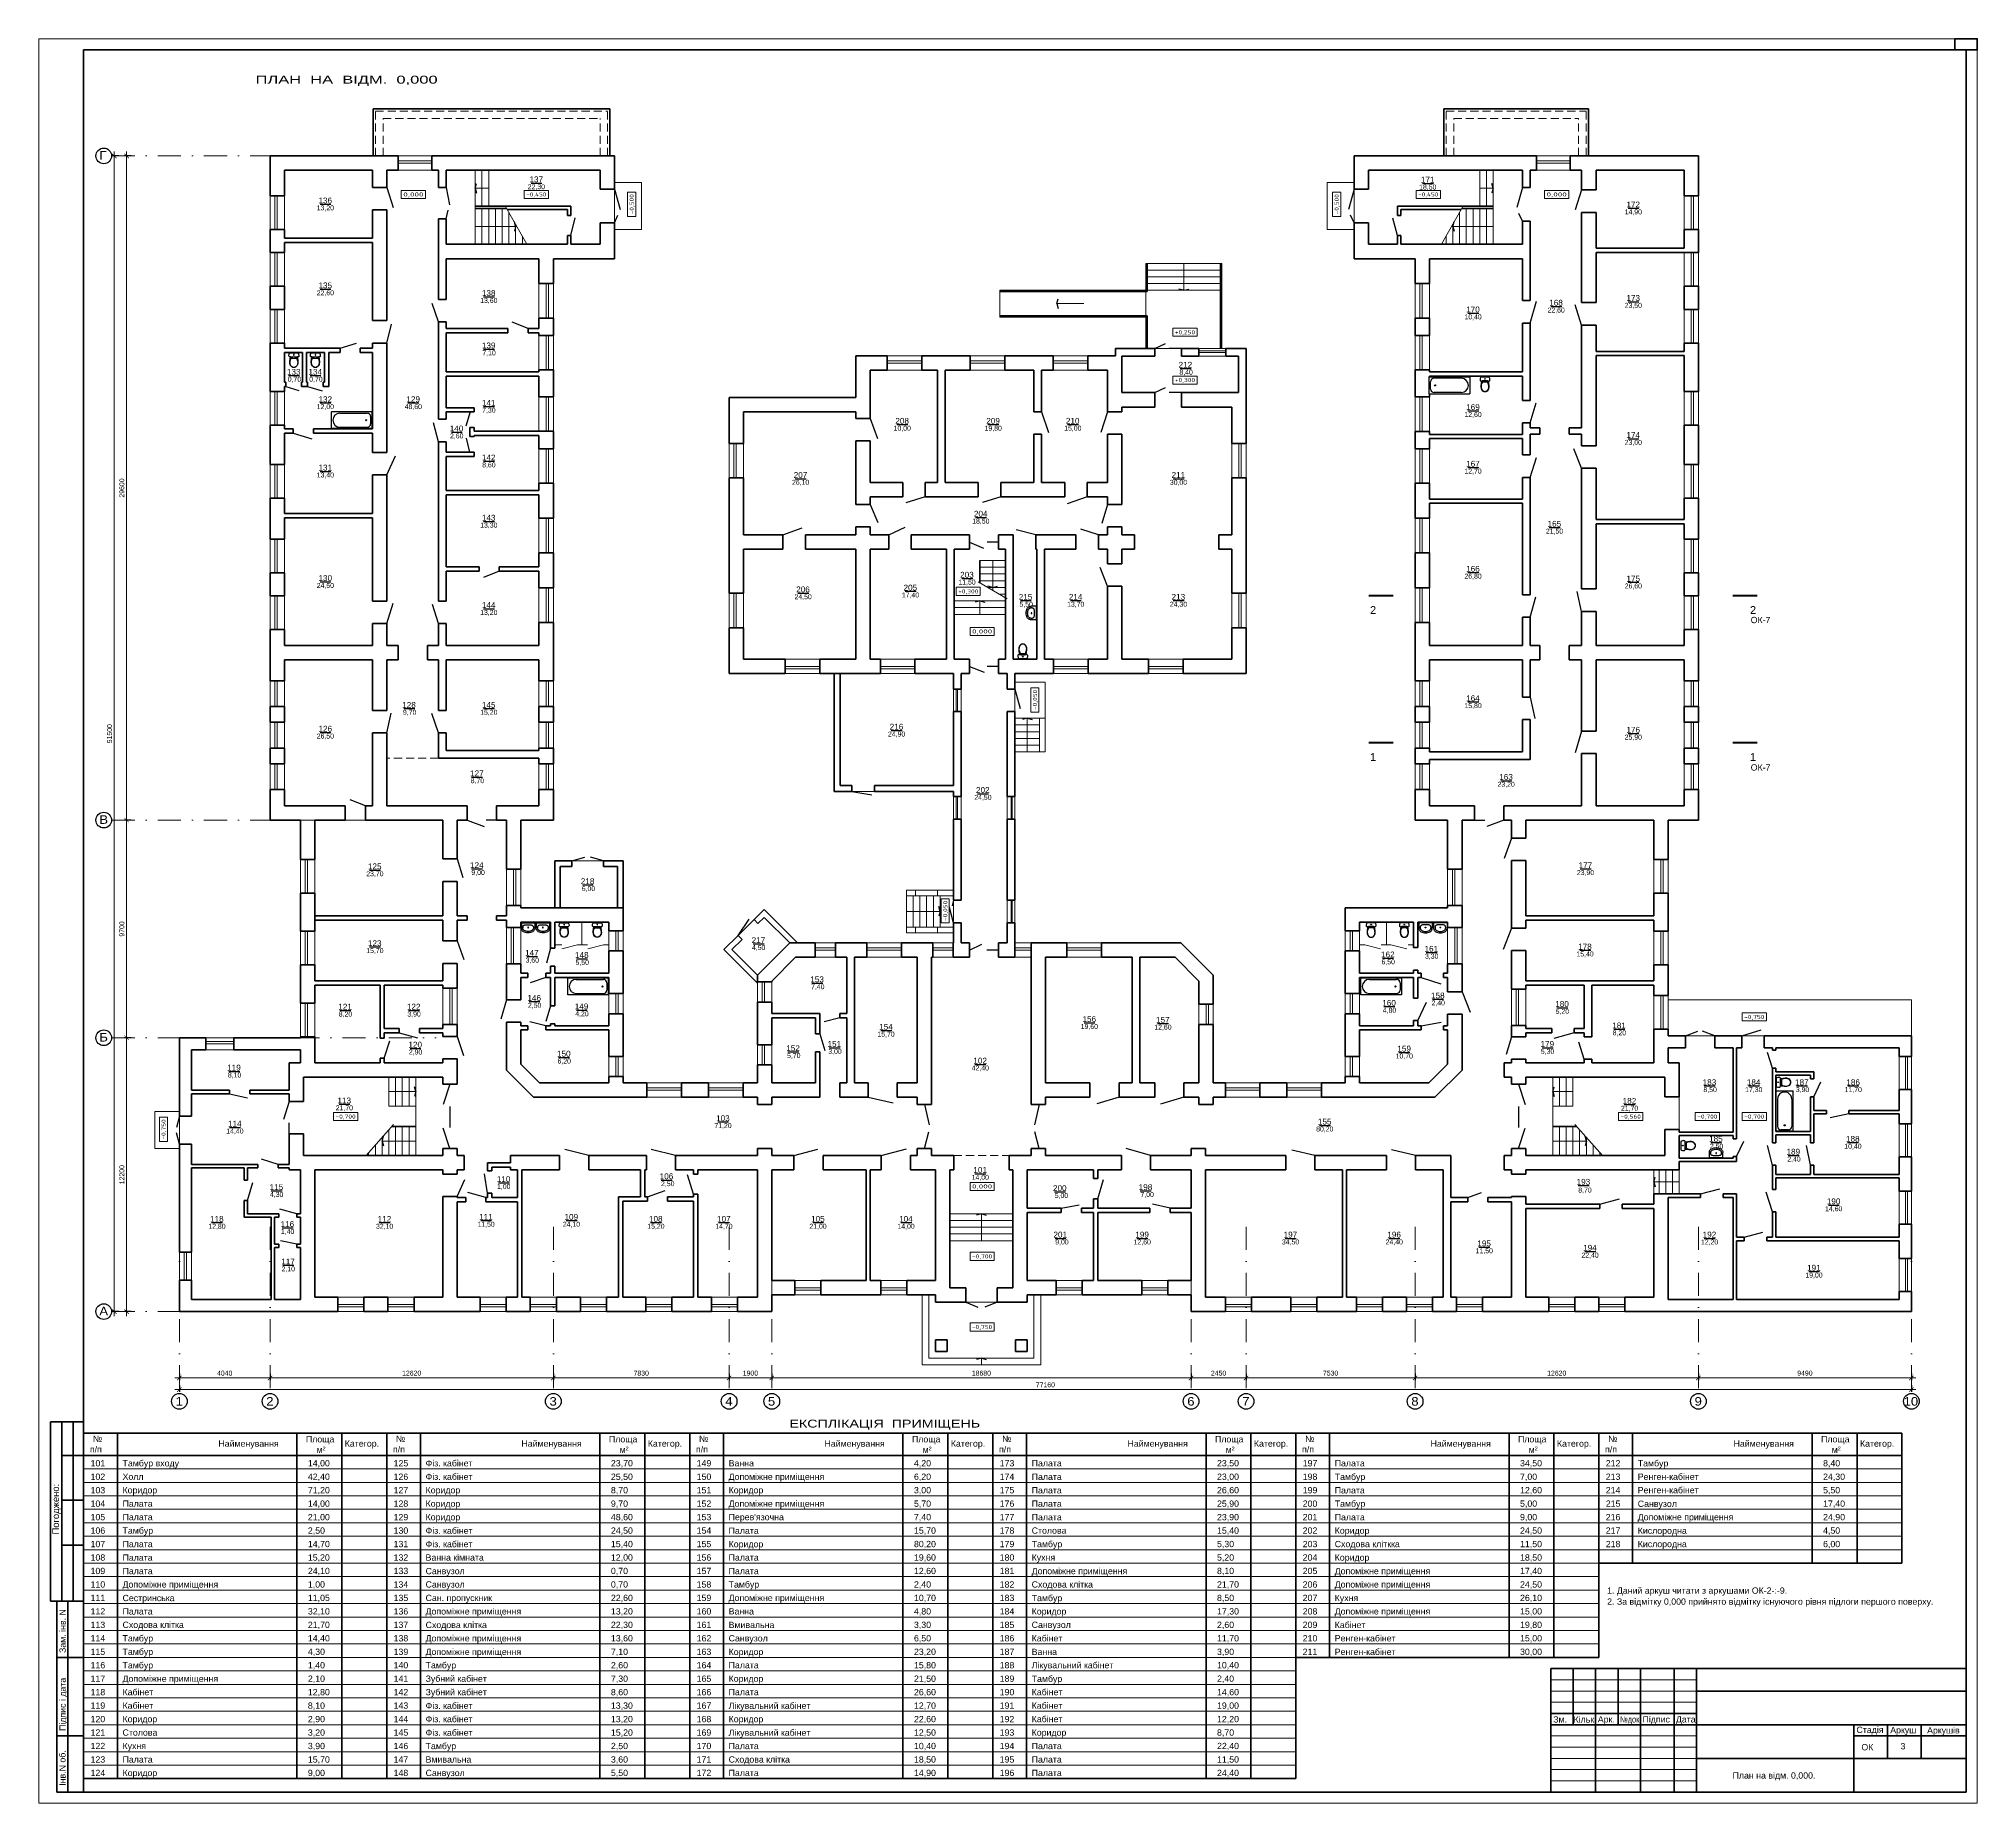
# Model space of a CAD drawing. Header units: millimetres. Extents: x 752233 to 2620908, y -654617 to -58944.
# Drawn here: x 1129820 to 1216176, y -270795 to -192165 of the extents above; entities that cross this region are included whole.
import ezdxf
from ezdxf.enums import TextEntityAlignment as Align

# ---------------------------------------------------------------- set-up
doc = ezdxf.new("R2010")
doc.units = ezdxf.units.MM
doc.header["$LTSCALE"] = 90
for name, pattern in [('DASHDOT', [25.4, 12.7, -6.35, 0, -6.35]), ('K5LT_DASHED_REINFORCED', [6, 4, -2]), ('Wipeout_Contour', [1000000.0, 0, -1000000.0])]:
    doc.linetypes.add(name, pattern=pattern)
doc.layers.get('0').update_dxf_attribs({"lineweight": 15})
doc.layers.get('DefPoints').update_dxf_attribs({"color": 255, "lineweight": 9})
doc.layers.add('Shutters', color=7, linetype='Continuous')
doc.layers.add('T', color=7, linetype='Continuous')
doc.styles.add('style2', font='ARIAL.TTF')
doc.styles.add('txt200', font='txt.shx', dxfattribs={"width": 0.9, "height": 200})
doc.dimstyles.new('ARKO_TICK_EXTLINES', dxfattribs={"dimscale": 100, "dimtxt": 2.2, "dimasz": 2, "dimexe": 1, "dimexo": 1, "dimgap": 1, "dimtad": 1, "dimdec": 0, "dimzin": 0, "dimtxsty": 'style2', "dimblk": 'ARCHTICK', "dimcen": 2, "dimdle": 2, "dimclrd": 5, "dimadec": 0, "dimazin": 0, "dimtfac": 1, "dimtdec": 0, "dimtix": 1, "dimtmove": 0, "dimatfit": 0, "dimfxl": 0, "dimtolj": 1, "dimtzin": 0, "dimlwd": 20, "dimarcsym": 0})

msp = doc.modelspace()

# ---------------------------------------------------------------- texts
at = {"color": 7, "linetype": 'Continuous', "style": 'style2'}
for s, height, width, p in [('Г', 380, 1.1, (1132518.9, -197550.3)), ('В', 380, 1.1, (1132518.9, -227150.3)), ('Б', 380, 1.1, (1132518.9, -236850.3)), ('А', 380, 1.1, (1132518.9, -249050.3)), ('1', 380, 1.1, (1135913.3, -253075.5)), ('2', 380, 1.1, (1139953.3, -253075.5)), ('3', 380, 1.1, (1152573.3, -253075.5)), ('4', 380, 1.1, (1160403.3, -253075.5)), ('5', 380, 1.1, (1162303.3, -253075.5)), ('6', 380, 1.1, (1180983.3, -253075.5)), ('7', 380, 1.1, (1183433.3, -253075.5)), ('8', 380, 1.1, (1190963.3, -253075.5)), ('9', 380, 1.1, (1203583.3, -253075.5)), ('10', 380, 1.1, (1212895.5, -253075.5)), ('ЕКСПЛІКАЦІЯ  ПРИМІЩЕНЬ', 350, 1.3, (1163260.6, -254053.1)), ('№док.', 280, 0.8, (1200258.4, -267195.7))]:
    msp.add_text(s, height=height, dxfattribs=dict(at, width=width)).set_placement(p)
for s, height, p in [('137', 260, (1151679.6, -198561.5)), ('171', 260, (1191389.8, -198576.7)), ('136', 260, (1142280.3, -199503.3)), ('22,30', 220, (1151603.6, -198869.7)), ('18,50', 220, (1191313.9, -198884.9)), ('172', 260, (1200547.4, -199681.5)), ('13,20', 220, (1142204.3, -199811.5)), ('14,90', 220, (1200471.4, -199989.8)), ('22,60', 220, (1142204.3, -203595.4)), ('135', 260, (1142280.3, -203287.2)), ('13,60', 220, (1149484.7, -203936.4)), ('138', 260, (1149560.7, -203628.2)), ('168', 260, (1197108.9, -204058.8)), ('173', 260, (1200547.4, -203846.2)), ('10,40', 220, (1193332.6, -204667.1)), ('170', 260, (1193408.6, -204358.9)), ('22,60', 220, (1197032.9, -204367.1)), ('23,50', 220, (1200471.4, -204154.4)), ('139', 260, (1149560.7, -205963.4)), ('7,10', 220, (1149581.2, -206271.7)), ('212', 260, (1180598.2, -206824.1)), ('8,40', 220, (1180633.3, -207132.3)), ('129', 260, (1146197, -208360.1)), ('48,60', 220, (1146121, -208668.4)), ('141', 260, (1149560.7, -208520)), ('7,30', 220, (1149573.4, -208828.2)), ('12,60', 220, (1193332.6, -209018.8)), ('169', 260, (1193408.6, -208710.6)), ('140', 260, (1148128.5, -209663)), ('2,60', 220, (1148141.2, -209971.3)), ('10,00', 220, (1167903.4, -209629.7)), ('208', 260, (1167979.4, -209321.5)), ('19,80', 220, (1171955.4, -209629.7)), ('209', 260, (1172031.4, -209321.5)), ('15,00', 220, (1175501, -209629.7)), ('210', 260, (1175577, -209321.5)), ('174', 260, (1200547.4, -209952.3)), ('142', 260, (1149560.7, -210957.1)), ('23,00', 220, (1200471.4, -210260.5)), ('13,40', 220, (1142204.3, -211714.6)), ('131', 260, (1142280.3, -211406.3)), ('8,60', 220, (1149573.4, -211265.4)), ('207', 260, (1163450.6, -211733.3)), ('211', 260, (1180284, -211733.3)), ('12,70', 220, (1193332.6, -211542.2)), ('167', 260, (1193408.6, -211234)), ('26,10', 220, (1163374.6, -212041.6)), ('30,00', 220, (1180208, -212041.6)), ('204', 260, (1171478.6, -213461.7)), ('13,30', 220, (1149484.7, -213948.3)), ('143', 260, (1149560.7, -213640)), ('18,50', 220, (1171402.6, -213769.9)), ('21,50', 220, (1196957.8, -214218.1)), ('165', 260, (1197033.8, -213909.9)), ('166', 260, (1193408.6, -215916.3)), ('24,50', 220, (1142204.3, -216638.6)), ('130', 260, (1142280.3, -216330.3)), ('206', 260, (1163563.4, -216832.8)), ('205', 260, (1168344.4, -216753.1)), ('11,50', 220, (1170790.2, -216489)), ('203', 260, (1170866.2, -216180.7)), ('26,80', 220, (1193332.6, -216224.5)), ('26,60', 220, (1200471.4, -216659.5)), ('175', 260, (1200547.4, -216351.3)), ('144', 260, (1149560.7, -217531.9)), ('24,50', 220, (1163487.5, -217141)), ('17,40', 220, (1168268.4, -217061.4)), ('215', 260, (1173477.9, -217166.1)), ('5,50', 220, (1173508.5, -217474.3)), ('13,70', 220, (1175630.9, -217474.3)), ('214', 260, (1175706.9, -217166.1)), ('24,30', 220, (1180208, -217474.3)), ('213', 260, (1180284, -217166.1)), ('13,20', 220, (1149484.7, -217840.2)), ('ОК-7', 280, (1206084.2, -218207)), ('128', 260, (1146010.2, -221981.5)), ('145', 260, (1149560.7, -221981.5)), ('15,80', 220, (1193332.6, -221992.5)), ('164', 260, (1193408.6, -221684.2)), ('126', 260, (1142280.3, -223041.8)), ('9,70', 220, (1146045.2, -222289.7)), ('15,20', 220, (1149484.7, -222289.7)), ('216', 260, (1167728, -222952.5)), ('26,50', 220, (1142204.3, -223350.1)), ('24,90', 220, (1167652, -223260.7)), ('25,90', 220, (1200471.4, -223397.2)), ('176', 260, (1200547.4, -223088.9)), ('ОК-7', 280, (1206084.2, -224776.5)), ('127', 260, (1149032.4, -225029.6)), ('8,70', 220, (1149062.5, -225337.9)), ('23,20', 220, (1194806.2, -225498.7)), ('163', 260, (1194882.2, -225190.4)), ('24,50', 220, (1171495.9, -226079.9)), ('202', 260, (1171571.8, -225771.7)), ('23,70', 220, (1144408.4, -229484.9)), ('125', 260, (1144484.4, -229176.7)), ('124', 260, (1149032.4, -229120.4)), ('9,00', 220, (1149094.1, -229428.6)), ('218', 260, (1153966.5, -229837.6)), ('23,90', 220, (1198339.3, -229433.6)), ('177', 260, (1198415.3, -229125.3)), ('6,00', 220, (1154010.4, -230145.8)), ('217', 260, (1161577.8, -232463.4)), ('15,70', 220, (1144408.4, -232908.1)), ('123', 260, (1144484.4, -232599.9)), ('147', 260, (1151484.4, -233026.9)), ('3,60', 220, (1151507.5, -233335.1)), ('148', 260, (1153709.4, -233124.3)), ('4,50', 220, (1161589.4, -232771.7)), ('162', 260, (1189615.7, -233101.9)), ('161', 260, (1191553.2, -232848.6)), ('3,30', 220, (1191574.9, -233156.8)), ('15,40', 220, (1198321.6, -233058.7)), ('178', 260, (1198397.6, -232750.5)), ('5,50', 220, (1153732.5, -233432.5)), ('153', 260, (1164189.8, -234210.3)), ('6,50', 220, (1189637.4, -233410.2)), ('146', 260, (1151589, -235038.1)), ('7,40', 220, (1164224.5, -234518.6)), ('158', 260, (1191842.9, -234929.6)), ('121', 260, (1143165.2, -235428.8)), ('8,20', 220, (1143185.4, -235737.1)), ('122', 260, (1146220, -235428.8)), ('3,90', 220, (1146240.2, -235737.1)), ('2,50', 220, (1151612.2, -235346.4)), ('4,20', 220, (1153720.4, -235724.9)), ('156', 260, (1176315.6, -235983)), ('4,80', 220, (1189694.4, -235568)), ('2,40', 220, (1191864.6, -235237.9)), ('180', 260, (1197377.8, -235308.6)), ('5,20', 220, (1197395.8, -235616.8)), ('15,70', 220, (1167182.5, -236632.8)), ('154', 260, (1167258.5, -236324.6)), ('19,60', 220, (1176239.6, -236291.2)), ('12,60', 220, (1179516, -236320.5)), ('157', 260, (1179592, -236012.2)), ('181', 260, (1199916.7, -236265.3)), ('8,20', 220, (1199934.7, -236573.5)), ('120', 260, (1146286.7, -237120.6)), ('2,90', 220, (1146306.9, -237428.8)), ('150', 260, (1152906.6, -237523.6)), ('152', 260, (1163120.4, -237277.1)), ('5,70', 220, (1163155.1, -237585.4)), ('151', 260, (1164957, -237091.3)), ('3,00', 220, (1164991.7, -237399.5)), ('10,70', 220, (1190267.9, -237606.3)), ('159', 260, (1190343.9, -237298.1)), ('179', 260, (1196719.6, -237089.4)), ('5,30', 220, (1196737.5, -237397.6)), ('119', 260, (1138212.9, -238145.4)), ('8,10', 220, (1138246.4, -238453.7)), ('6,20', 220, (1152929.8, -237831.8)), ('42,40', 220, (1171380, -238140.7)), ('102', 260, (1171455.9, -237832.4)), ('183', 260, (1203943, -238796.2)), ('8,50', 220, (1203978.2, -239104.4)), ('17,30', 220, (1205836.9, -239104.4)), ('184', 260, (1205912.9, -238796.2)), ('11,70', 220, (1210269, -239104.4)), ('186', 260, (1210345, -238796.2)), ('21,70', 220, (1143049.8, -239915.9)), ('113', 260, (1143125.8, -239607.7)), ('21,70', 220, (1200305.2, -239933.4)), ('182', 260, (1200381.2, -239625.1)), ('14,40', 220, (1138173.2, -240950.2)), ('114', 260, (1138249.2, -240642)), ('71,20', 220, (1159917.7, -240706.7)), ('103', 260, (1159993.7, -240398.5)), ('80,20', 220, (1186725.9, -240859.6)), ('155', 260, (1186801.9, -240551.4)), ('189', 260, (1207678.7, -241890.8)), ('10,40', 220, (1210254, -241625.8)), ('188', 260, (1210330, -241317.5)), ('101', 260, (1171455.9, -242703.5)), ('2,40', 220, (1207713.8, -242199.1)), ('115', 260, (1140103.9, -243467.9)), ('110', 260, (1150225.4, -243115)), ('1,00', 220, (1150234.4, -243423.3)), ('106', 260, (1157480.3, -242986.7)), ('2,50', 220, (1157541.2, -243295)), ('14,00', 220, (1171380, -243011.7)), ('200', 260, (1175002.3, -243513.6)), ('198', 260, (1178820.2, -243470.7)), ('193', 260, (1198329.5, -243232.6)), ('8,70', 220, (1198403.2, -243580.9)), ('4,30', 220, (1140119, -243776.1)), ('5,00', 220, (1175081.2, -243821.8)), ('7,00', 220, (1178899.1, -243778.9)), ('14,60', 220, (1209398.3, -244411.4)), ('190', 260, (1209474.3, -244103.1)), ('12,80', 220, (1137374.8, -245193.4)), ('118', 260, (1137450.7, -244885.1)), ('116', 260, (1140593, -245117.4)), ('1,40', 220, (1140608.1, -245425.7)), ('32,10', 220, (1144842.8, -245193.4)), ('112', 260, (1144918.8, -244885.1)), ('11,50', 220, (1149362.2, -245103.3)), ('111', 260, (1149438.2, -244795.1)), ('24,10', 220, (1153165.3, -245103.3)), ('109', 260, (1153241.2, -244795.1)), ('15,20', 220, (1156927.4, -245193.4)), ('108', 260, (1157003.4, -244885.1)), ('14,70', 220, (1159959.1, -245193.4)), ('107', 260, (1160035.1, -244885.1)), ('21,00', 220, (1164149.8, -245193.4)), ('105', 260, (1164225.8, -244885.1)), ('14,00', 220, (1168073, -245193.4)), ('104', 260, (1168149, -244885.1)), ('201', 260, (1175023.7, -245585.2)), ('9,00', 220, (1175102.6, -245893.5)), ('12,60', 220, (1178594, -245893.5)), ('199', 260, (1178670, -245585.2)), ('34,50', 220, (1185200.1, -245893.5)), ('197', 260, (1185276.1, -245585.2)), ('24,40', 220, (1189820.1, -245893.5)), ('196', 260, (1189896.1, -245585.2)), ('11,50', 220, (1193830.2, -246285.4)), ('195', 260, (1193906.2, -245977.2)), ('194', 260, (1198621.1, -246171.5)), ('12,20', 220, (1203867.1, -245893.5)), ('192', 260, (1203943, -245585.2)), ('117', 260, (1140621.4, -246784.7)), ('2,10', 220, (1140636.5, -247092.9)), ('22,40', 220, (1198545.1, -246479.7)), ('191', 260, (1208595.1, -247062.3)), ('19,00', 220, (1208519.1, -247370.6)), ('101', 280, (1132127.3, -255783.7)), ('Тамбур входу', 280, (1133552.8, -255783.7)), ('14,00', 280, (1141808.9, -255783.7)), ('125', 280, (1145627.3, -255783.7)), ('Фіз. кабінет', 280, (1147052.8, -255783.7)), ('23,70', 280, (1155308.9, -255783.7)), ('149', 280, (1159127.3, -255783.7)), ('Ванна', 280, (1160552.8, -255783.7)), ('4,20', 280, (1168808.9, -255783.7)), ('173', 280, (1172627.3, -255783.7)), ('Палата', 280, (1174052.8, -255783.7)), ('23,50', 280, (1182308.9, -255783.7)), ('197', 280, (1186127.3, -255783.7)), ('Палата', 280, (1187552.8, -255783.7)), ('34,50', 280, (1195808.9, -255783.7)), ('212', 280, (1199627.3, -255783.7)), ('Тамбур', 280, (1201052.8, -255783.7)), ('8,40', 280, (1209308.9, -255783.7)), ('102', 280, (1132127.3, -256383.7)), ('Холл', 280, (1133552.8, -256383.7)), ('42,40', 280, (1141808.9, -256383.7)), ('126', 280, (1145627.3, -256383.7)), ('Фіз. кабінет', 280, (1147052.8, -256383.7)), ('25,50', 280, (1155308.9, -256383.7)), ('150', 280, (1159127.3, -256383.7)), ('Допоміжне приміщення', 280, (1160552.8, -256383.7)), ('6,20', 280, (1168808.9, -256383.7)), ('174', 280, (1172627.3, -256383.7)), ('Палата', 280, (1174052.8, -256388.9)), ('23,00', 280, (1182308.9, -256383.7)), ('198', 280, (1186127.3, -256383.7)), ('Тамбур', 280, (1187552.8, -256388.9)), ('7,00', 280, (1195808.9, -256383.7)), ('213', 280, (1199627.3, -256383.7)), ('Ренген-кабінет', 280, (1201052.8, -256383.7)), ('24,30', 280, (1209308.9, -256383.7)), ('103', 280, (1132127.3, -256983.7)), ('104', 280, (1132127.3, -257583.7)), ('Палата', 280, (1133552.8, -257583.7)), ('Коридор', 280, (1133552.8, -256983.7)), ('71,20', 280, (1141808.9, -256983.7)), ('14,00', 280, (1141808.9, -257583.7)), ('127', 280, (1145627.3, -256983.7)), ('128', 280, (1145627.3, -257583.7)), ('Коридор', 280, (1147052.8, -256983.7)), ('Коридор', 280, (1147052.8, -257583.7)), ('8,70', 280, (1155308.9, -256983.7)), ('9,70', 280, (1155308.9, -257583.7)), ('151', 280, (1159127.3, -256983.7)), ('152', 280, (1159127.3, -257583.7)), ('Допоміжне приміщення', 280, (1160552.8, -257583.7)), ('Коридор', 280, (1160552.8, -256983.7)), ('3,00', 280, (1168808.9, -256983.7)), ('5,70', 280, (1168808.9, -257583.7)), ('175', 280, (1172627.3, -256983.7)), ('176', 280, (1172627.3, -257583.7)), ('Палата', 280, (1174052.8, -256988.9)), ('Палата', 280, (1174052.8, -257583.7)), ('26,60', 280, (1182308.9, -256983.7)), ('25,90', 280, (1182308.9, -257583.7)), ('200', 280, (1186127.3, -257583.7)), ('199', 280, (1186127.3, -256983.7)), ('Тамбур', 280, (1187552.8, -257583.7)), ('Палата', 280, (1187552.8, -256988.9)), ('5,00', 280, (1195808.9, -257583.7)), ('12,60', 280, (1195808.9, -256983.7)), ('214', 280, (1199627.3, -256983.7)), ('215', 280, (1199627.3, -257583.7)), ('Санвузол', 280, (1201052.8, -257588.9)), ('Ренген-кабінет', 280, (1201052.8, -256983.7)), ('5,50', 280, (1209308.9, -256983.7)), ('17,40', 280, (1209308.9, -257583.7)), ('105', 280, (1132127.3, -258183.7)), ('Палата', 280, (1133552.8, -258183.7)), ('21,00', 280, (1141808.9, -258183.7)), ('129', 280, (1145627.3, -258183.7)), ('Коридор', 280, (1147052.8, -258183.7)), ('48,60', 280, (1155308.9, -258183.7)), ('153', 280, (1159127.3, -258183.7)), ("Перев'язочна", 280, (1160552.8, -258183.7)), ('7,40', 280, (1168808.9, -258183.7)), ('177', 280, (1172627.3, -258183.7)), ('Палата', 280, (1174052.8, -258188.9)), ('23,90', 280, (1182308.9, -258183.7)), ('201', 280, (1186127.3, -258183.7)), ('Палата', 280, (1187552.8, -258188.9)), ('9,00', 280, (1195808.9, -258183.7)), ('216', 280, (1199627.3, -258183.7)), ('Допоміжне приміщення', 280, (1201052.8, -258183.7)), ('24,90', 280, (1209308.9, -258183.7)), ('106', 280, (1132127.3, -258783.7)), ('Тамбур', 280, (1133552.8, -258783.7)), ('2,50', 280, (1141808.9, -258783.7)), ('130', 280, (1145627.3, -258783.7)), ('Фіз. кабінет', 280, (1147052.8, -258788.9)), ('24,50', 280, (1155308.9, -258783.7)), ('154', 280, (1159127.3, -258783.7)), ('Палата', 280, (1160552.8, -258788.9)), ('15,70', 280, (1168808.9, -258783.7)), ('178', 280, (1172627.3, -258783.7)), ('Столова', 280, (1174052.8, -258783.7)), ('15,40', 280, (1182308.9, -258783.7)), ('202', 280, (1186127.3, -258783.7)), ('Коридор', 280, (1187552.8, -258783.7)), ('24,50', 280, (1195808.9, -258783.7)), ('217', 280, (1199627.3, -258783.7)), ('Кислородна', 280, (1201052.8, -258788.9)), ('4,50', 280, (1209308.9, -258783.7)), ('107', 280, (1132127.3, -259383.7)), ('108', 280, (1132127.3, -259983.7)), ('Палата', 280, (1133552.8, -259383.7)), ('Палата', 280, (1133552.8, -259988.9)), ('14,70', 280, (1141808.9, -259383.7)), ('15,20', 280, (1141808.9, -259983.7)), ('131', 280, (1145627.3, -259383.7)), ('132', 280, (1145627.3, -259983.7)), ('Фіз. кабінет', 280, (1147052.8, -259388.9)), ('Ванна кімната', 280, (1147052.8, -259983.7)), ('15,40', 280, (1155308.9, -259383.7)), ('12,00', 280, (1155308.9, -259983.7)), ('155', 280, (1159127.3, -259383.7)), ('156', 280, (1159127.3, -259983.7)), ('Палата', 280, (1160552.8, -259983.7)), ('Коридор', 280, (1160552.8, -259388.9)), ('80,20', 280, (1168808.9, -259383.7)), ('19,60', 280, (1168808.9, -259983.7)), ('179', 280, (1172627.3, -259383.7)), ('180', 280, (1172627.3, -259983.7)), ('Тамбур', 280, (1174052.8, -259383.7)), ('Кухня', 280, (1174052.8, -259983.7)), ('5,30', 280, (1182308.9, -259383.7)), ('5,20', 280, (1182308.9, -259983.7)), ('203', 280, (1186127.3, -259383.7)), ('204', 280, (1186127.3, -259983.7)), ('Сходова кліткка', 280, (1187552.8, -259383.7)), ('Коридор', 280, (1187552.8, -259983.7)), ('11,50', 280, (1195808.9, -259383.7)), ('18,50', 280, (1195808.9, -259983.7)), ('218', 280, (1199627.3, -259383.7)), ('Кислородна', 280, (1201052.8, -259383.7)), ('6,00', 280, (1209308.9, -259383.7)), ('109', 280, (1132127.3, -260583.7)), ('Палата', 280, (1133552.8, -260588.9)), ('24,10', 280, (1141808.9, -260583.7)), ('133', 280, (1145627.3, -260583.7)), ('Санвузол', 280, (1147052.8, -260588.9)), ('0,70', 280, (1155308.9, -260583.7)), ('157', 280, (1159127.3, -260583.7)), ('Палата', 280, (1160552.8, -260588.9)), ('12,60', 280, (1168808.9, -260583.7)), ('181', 280, (1172627.3, -260583.7)), ('Допоміжне приміщення', 280, (1174052.8, -260588.9)), ('8,10', 280, (1182308.9, -260583.7)), ('205', 280, (1186127.3, -260583.7)), ('Допоміжне приміщення', 280, (1187552.8, -260588.9)), ('17,40', 280, (1195808.9, -260583.7)), ('110', 280, (1132127.3, -261183.7)), ('111', 280, (1132127.3, -261783.7)), ('Допоміжне приміщення', 280, (1133552.8, -261183.7)), ('Сестринська', 280, (1133552.8, -261788.9)), ('1,00', 280, (1141808.9, -261183.7)), ('11,05', 280, (1141808.9, -261783.7)), ('134', 280, (1145627.3, -261183.7)), ('135', 280, (1145627.3, -261783.7)), ('Санвузол', 280, (1147052.8, -261183.7)), ('Сан. пропускник', 280, (1147052.8, -261783.7)), ('0,70', 280, (1155308.9, -261183.7)), ('22,60', 280, (1155308.9, -261783.7)), ('158', 280, (1159127.3, -261183.7)), ('159', 280, (1159127.3, -261783.7)), ('Допоміжне приміщення', 280, (1160552.8, -261783.7)), ('Тамбур', 280, (1160552.8, -261183.7)), ('2,40', 280, (1168808.9, -261183.7)), ('10,70', 280, (1168808.9, -261783.7)), ('182', 280, (1172627.3, -261183.7)), ('183', 280, (1172627.3, -261783.7)), ('Тамбур', 280, (1174052.8, -261788.9)), ('Сходова клітка', 280, (1174052.8, -261183.7)), ('8,50', 280, (1182308.9, -261783.7)), ('21,70', 280, (1182308.9, -261183.7)), ('206', 280, (1186127.3, -261183.7)), ('207', 280, (1186127.3, -261783.7)), ('Допоміжне приміщення', 280, (1187552.8, -261183.7)), ('Кухня', 280, (1187552.8, -261788.9)), ('24,50', 280, (1195808.9, -261183.7)), ('26,10', 280, (1195808.9, -261783.7)), ('2. За відмітку 0,000 прийнято відмітку існуючого рівня підлоги першого поверху.', 280, (1199688, -261948.2)), ('1. Даний аркуш читати з аркушами ОК-2-:-9.', 280, (1199688, -261457.8)), ('112', 280, (1132127.3, -262383.7)), ('Палата', 280, (1133552.8, -262383.7)), ('32,10', 280, (1141808.9, -262383.7)), ('136', 280, (1145627.3, -262383.7)), ('Допоміжне приміщення', 280, (1147052.8, -262383.7)), ('13,20', 280, (1155308.9, -262383.7)), ('160', 280, (1159127.3, -262383.7)), ('Ванна', 280, (1160552.8, -262383.7)), ('4,80', 280, (1168808.9, -262383.7)), ('184', 280, (1172627.3, -262383.7)), ('Коридор', 280, (1174052.8, -262383.7)), ('17,30', 280, (1182308.9, -262383.7)), ('208', 280, (1186127.3, -262383.7)), ('Допоміжне приміщення', 280, (1187552.8, -262383.7)), ('15,00', 280, (1195808.9, -262383.7)), ('113', 280, (1132127.3, -262983.7)), ('114', 280, (1132127.3, -263583.7)), ('Тамбур', 280, (1133552.8, -263583.7)), ('Сходова клітка', 280, (1133552.8, -262983.7)), ('21,70', 280, (1141808.9, -262983.7)), ('14,40', 280, (1141808.9, -263583.7)), ('137', 280, (1145627.3, -262983.7)), ('138', 280, (1145627.3, -263583.7)), ('Допоміжне приміщення', 280, (1147052.8, -263583.7)), ('Сходова клітка', 280, (1147052.8, -262988.9)), ('22,30', 280, (1155308.9, -262983.7)), ('13,60', 280, (1155308.9, -263583.7)), ('161', 280, (1159127.3, -262983.7)), ('162', 280, (1159127.3, -263583.7)), ('Санвузол', 280, (1160552.8, -263583.7)), ('Вмивальна', 280, (1160552.8, -262988.9)), ('3,30', 280, (1168808.9, -262983.7)), ('6,50', 280, (1168808.9, -263583.7)), ('185', 280, (1172627.3, -262983.7)), ('186', 280, (1172627.3, -263583.7)), ('Санвузол', 280, (1174052.8, -262983.7)), ('Кабінет', 280, (1174052.8, -263583.7)), ('2,60', 280, (1182308.9, -262983.7)), ('11,70', 280, (1182308.9, -263583.7)), ('209', 280, (1186127.3, -262983.7)), ('210', 280, (1186127.3, -263583.7)), ('Кабінет', 280, (1187552.8, -262988.9)), ('Ренген-кабінет', 280, (1187552.8, -263583.7)), ('19,80', 280, (1195808.9, -262983.7)), ('15,00', 280, (1195808.9, -263583.7)), ('115', 280, (1132127.3, -264183.7)), ('Тамбур', 280, (1133552.8, -264183.7)), ('4,30', 280, (1141808.9, -264183.7)), ('139', 280, (1145627.3, -264183.7)), ('Допоміжне приміщення', 280, (1147052.8, -264188.9)), ('7,10', 280, (1155308.9, -264183.7)), ('163', 280, (1159127.3, -264183.7)), ('Коридор', 280, (1160552.8, -264188.9)), ('23,20', 280, (1168808.9, -264183.7)), ('187', 280, (1172627.3, -264183.7)), ('Ванна', 280, (1174052.8, -264188.9)), ('3,90', 280, (1182308.9, -264183.7)), ('211', 280, (1186127.3, -264183.7)), ('Ренген-кабінет', 280, (1187552.8, -264188.9)), ('30,00', 280, (1195808.9, -264183.7)), ('116', 280, (1132127.3, -264783.7)), ('117', 280, (1132127.3, -265383.7)), ('Допоміжне приміщення', 280, (1133552.8, -265383.7)), ('Тамбур', 280, (1133552.8, -264783.7)), ('2,10', 280, (1141808.9, -265383.7)), ('1,40', 280, (1141808.9, -264783.7)), ('140', 280, (1145627.3, -264783.7)), ('141', 280, (1145627.3, -265383.7)), ('Тамбур', 280, (1147052.8, -264783.7)), ('Зубний кабінет', 280, (1147052.8, -265383.7)), ('2,60', 280, (1155308.9, -264783.7)), ('7,30', 280, (1155308.9, -265383.7)), ('164', 280, (1159127.3, -264783.7)), ('165', 280, (1159127.3, -265383.7)), ('Палата', 280, (1160552.8, -264783.7)), ('Коридор', 280, (1160552.8, -265383.7)), ('21,50', 280, (1168808.9, -265383.7)), ('15,80', 280, (1168808.9, -264783.7)), ('188', 280, (1172627.3, -264783.7)), ('189', 280, (1172627.3, -265383.7)), ('Лікувальний кабінет', 280, (1174052.8, -264783.7)), ('Тамбур', 280, (1174052.8, -265388.9)), ('2,40', 280, (1182308.9, -265383.7)), ('10,40', 280, (1182308.9, -264783.7)), ('118', 280, (1132127.3, -265983.7)), ('Кабінет', 280, (1133552.8, -265983.7)), ('12,80', 280, (1141808.9, -265983.7)), ('142', 280, (1145627.3, -265983.7)), ('Зубний кабінет', 280, (1147052.8, -265983.7)), ('8,60', 280, (1155308.9, -265983.7)), ('166', 280, (1159127.3, -265983.7)), ('Палата', 280, (1160552.8, -265983.7)), ('26,60', 280, (1168808.9, -265983.7)), ('190', 280, (1172627.3, -265983.7)), ('Кабінет', 280, (1174052.8, -265983.7)), ('14,60', 280, (1182308.9, -265983.7)), ('119', 280, (1132127.3, -266583.7)), ('Кабінет', 280, (1133552.8, -266583.7)), ('8,10', 280, (1141808.9, -266583.7)), ('143', 280, (1145627.3, -266583.7)), ('Фіз. кабінет', 280, (1147052.8, -266588.9)), ('13,30', 280, (1155308.9, -266583.7)), ('167', 280, (1159127.3, -266583.7)), ('Лікувальний кабінет', 280, (1160552.8, -266588.9)), ('12,70', 280, (1168808.9, -266583.7)), ('191', 280, (1172627.3, -266583.7)), ('Кабінет', 280, (1174052.8, -266583.7)), ('19,00', 280, (1182308.9, -266583.7)), ('120', 280, (1132127.3, -267183.7)), ('121', 280, (1132127.3, -267783.7)), ('Столова', 280, (1133552.8, -267783.7)), ('Коридор', 280, (1133552.8, -267183.7)), ('3,20', 280, (1141808.9, -267783.7)), ('2,90', 280, (1141808.9, -267183.7)), ('144', 280, (1145627.3, -267183.7)), ('145', 280, (1145627.3, -267783.7)), ('Фіз. кабінет', 280, (1147052.8, -267183.7)), ('Фіз. кабінет', 280, (1147052.8, -267788.9)), ('13,20', 280, (1155308.9, -267183.7)), ('15,20', 280, (1155308.9, -267783.7)), ('168', 280, (1159127.3, -267183.7)), ('169', 280, (1159127.3, -267783.7)), ('Лікувальний кабінет', 280, (1160552.8, -267788.9)), ('Коридор', 280, (1160552.8, -267183.7)), ('22,60', 280, (1168808.9, -267183.7)), ('12,50', 280, (1168808.9, -267783.7)), ('192', 280, (1172627.3, -267183.7)), ('193', 280, (1172627.3, -267783.7)), ('Кабінет', 280, (1174052.8, -267183.7)), ('Коридор', 280, (1174052.8, -267783.7)), ('8,70', 280, (1182308.9, -267783.7)), ('12,20', 280, (1182308.9, -267183.7)), ('Зм.', 280, (1197286.5, -267200.5)), ('Кільк.', 280, (1198192.8, -267201.7)), ('Арк.', 280, (1199272.9, -267195.7)), ('Підпис', 280, (1201264.3, -267195.7)), ('Дата', 280, (1202750.6, -267195.7)), ('Стадія', 280, (1210795.6, -267663.9)), ('Аркуш', 280, (1212300.9, -267674.2)), ('Аркушів', 280, (1213942.5, -267684.9)), ('122', 280, (1132127.3, -268383.7)), ('Кухня', 280, (1133552.8, -268383.7)), ('3,90', 280, (1141808.9, -268383.7)), ('146', 280, (1145627.3, -268383.7)), ('Тамбур', 280, (1147052.8, -268383.7)), ('2,50', 280, (1155308.9, -268383.7)), ('170', 280, (1159127.3, -268383.7)), ('Палата', 280, (1160552.8, -268383.7)), ('10,40', 280, (1168808.9, -268383.7)), ('194', 280, (1172627.3, -268383.7)), ('Палата', 280, (1174052.8, -268383.7)), ('22,40', 280, (1182308.9, -268383.7)), ('ОК', 280, (1211015.5, -268437.3)), ('3', 280, (1212758.7, -268388.8)), ('123', 280, (1132127.3, -268983.7)), ('124', 280, (1132127.3, -269583.7)), ('Палата', 280, (1133552.8, -268983.7)), ('Коридор', 280, (1133552.8, -269583.7)), ('9,00', 280, (1141808.9, -269583.7)), ('15,70', 280, (1141808.9, -268983.7)), ('147', 280, (1145627.3, -268983.7)), ('148', 280, (1145627.3, -269583.7)), ('Санвузол', 280, (1147052.8, -269583.7)), ('Вмивальна', 280, (1147052.8, -268983.7)), ('3,60', 280, (1155308.9, -268983.7)), ('5,50', 280, (1155308.9, -269583.7)), ('171', 280, (1159127.3, -268983.7)), ('172', 280, (1159127.3, -269583.7)), ('Сходова клітка', 280, (1160552.8, -268983.7)), ('Палата', 280, (1160552.8, -269583.7)), ('18,50', 280, (1168808.9, -268983.7)), ('14,90', 280, (1168808.9, -269583.7)), ('195', 280, (1172627.3, -268983.7)), ('196', 280, (1172627.3, -269583.7)), ('Палата', 280, (1174052.8, -268983.7)), ('Палата', 280, (1174052.8, -269583.7)), ('24,40', 280, (1182308.9, -269583.7)), ('11,50', 280, (1182308.9, -268983.7)), ('План на відм. 0,000.', 280, (1205276.6, -269697.5))]:
    msp.add_text(s, height=height, dxfattribs=at).set_placement(p)
for s, p in [('2', (1189263.6, -217620.1)), ('2', (1206186.8, -217620.1)), ('1', (1189263.6, -224171.1)), ('1', (1206186.8, -224171.1))]:
    msp.add_text(s, height=350, dxfattribs=at).set_placement(p, align=Align.MIDDLE)
at = {"color": 7, "linetype": 'ByBlock', "lineweight": 15, "style": 'style2'}
for s, p in [(' №', (1132124.5, -254691.3)), ('Найменування', (1137821.9, -254908)), ('Площа', (1141720.4, -254714.2)), ('Категор.', (1143452, -254904.8)), (' №', (1145624.5, -254691.3)), ('Найменування', (1151321.9, -254908)), ('Площа', (1155220.4, -254714.2)), ('Категор.', (1156952, -254904.8)), (' №', (1159124.5, -254691.3)), ('Найменування', (1164821.9, -254908)), ('Площа', (1168720.4, -254714.2)), ('Категор.', (1170452, -254904.8)), (' №', (1172624.5, -254691.3)), ('Найменування', (1178321.9, -254908)), ('Площа', (1182220.4, -254714.2)), ('Категор.', (1183952, -254904.8)), (' №', (1186124.5, -254691.3)), ('Найменування', (1191821.9, -254908)), ('Площа', (1195720.4, -254714.2)), ('Категор.', (1197452, -254904.8)), (' №', (1199624.5, -254691.3)), ('Найменування', (1205321.9, -254908)), ('Площа', (1209220.4, -254714.2)), ('Категор.', (1210952, -254904.8)), ('п/п', (1132098.6, -255162.7)), ('м²', (1142195.8, -255180.9)), ('п/п', (1145598.6, -255162.7)), ('м²', (1155695.8, -255180.9)), ('п/п', (1159098.6, -255162.7)), ('м²', (1169195.8, -255180.9)), ('п/п', (1172598.6, -255162.7)), ('м²', (1182695.8, -255180.9)), ('п/п', (1186098.6, -255162.7)), ('м²', (1196195.8, -255180.9)), ('п/п', (1199598.6, -255162.7)), ('м²', (1209695.8, -255180.9))]:
    msp.add_text(s, height=280, dxfattribs=at).set_placement(p)
at = {"color": 7, "linetype": 'Continuous', "style": 'style2'}
for s, p in [('Зам. iнв. N', (1131021.3, -264098.7)), ('Пiдпис i дата', (1131022.4, -267573.1)), ('Iнв.N об.', (1131011.3, -270015.6))]:
    msp.add_text(s, height=280, rotation=90, dxfattribs=at).set_placement(p)
at = {"color": 0, "lineweight": 15, "insert": (1130422.1, -258819.3), "char_height": 300, "attachment_point": 1, "rotation": 90, "style": 'txt200'}
msp.add_mtext('{\\fArial|b0|i0|c204|p34;\\W1;Погоджено:}', dxfattribs=at)
at = {"layer": 'T', "color": 7, "linetype": 'Continuous', "style": 'style2', "width": 1.5}
msp.add_text('ПЛАН  НА  ВІДМ.  0,000', height=350, dxfattribs=at).set_placement((1139480.9, -194163.7))

# ---------------------------------------------------------------- blocks, each defined once
blk = doc.blocks.new('OTMET_P')
at = {"color": 0, "linetype": 'ByBlock'}
blk.add_lwpolyline([(-6, -2), (-6, 2), (6, 2), (6, -2)], close=True, dxfattribs=at)
at = {"color": 0, "linetype": 'ByBlock', "style": 'txt200', "width": 1.071429}
blk.add_attdef('OTMET', text='', height=2, dxfattribs=at).set_placement((-5, -1), (5, -1), align=Align.FIT)
blk = doc.blocks.new('A$C0C1168F7')
at = {"color": 254, "linetype": 'Wipeout_Contour', "ltscale": 5960.404581}
blk.add_wipeout([(0, 450), (0, 221), (3, 187), (11, 155), (26, 124), (44, 97), (68, 73), (95, 54), (160, 24), (229, 6), (300, 0), (371, 6), (440, 24), (505, 54), (532, 73), (556, 97), (574, 124), (589, 155), (597, 187), (600, 221), (600, 450)], dxfattribs=at).dxf.layer = 'Shutters'
at = {"layer": 'Shutters', "color": 133, "linetype": 'Continuous'}
for p, q in [((0, 450), (0, 221)), ((600, 450), (0, 450)), ((65, 267), (65, 221)), ((181, 358), (181, 358)), ((419, 358), (181, 358)), ((535, 267), (535, 221)), ((600, 450), (600, 221))]:
    blk.add_line(p, q, dxfattribs=at)
for points in [[(0, 221), (2, 196), (6, 171), (14, 147), (25, 124), (39, 103), (56, 84), (74, 68), (95, 54)], [(181, 358), (159, 356), (137, 351), (117, 342), (99, 331), (85, 317), (74, 302), (67, 284), (65, 267)], [(65, 221), (66, 205), (69, 189), (74, 173), (82, 159), (90, 146), (101, 134), (113, 123), (126, 114)], [(95, 54), (143, 31), (194, 14), (247, 3), (300, 0), (353, 3), (406, 14), (457, 31), (505, 54)], [(126, 114), (167, 94), (210, 80), (255, 71), (300, 68), (345, 71), (390, 80), (433, 94), (474, 114)], [(535, 267), (533, 284), (526, 302), (515, 317), (501, 331), (483, 342), (463, 351), (441, 356), (419, 358)], [(474, 114), (487, 123), (499, 134), (510, 146), (518, 159), (526, 173), (531, 189), (534, 205), (535, 221)], [(505, 54), (526, 68), (544, 84), (561, 103), (575, 124), (586, 147), (594, 171), (598, 196), (600, 221)]]:
    blk.add_lwpolyline(points, dxfattribs=at)
blk.add_circle((300, 243), 17.5, dxfattribs=at)
blk = doc.blocks.new('A$C003F1A73')
at = {"color": 254, "linetype": 'Wipeout_Contour', "ltscale": 4500.361208}
blk.add_wipeout([(0, 0), (1800, 0), (1800, 750), (0, 750)], dxfattribs=at).dxf.layer = 'Shutters'
at = {"layer": 'Shutters', "color": 133, "linetype": 'Continuous'}
for p, q in [((0, 0), (0, 750)), ((0, 750), (1800, 750)), ((60, 210), (60, 540)), ((1425, 690), (210, 690)), ((1425, 60), (210, 60)), ((1800, 750), (1800, 0)), ((0, 0), (1800, 0))]:
    blk.add_line(p, q, dxfattribs=at)
blk.add_circle((256, 375), 25, dxfattribs=at)
for centre, radius, start, end in [((210, 540), 150, 90, 180), ((210, 210), 150, 180, 270), ((1425, 375), 315, 270, 90)]:
    blk.add_arc(centre, radius, start, end, dxfattribs=at)
blk = doc.blocks.new('A$C5F3917FC')
at = {"color": 254, "linetype": 'Wipeout_Contour', "ltscale": 14728.445072}
blk.add_wipeout([(31, 650), (18, 619), (8, 587), (2, 554), (0, 520), (5, 498), (20, 479), (40, 469), (64, 469), (102, 475), (141, 480), (181, 483), (220, 484), (259, 483), (299, 480), (338, 475), (376, 469), (400, 469), (420, 479), (435, 498), (440, 520), (438, 554), (432, 587), (422, 619), (409, 650)], dxfattribs=at).dxf.layer = 'Shutters'
at = {"color": 254, "linetype": 'Wipeout_Contour', "ltscale": 9083.641401}
blk.add_wipeout([(98, 419), (342, 419), (363, 381), (380, 341), (392, 300), (399, 257), (376, 469), (338, 475), (299, 480), (259, 483), (220, 484), (181, 483), (141, 480), (102, 475), (64, 469), (41, 257), (48, 300), (60, 341), (77, 381)], dxfattribs=at).dxf.layer = 'Shutters'
at = {"color": 254, "linetype": 'Wipeout_Contour', "ltscale": 8188.801298}
blk.add_wipeout([(343, 54), (369, 92), (386, 132), (396, 173), (400, 215), (399, 257), (392, 301), (379, 344), (361, 385), (337, 427), (103, 427), (79, 385), (61, 344), (48, 301), (41, 257), (39, 215), (44, 173), (54, 132), (71, 92), (97, 54), (132, 25), (174, 6), (220, 0), (266, 6), (308, 25)], dxfattribs=at).dxf.layer = 'Shutters'
at = {"layer": 'Shutters', "color": 133, "linetype": 'Continuous'}
for p, q in [((2, 554), (0, 520)), ((0, 520), (5, 498)), ((8, 587), (2, 554)), ((5, 498), (20, 479)), ((18, 619), (8, 587)), ((31, 650), (18, 619)), ((20, 479), (40, 469)), ((409, 650), (31, 650)), ((41, 257), (39, 215)), ((39, 215), (44, 173)), ((40, 469), (64, 469)), ((64, 469), (41, 257)), ((48, 300), (41, 257)), ((44, 173), (54, 132)), ((49, 256), (47, 215)), ((47, 215), (52, 174)), ((60, 341), (48, 300)), ((56, 299), (49, 256)), ((52, 174), (62, 134)), ((54, 132), (70, 92)), ((68, 341), (56, 299)), ((77, 381), (60, 341)), ((62, 134), (78, 96)), ((86, 381), (68, 341)), ((70, 92), (97, 54)), ((98, 419), (77, 381)), ((78, 96), (102, 60)), ((107, 419), (86, 381)), ((97, 54), (132, 25)), ((342, 419), (98, 419)), ((102, 60), (136, 32)), ((132, 25), (174, 6)), ((136, 32), (176, 14)), ((174, 6), (220, 0)), ((176, 14), (220, 8)), ((220, 8), (264, 14)), ((220, 0), (266, 6)), ((264, 14), (304, 32)), ((266, 6), (308, 25)), ((304, 32), (338, 60)), ((308, 25), (343, 54)), ((354, 381), (333, 419)), ((338, 60), (362, 96)), ((363, 381), (342, 419)), ((343, 54), (370, 92)), ((371, 341), (354, 381)), ((362, 96), (378, 134)), ((380, 341), (363, 381)), ((370, 92), (386, 132)), ((384, 299), (371, 341)), ((399, 257), (376, 469)), ((376, 469), (400, 469)), ((378, 134), (388, 174)), ((392, 300), (380, 341)), ((391, 256), (384, 299)), ((386, 132), (396, 173)), ((388, 174), (393, 215)), ((393, 215), (391, 256)), ((399, 257), (392, 300)), ((396, 173), (401, 215)), ((401, 215), (399, 257)), ((400, 469), (420, 479)), ((422, 619), (409, 650)), ((420, 479), (435, 498)), ((432, 587), (422, 619)), ((438, 554), (432, 587)), ((435, 498), (440, 520)), ((440, 520), (438, 554))]:
    blk.add_line(p, q, dxfattribs=at)
blk.add_lwpolyline([(376, 469), (338, 475), (299, 480), (259, 483), (220, 484), (181, 483), (141, 480), (102, 475), (64, 469)], dxfattribs=at)
blk.add_circle((220, 567), 15, dxfattribs=at)
blk = doc.blocks.new('_ArchTick')
at = {"color": 0, "linetype": 'ByBlock', "const_width": 0.15}
blk.add_lwpolyline([(-0.5, -0.5), (0.5, 0.5)], dxfattribs=at)
blk = doc.blocks.new('*D24')
at = {"color": 5, "lineweight": 20}
blk.add_line((1135884, -252361), (1213444, -252361), dxfattribs=at)
at = {"color": 0, "lineweight": -2}
for p, q in [((1136084, -252161), (1136084, -252461)), ((1213244, -252161), (1213244, -252461))]:
    blk.add_line(p, q, dxfattribs=at)
at = {"layer": 'DefPoints', "color": 0, "lineweight": 15}
for p in [(1136084, -249223), (1213244, -249223), (1213244, -252361)]:
    blk.add_point(p, dxfattribs=at)
at = {"color": 5, "lineweight": 20, "xscale": 200, "yscale": 200, "zscale": 200, "rotation": 180}
blk.add_blockref('_ArchTick', (1136084, -252361), dxfattribs=at)
at = {"color": 5, "lineweight": 20, "xscale": 200, "yscale": 200, "zscale": 200}
blk.add_blockref('_ArchTick', (1213244, -252361), dxfattribs=at)
at = {"color": 0, "lineweight": 15, "insert": (1174664, -252149), "char_height": 220, "attachment_point": 5, "style": 'style2'}
blk.add_mtext('\\A1;77160', dxfattribs=at)
blk = doc.blocks.new('*D25')
at = {"color": 0, "lineweight": -2}
for p, q in [((1133385, -197385), (1133085, -197385)), ((1133385, -248885), (1133085, -248885))]:
    blk.add_line(p, q, dxfattribs=at)
at = {"color": 5, "lineweight": 20}
blk.add_line((1133185, -249085), (1133185, -197185), dxfattribs=at)
at = {"layer": 'DefPoints', "color": 0, "lineweight": 15}
for p in [(1133185, -197385), (1135236, -197385), (1135236, -248885)]:
    blk.add_point(p, dxfattribs=at)
at = {"color": 5, "lineweight": 20, "xscale": 200, "yscale": 200, "zscale": 200}
for p, rotation in [((1133185, -197385), 90), ((1133185, -248885), 270)]:
    blk.add_blockref('_ArchTick', p, dxfattribs=dict(at, rotation=rotation))
at = {"color": 0, "lineweight": 15, "insert": (1132973, -223135), "char_height": 220, "attachment_point": 5, "rotation": 90, "style": 'style2'}
blk.add_mtext('\\A1;51500', dxfattribs=at)
blk = doc.blocks.new('*D26')
at = {"color": 0, "lineweight": -2}
for p, q in [((1133935, -197385), (1133635, -197385)), ((1133935, -226985), (1133635, -226985))]:
    blk.add_line(p, q, dxfattribs=at)
at = {"color": 5, "lineweight": 20}
blk.add_line((1133735, -197185), (1133735, -227185), dxfattribs=at)
at = {"layer": 'DefPoints', "color": 0, "lineweight": 15}
for p in [(1135078, -197385), (1133735, -226985), (1135078, -226985)]:
    blk.add_point(p, dxfattribs=at)
at = {"color": 5, "lineweight": 20, "xscale": 200, "yscale": 200, "zscale": 200}
for p, rotation in [((1133735, -197385), 90), ((1133735, -226985), 270)]:
    blk.add_blockref('_ArchTick', p, dxfattribs=dict(at, rotation=rotation))
at = {"color": 0, "lineweight": 15, "insert": (1133522, -212185), "char_height": 220, "attachment_point": 5, "rotation": 90, "style": 'style2'}
blk.add_mtext('\\A1;29600', dxfattribs=at)
blk = doc.blocks.new('*D27')
at = {"color": 0, "lineweight": -2}
for p, q in [((1133935, -226985), (1133635, -226985)), ((1133935, -236685), (1133635, -236685))]:
    blk.add_line(p, q, dxfattribs=at)
at = {"color": 5, "lineweight": 20}
blk.add_line((1133735, -226785), (1133735, -236885), dxfattribs=at)
at = {"layer": 'DefPoints', "color": 0, "lineweight": 15}
for p in [(1135078, -226985), (1133735, -236685), (1135508, -236685)]:
    blk.add_point(p, dxfattribs=at)
at = {"color": 5, "lineweight": 20, "xscale": 200, "yscale": 200, "zscale": 200}
for p, rotation in [((1133735, -226985), 90), ((1133735, -236685), 270)]:
    blk.add_blockref('_ArchTick', p, dxfattribs=dict(at, rotation=rotation))
at = {"color": 0, "lineweight": 15, "insert": (1133522, -231835), "char_height": 220, "attachment_point": 5, "rotation": 90, "style": 'style2'}
blk.add_mtext('\\A1;9700', dxfattribs=at)
blk = doc.blocks.new('*D28')
at = {"color": 5, "lineweight": 20}
blk.add_line((1133735, -236485), (1133735, -249085), dxfattribs=at)
at = {"color": 0, "lineweight": -2}
for p, q in [((1133935, -236685), (1133635, -236685)), ((1133935, -248885), (1133635, -248885))]:
    blk.add_line(p, q, dxfattribs=at)
at = {"layer": 'DefPoints', "color": 0, "lineweight": 15}
for p in [(1135508, -236685), (1133735, -248885), (1135508, -248885)]:
    blk.add_point(p, dxfattribs=at)
at = {"color": 5, "lineweight": 20, "xscale": 200, "yscale": 200, "zscale": 200}
for p, rotation in [((1133735, -236685), 90), ((1133735, -248885), 270)]:
    blk.add_blockref('_ArchTick', p, dxfattribs=dict(at, rotation=rotation))
at = {"color": 0, "lineweight": 15, "insert": (1133522, -242785), "char_height": 220, "attachment_point": 5, "rotation": 90, "style": 'style2'}
blk.add_mtext('\\A1;12200', dxfattribs=at)
blk = doc.blocks.new('*D51')
at = {"color": 5, "lineweight": 20}
blk.add_line((1213444, -251842), (1203554, -251842), dxfattribs=at)
at = {"color": 0, "lineweight": -2}
for p, q in [((1203754, -251642), (1203754, -251942)), ((1213244, -251642), (1213244, -251942))]:
    blk.add_line(p, q, dxfattribs=at)
at = {"layer": 'DefPoints', "color": 0, "lineweight": 15}
for p in [(1203754, -250079), (1213244, -250079), (1203754, -251842)]:
    blk.add_point(p, dxfattribs=at)
at = {"color": 5, "lineweight": 20, "xscale": 200, "yscale": 200, "zscale": 200, "rotation": 180}
blk.add_blockref('_ArchTick', (1203754, -251842), dxfattribs=at)
at = {"color": 5, "lineweight": 20, "xscale": 200, "yscale": 200, "zscale": 200}
blk.add_blockref('_ArchTick', (1213244, -251842), dxfattribs=at)
at = {"color": 0, "lineweight": 15, "insert": (1208499, -251630), "char_height": 220, "attachment_point": 5, "style": 'style2'}
blk.add_mtext('\\A1;9490', dxfattribs=at)
blk = doc.blocks.new('*D52')
at = {"color": 5, "lineweight": 20}
blk.add_line((1203954, -251842), (1190934, -251842), dxfattribs=at)
at = {"color": 0, "lineweight": -2}
for p, q in [((1191134, -251642), (1191134, -251942)), ((1203754, -251642), (1203754, -251942))]:
    blk.add_line(p, q, dxfattribs=at)
at = {"layer": 'DefPoints', "color": 0, "lineweight": 15}
for p in [(1191134, -250364), (1203754, -250079), (1191134, -251842)]:
    blk.add_point(p, dxfattribs=at)
at = {"color": 5, "lineweight": 20, "xscale": 200, "yscale": 200, "zscale": 200, "rotation": 180}
blk.add_blockref('_ArchTick', (1191134, -251842), dxfattribs=at)
at = {"color": 5, "lineweight": 20, "xscale": 200, "yscale": 200, "zscale": 200}
blk.add_blockref('_ArchTick', (1203754, -251842), dxfattribs=at)
at = {"color": 0, "lineweight": 15, "insert": (1197444, -251630), "char_height": 220, "attachment_point": 5, "style": 'style2'}
blk.add_mtext('\\A1;12620', dxfattribs=at)
blk = doc.blocks.new('*D53')
at = {"color": 5, "lineweight": 20}
blk.add_line((1191334, -251842), (1183404, -251842), dxfattribs=at)
at = {"color": 0, "lineweight": -2}
for p, q in [((1183604, -251642), (1183604, -251942)), ((1191134, -251642), (1191134, -251942))]:
    blk.add_line(p, q, dxfattribs=at)
at = {"layer": 'DefPoints', "color": 0, "lineweight": 15}
for p in [(1183604, -250364), (1191134, -250364), (1183604, -251842)]:
    blk.add_point(p, dxfattribs=at)
at = {"color": 5, "lineweight": 20, "xscale": 200, "yscale": 200, "zscale": 200, "rotation": 180}
blk.add_blockref('_ArchTick', (1183604, -251842), dxfattribs=at)
at = {"color": 5, "lineweight": 20, "xscale": 200, "yscale": 200, "zscale": 200}
blk.add_blockref('_ArchTick', (1191134, -251842), dxfattribs=at)
at = {"color": 0, "lineweight": 15, "insert": (1187369, -251630), "char_height": 220, "attachment_point": 5, "style": 'style2'}
blk.add_mtext('\\A1;7530', dxfattribs=at)
blk = doc.blocks.new('*D54')
at = {"color": 5, "lineweight": 20}
blk.add_line((1183804, -251842), (1180954, -251842), dxfattribs=at)
at = {"color": 0, "lineweight": -2}
for p, q in [((1181154, -251642), (1181154, -251942)), ((1183604, -251642), (1183604, -251942))]:
    blk.add_line(p, q, dxfattribs=at)
at = {"layer": 'DefPoints', "color": 0, "lineweight": 15}
for p in [(1181154, -250364), (1183604, -250364), (1181154, -251842)]:
    blk.add_point(p, dxfattribs=at)
at = {"color": 5, "lineweight": 20, "xscale": 200, "yscale": 200, "zscale": 200, "rotation": 180}
blk.add_blockref('_ArchTick', (1181154, -251842), dxfattribs=at)
at = {"color": 5, "lineweight": 20, "xscale": 200, "yscale": 200, "zscale": 200}
blk.add_blockref('_ArchTick', (1183604, -251842), dxfattribs=at)
at = {"color": 0, "lineweight": 15, "insert": (1182379, -251630), "char_height": 220, "attachment_point": 5, "style": 'style2'}
blk.add_mtext('\\A1;2450', dxfattribs=at)
blk = doc.blocks.new('*D55')
at = {"color": 5, "lineweight": 20}
blk.add_line((1181354, -251842), (1162274, -251842), dxfattribs=at)
at = {"color": 0, "lineweight": -2}
for p, q in [((1162474, -251642), (1162474, -251942)), ((1181154, -251642), (1181154, -251942))]:
    blk.add_line(p, q, dxfattribs=at)
at = {"layer": 'DefPoints', "color": 0, "lineweight": 15}
for p in [(1162474, -250364), (1181154, -250364), (1162474, -251842)]:
    blk.add_point(p, dxfattribs=at)
at = {"color": 5, "lineweight": 20, "xscale": 200, "yscale": 200, "zscale": 200, "rotation": 180}
blk.add_blockref('_ArchTick', (1162474, -251842), dxfattribs=at)
at = {"color": 5, "lineweight": 20, "xscale": 200, "yscale": 200, "zscale": 200}
blk.add_blockref('_ArchTick', (1181154, -251842), dxfattribs=at)
at = {"color": 0, "lineweight": 15, "insert": (1171814, -251630), "char_height": 220, "attachment_point": 5, "style": 'style2'}
blk.add_mtext('\\A1;18680', dxfattribs=at)
blk = doc.blocks.new('*D56')
at = {"color": 5, "lineweight": 20}
blk.add_line((1162674, -251842), (1160374, -251842), dxfattribs=at)
at = {"color": 0, "lineweight": -2}
for p, q in [((1160574, -251642), (1160574, -251942)), ((1162474, -251642), (1162474, -251942))]:
    blk.add_line(p, q, dxfattribs=at)
at = {"layer": 'DefPoints', "color": 0, "lineweight": 15}
for p in [(1160574, -250364), (1162474, -250364), (1160574, -251842)]:
    blk.add_point(p, dxfattribs=at)
at = {"color": 5, "lineweight": 20, "xscale": 200, "yscale": 200, "zscale": 200, "rotation": 180}
blk.add_blockref('_ArchTick', (1160574, -251842), dxfattribs=at)
at = {"color": 5, "lineweight": 20, "xscale": 200, "yscale": 200, "zscale": 200}
blk.add_blockref('_ArchTick', (1162474, -251842), dxfattribs=at)
at = {"color": 0, "lineweight": 15, "insert": (1161524, -251630), "char_height": 220, "attachment_point": 5, "style": 'style2'}
blk.add_mtext('\\A1;1900', dxfattribs=at)
blk = doc.blocks.new('*D57')
at = {"color": 5, "lineweight": 20}
blk.add_line((1160774, -251842), (1152544, -251842), dxfattribs=at)
at = {"color": 0, "lineweight": -2}
for p, q in [((1152744, -251642), (1152744, -251942)), ((1160574, -251642), (1160574, -251942))]:
    blk.add_line(p, q, dxfattribs=at)
at = {"layer": 'DefPoints', "color": 0, "lineweight": 15}
for p in [(1152744, -250364), (1160574, -250364), (1152744, -251842)]:
    blk.add_point(p, dxfattribs=at)
at = {"color": 5, "lineweight": 20, "xscale": 200, "yscale": 200, "zscale": 200, "rotation": 180}
blk.add_blockref('_ArchTick', (1152744, -251842), dxfattribs=at)
at = {"color": 5, "lineweight": 20, "xscale": 200, "yscale": 200, "zscale": 200}
blk.add_blockref('_ArchTick', (1160574, -251842), dxfattribs=at)
at = {"color": 0, "lineweight": 15, "insert": (1156659, -251630), "char_height": 220, "attachment_point": 5, "style": 'style2'}
blk.add_mtext('\\A1;7830', dxfattribs=at)
blk = doc.blocks.new('*D58')
at = {"color": 5, "lineweight": 20}
blk.add_line((1152944, -251842), (1139924, -251842), dxfattribs=at)
at = {"color": 0, "lineweight": -2}
for p, q in [((1140124, -251642), (1140124, -251942)), ((1152744, -251642), (1152744, -251942))]:
    blk.add_line(p, q, dxfattribs=at)
at = {"layer": 'DefPoints', "color": 0, "lineweight": 15}
for p in [(1140124, -250364), (1152744, -250364), (1140124, -251842)]:
    blk.add_point(p, dxfattribs=at)
at = {"color": 5, "lineweight": 20, "xscale": 200, "yscale": 200, "zscale": 200, "rotation": 180}
blk.add_blockref('_ArchTick', (1140124, -251842), dxfattribs=at)
at = {"color": 5, "lineweight": 20, "xscale": 200, "yscale": 200, "zscale": 200}
blk.add_blockref('_ArchTick', (1152744, -251842), dxfattribs=at)
at = {"color": 0, "lineweight": 15, "insert": (1146434, -251630), "char_height": 220, "attachment_point": 5, "style": 'style2'}
blk.add_mtext('\\A1;12620', dxfattribs=at)
blk = doc.blocks.new('*D59')
at = {"color": 5, "lineweight": 20}
blk.add_line((1140324, -251842), (1135884, -251842), dxfattribs=at)
at = {"color": 0, "lineweight": -2}
for p, q in [((1136084, -251642), (1136084, -251942)), ((1140124, -251642), (1140124, -251942))]:
    blk.add_line(p, q, dxfattribs=at)
at = {"layer": 'DefPoints', "color": 0, "lineweight": 15}
for p in [(1136084, -250364), (1140124, -250364), (1136084, -251842)]:
    blk.add_point(p, dxfattribs=at)
at = {"color": 5, "lineweight": 20, "xscale": 200, "yscale": 200, "zscale": 200, "rotation": 180}
blk.add_blockref('_ArchTick', (1136084, -251842), dxfattribs=at)
at = {"color": 5, "lineweight": 20, "xscale": 200, "yscale": 200, "zscale": 200}
blk.add_blockref('_ArchTick', (1140124, -251842), dxfattribs=at)
at = {"color": 0, "lineweight": 15, "insert": (1138104, -251630), "char_height": 220, "attachment_point": 5, "style": 'style2'}
blk.add_mtext('\\A1;4040', dxfattribs=at)

# ---------------------------------------------------------------- dimensions: what is measured, and where the dimension line sits
at = {"color": 250, "lineweight": 15}
for base, p1, p2, override, picture, middle in [((1133185.4, -197385.1), (1135235.7, -248885.1), (1135235.7, -197385.1), {"dimtfill": 1, "dimtfillclr": 7, "dimarcsym": 1}, '*D25', (1132973.1, -223135.1)), ((1133734.7, -226985.1), (1135078.4, -197385.1), (1135078.4, -226985.1), {"dimtfill": 1, "dimtfillclr": 7, "dimarcsym": 1}, '*D26', (1133522.3, -212185.1)), ((1133734.7, -236685.1), (1135078.4, -226985.1), (1135508.1, -236685.1), {"dimtmove": 1, "dimtfill": 1, "dimtfillclr": 7, "dimarcsym": 1}, '*D27', (1133522.3, -231835.1)), ((1133734.7, -248885.1), (1135508.1, -236685.1), (1135508.1, -248885.1), {"dimtmove": 1, "dimtfill": 1, "dimtfillclr": 7, "dimarcsym": 1}, '*D28', (1133522.3, -242785.1))]:
    dim = msp.add_linear_dim(base=base, p1=p1, p2=p2, angle=90, dimstyle='ARKO_TICK_EXTLINES', override=override, dxfattribs=at)
    dim.commit()
    dim.dimension.update_dxf_attribs({"geometry": picture, "text_midpoint": middle})
for base, p1, p2, override, picture, middle in [((1213243.8, -252360.9), (1136083.8, -249222.9), (1213243.8, -249222.9), {"dimtfill": 1, "dimtfillclr": 7, "dimarcsym": 1}, '*D24', (1174663.8, -252148.6)), ((1136083.8, -251842.2), (1140123.8, -250364.4), (1136083.8, -250364.4), {"dimtmove": 1, "dimtfill": 1, "dimtfillclr": 7, "dimarcsym": 1}, '*D59', (1138103.8, -251629.8)), ((1140123.8, -251842.2), (1152743.8, -250364.4), (1140123.8, -250364.4), {"dimtmove": 1, "dimtfill": 1, "dimtfillclr": 7, "dimarcsym": 1}, '*D58', (1146433.8, -251629.8)), ((1152743.8, -251842.2), (1160573.8, -250364.4), (1152743.8, -250364.4), {"dimtmove": 1, "dimtfill": 1, "dimtfillclr": 7, "dimarcsym": 1}, '*D57', (1156658.8, -251629.8)), ((1160573.8, -251842.2), (1162473.8, -250364.4), (1160573.8, -250364.4), {"dimtmove": 1, "dimtfill": 1, "dimtfillclr": 7, "dimarcsym": 1}, '*D56', (1161523.8, -251629.8)), ((1162473.8, -251842.2), (1181153.8, -250364.4), (1162473.8, -250364.4), {"dimtmove": 1, "dimtfill": 1, "dimtfillclr": 7, "dimarcsym": 1}, '*D55', (1171813.8, -251629.8)), ((1181153.8, -251842.2), (1183603.8, -250364.4), (1181153.8, -250364.4), {"dimtmove": 1, "dimtfill": 1, "dimtfillclr": 7, "dimarcsym": 1}, '*D54', (1182378.8, -251629.8)), ((1183603.8, -251842.2), (1191133.8, -250364.4), (1183603.8, -250364.4), {"dimtmove": 1, "dimtfill": 1, "dimtfillclr": 7, "dimarcsym": 1}, '*D53', (1187368.8, -251629.8)), ((1191133.8, -251842.2), (1203753.8, -250079.5), (1191133.8, -250364.4), {"dimtmove": 1, "dimtfill": 1, "dimtfillclr": 7, "dimarcsym": 1}, '*D52', (1197443.8, -251629.8)), ((1203753.8, -251842.2), (1213243.8, -250079.5), (1203753.8, -250079.5), {"dimtfill": 1, "dimtfillclr": 7, "dimarcsym": 1}, '*D51', (1208498.8, -251629.8))]:
    dim = msp.add_linear_dim(base=base, p1=p1, p2=p2, dimstyle='ARKO_TICK_EXTLINES', override=override, dxfattribs=at)
    dim.commit()
    dim.dimension.update_dxf_attribs({"geometry": picture, "text_midpoint": middle})

# ---------------------------------------------------------------- linework, layer by layer
at = {"color": 250, "linetype": 'ByBlock', "ltscale": 4}
for p, q in [((1129820.4, -192165.3), (1129820.4, -270794.7)), ((1216175.8, -192165.3), (1129820.4, -192165.3)), ((1216175.8, -270794.7), (1216175.8, -192165.3)), ((1129820.4, -270794.7), (1216175.8, -270794.7))]:
    msp.add_line(p, q, dxfattribs=at)
at = {"color": 7, "lineweight": 50}
for p, q in [((1131820.4, -192665.3), (1131820.4, -270294.7)), ((1131820.4, -192665.3), (1215675.8, -192665.3)), ((1215675.8, -270294.7), (1215675.8, -192665.3)), ((1130350.2, -253796.6), (1131820.4, -253796.6)), ((1130350.2, -261792.2), (1130350.2, -253796.6)), ((1130850.2, -261792.2), (1130850.2, -253796.6)), ((1131350.2, -261792.2), (1131350.2, -253796.6)), ((1145320.4, -254296.6), (1131820.4, -254296.6)), ((1133320.4, -254296.6), (1133320.4, -269696.6)), ((1141320.4, -254296.6), (1141320.4, -269696.6)), ((1143320.4, -254296.6), (1143320.4, -269696.6)), ((1145320.4, -254296.6), (1145320.4, -269696.6)), ((1158820.4, -254296.6), (1145320.4, -254296.6)), ((1146820.4, -254296.6), (1146820.4, -269696.6)), ((1154820.4, -254296.6), (1154820.4, -269696.6)), ((1156820.4, -254296.6), (1156820.4, -269696.6)), ((1158820.4, -254296.6), (1158820.4, -269696.6)), ((1158820.4, -254296.6), (1158820.4, -269696.6)), ((1158820.4, -254296.6), (1158820.4, -269696.6)), ((1172320.4, -254296.6), (1158820.4, -254296.6)), ((1160320.4, -254296.6), (1160320.4, -269696.6)), ((1168320.4, -254296.6), (1168320.4, -269696.6)), ((1170320.4, -254296.6), (1170320.4, -269696.6)), ((1172320.4, -254296.6), (1172320.4, -269696.6)), ((1172320.4, -254296.6), (1172320.4, -269696.6)), ((1172320.4, -254296.6), (1172320.4, -269696.6)), ((1172320.4, -254296.6), (1172320.4, -269696.6)), ((1172320.4, -254296.6), (1172320.4, -269696.6)), ((1185820.4, -254296.6), (1172320.4, -254296.6)), ((1173820.4, -254296.6), (1173820.4, -269696.6)), ((1181820.4, -254296.6), (1181820.4, -269696.6)), ((1183820.4, -254296.6), (1183820.4, -269696.6)), ((1185820.4, -254296.6), (1185820.4, -269696.6)), ((1185820.4, -254296.6), (1185820.4, -269696.6)), ((1185820.4, -254296.6), (1185820.4, -269696.6)), ((1185820.4, -254296.6), (1185820.4, -269696.6)), ((1185820.4, -254296.6), (1185820.4, -269696.6)), ((1199320.4, -254296.6), (1185820.4, -254296.6)), ((1187320.4, -254296.6), (1187320.4, -264296.6)), ((1195320.4, -254296.6), (1195320.4, -264296.6)), ((1197320.4, -254296.6), (1197320.4, -264296.6)), ((1199320.4, -254296.6), (1199320.4, -264296.6)), ((1199320.4, -254296.6), (1199320.4, -264296.6)), ((1199320.4, -254296.6), (1199320.4, -264296.6)), ((1199320.4, -254296.6), (1199320.4, -264296.6)), ((1199320.4, -254296.6), (1199320.4, -264296.6)), ((1199320.4, -254296.6), (1199320.4, -264296.6)), ((1199320.4, -254296.6), (1199320.4, -264296.6)), ((1212820.4, -254296.6), (1199320.4, -254296.6)), ((1200820.4, -254296.6), (1200820.4, -260096.6)), ((1208820.4, -254296.6), (1208820.4, -260096.6)), ((1210820.4, -254296.6), (1210820.4, -260096.6)), ((1212820.4, -254296.6), (1212820.4, -260096.6)), ((1212820.4, -254296.6), (1212820.4, -260096.6)), ((1130850.2, -255296.6), (1131820.4, -255296.6)), ((1145320.4, -255296.6), (1131820.4, -255296.6)), ((1158820.4, -255296.6), (1145320.4, -255296.6)), ((1172320.4, -255296.6), (1158820.4, -255296.6)), ((1185820.4, -255296.6), (1172320.4, -255296.6)), ((1199320.4, -255296.6), (1185820.4, -255296.6)), ((1212820.4, -255296.6), (1199320.4, -255296.6)), ((1130850.2, -257292.2), (1131820.4, -257292.2)), ((1130850.2, -259292.2), (1131820.4, -259292.2)), ((1212820.4, -260096.6), (1199320.4, -260096.6)), ((1130350.2, -261792.2), (1131820.4, -261792.2)), ((1130620.4, -270294.7), (1130620.4, -261794.7)), ((1131120.4, -270294.7), (1131120.4, -261794.7)), ((1130620.4, -264294.7), (1131820.4, -264294.7)), ((1199320.4, -264296.6), (1185820.4, -264296.6)), ((1215675.8, -264794.7), (1197175.8, -264794.7)), ((1197175.8, -264794.7), (1215675.8, -264794.7)), ((1197175.8, -264794.7), (1197175.8, -270294.7)), ((1215675.8, -264794.7), (1197175.8, -264794.7)), ((1197175.8, -264794.7), (1197175.8, -270294.7)), ((1198175.8, -264794.7), (1198175.8, -267294.7)), ((1199175.8, -264794.7), (1199175.8, -270294.7)), ((1200175.8, -264794.7), (1200175.8, -267294.7)), ((1201175.8, -264794.7), (1201175.8, -270294.7)), ((1202675.8, -264794.7), (1202675.8, -270294.7)), ((1203675.8, -264794.7), (1203675.8, -270294.7)), ((1203675.8, -265794.7), (1215675.8, -265794.7)), ((1197175.8, -266794.7), (1203675.8, -266794.7)), ((1197175.8, -267294.7), (1215675.8, -267294.7)), ((1210675.8, -267294.7), (1210675.8, -270294.7)), ((1212175.8, -267294.7), (1212175.8, -268794.7)), ((1213675.8, -267294.7), (1213675.8, -268794.7)), ((1130620.4, -267794.7), (1131820.4, -267794.7)), ((1210675.8, -267794.7), (1215675.8, -267794.7)), ((1203675.8, -268794.7), (1215675.8, -268794.7)), ((1145320.4, -269696.6), (1131820.4, -269696.6)), ((1158820.4, -269696.6), (1145320.4, -269696.6)), ((1172320.4, -269696.6), (1158820.4, -269696.6)), ((1185820.4, -269696.6), (1172320.4, -269696.6)), ((1130620.4, -270294.7), (1215675.8, -270294.7))]:
    msp.add_line(p, q, dxfattribs=at)
at = {"color": 250, "lineweight": 35}
for p, q in [((1144723.8, -195285.1), (1155263.8, -195285.1)), ((1144723.8, -197385.1), (1144723.8, -195285.1)), ((1155263.8, -197385.1), (1155263.8, -195285.1)), ((1192413.8, -197385.1), (1192413.8, -195285.1)), ((1192413.8, -195285.1), (1198853.8, -195285.1)), ((1198853.8, -197385.1), (1198853.8, -195285.1)), ((1140123.8, -199165.1), (1140123.8, -197385.1)), ((1140123.8, -197385.1), (1145831.3, -197385.1)), ((1145831.3, -197385.1), (1145831.3, -198025.1)), ((1147331.3, -197385.1), (1155463.8, -197385.1)), ((1147331.3, -197385.1), (1147331.3, -198025.1)), ((1155463.8, -198865.1), (1155463.8, -197385.1)), ((1196546.2, -197385.1), (1188413.8, -197385.1)), ((1188413.8, -198865.1), (1188413.8, -197385.1)), ((1196546.2, -197385.1), (1196546.2, -198025.1)), ((1203753.8, -197385.1), (1198046.2, -197385.1)), ((1198046.2, -197385.1), (1198046.2, -198025.1)), ((1203753.8, -199165.1), (1203753.8, -197385.1)), ((1140763.8, -199165.1), (1140763.8, -198025.1)), ((1140763.8, -198025.1), (1144683.8, -198025.1)), ((1144683.8, -198788.5), (1144683.8, -198025.1)), ((1145323.8, -198788.5), (1145323.8, -198025.1)), ((1145323.8, -198025.1), (1145831.3, -198025.1)), ((1147331.3, -198025.1), (1147623.8, -198025.1)), ((1147623.8, -198788.5), (1147623.8, -198025.1)), ((1147963.8, -198788.5), (1147963.8, -198025.1)), ((1147963.8, -198025.1), (1154823.8, -198025.1)), ((1154823.8, -198865.1), (1154823.8, -198025.1)), ((1195913.8, -198025.1), (1189053.8, -198025.1)), ((1189053.8, -198865.1), (1189053.8, -198025.1)), ((1195913.8, -198788.5), (1195913.8, -198025.1)), ((1196253.8, -198788.5), (1196253.8, -198025.1)), ((1196546.2, -198025.1), (1196253.8, -198025.1)), ((1198553.8, -198025.1), (1198046.2, -198025.1)), ((1198553.8, -198904), (1198553.8, -198025.1)), ((1199193.8, -198904), (1199193.8, -198025.1)), ((1203113.8, -198025.1), (1199193.8, -198025.1)), ((1203113.8, -199165.1), (1203113.8, -198025.1)), ((1140123.8, -199165.1), (1140763.8, -199165.1)), ((1145323.8, -198788.5), (1144683.8, -198788.5)), ((1147963.8, -198788.5), (1147623.8, -198788.5)), ((1154823.8, -198865.1), (1155463.8, -198865.1)), ((1189053.8, -198865.1), (1188413.8, -198865.1)), ((1196253.8, -198788.5), (1195913.8, -198788.5)), ((1199193.8, -198904), (1198553.8, -198904)), ((1203753.8, -199165.1), (1203113.8, -199165.1)), ((1144683.8, -201054.3), (1144683.8, -199788.5)), ((1145323.8, -199788.5), (1144683.8, -199788.5)), ((1145323.8, -204724.5), (1145323.8, -199788.5)), ((1147623.8, -203781.7), (1147623.8, -200188.5)), ((1147963.8, -200188.5), (1147623.8, -200188.5)), ((1147963.8, -201325.1), (1147963.8, -200188.5)), ((1149263.8, -199625.1), (1153523.8, -199625.1)), ((1149263.8, -199725.1), (1150664.4, -199725.1)), ((1150692.6, -199775.1), (1153373.8, -199775.1)), ((1153373.8, -200035.1), (1153373.8, -199775.1)), ((1153373.8, -200035.1), (1153523.8, -200035.1)), ((1153523.8, -200035.1), (1153523.8, -199625.1)), ((1194613.8, -199625.1), (1190353.8, -199625.1)), ((1190353.8, -200035.1), (1190353.8, -199625.1)), ((1190503.8, -200035.1), (1190353.8, -200035.1)), ((1193184.9, -199775.1), (1190503.8, -199775.1)), ((1190503.8, -200035.1), (1190503.8, -199775.1)), ((1194613.8, -199725.1), (1193213.1, -199725.1)), ((1195913.8, -201325.1), (1195913.8, -200288.5)), ((1196253.8, -200288.5), (1195913.8, -200288.5)), ((1196253.8, -203833.6), (1196253.8, -200288.5)), ((1198553.8, -203924.3), (1198553.8, -199904)), ((1199193.8, -199904), (1198553.8, -199904)), ((1199193.8, -201495.1), (1199193.8, -199904)), ((1140123.8, -201695.1), (1140123.8, -200665.1)), ((1140123.8, -200665.1), (1140763.8, -200665.1)), ((1140763.8, -201054.3), (1140763.8, -200665.1)), ((1140763.8, -201054.3), (1144683.8, -201054.3)), ((1153373.8, -201325.1), (1153373.8, -200935.1)), ((1153373.8, -200935.1), (1153523.8, -200935.1)), ((1153523.8, -201325.1), (1153523.8, -200935.1)), ((1154823.8, -201325.1), (1154823.8, -200365.1)), ((1154823.8, -200365.1), (1155463.8, -200365.1)), ((1155463.8, -201965.1), (1155463.8, -200365.1)), ((1188413.8, -201965.1), (1188413.8, -200365.1)), ((1189053.8, -200365.1), (1188413.8, -200365.1)), ((1189053.8, -201325.1), (1189053.8, -200365.1)), ((1190353.8, -201325.1), (1190353.8, -200935.1)), ((1190503.8, -200935.1), (1190353.8, -200935.1)), ((1190503.8, -201325.1), (1190503.8, -200935.1)), ((1203113.8, -201495.1), (1203113.8, -200665.1)), ((1203753.8, -200665.1), (1203113.8, -200665.1)), ((1203753.8, -201695.1), (1203753.8, -200665.1)), ((1140123.8, -201695.1), (1140763.8, -201695.1)), ((1140763.8, -201695.1), (1140763.8, -201244.3)), ((1140763.8, -201244.3), (1144683.8, -201244.3)), ((1144683.8, -204724.5), (1144683.8, -201244.3)), ((1147963.8, -201325.1), (1153373.8, -201325.1)), ((1147963.8, -203781.7), (1147963.8, -201965.1)), ((1147963.8, -201965.1), (1152103.8, -201965.1)), ((1152103.8, -203075.1), (1152103.8, -201965.1)), ((1152743.8, -203075.1), (1152743.8, -201965.1)), ((1152743.8, -201965.1), (1155463.8, -201965.1)), ((1153523.8, -201325.1), (1154823.8, -201325.1)), ((1191133.8, -201965.1), (1188413.8, -201965.1)), ((1190353.8, -201325.1), (1189053.8, -201325.1)), ((1195913.8, -201325.1), (1190503.8, -201325.1)), ((1191133.8, -201965.1), (1191133.8, -203075.1)), ((1195913.8, -201965.1), (1191773.8, -201965.1)), ((1191773.8, -201965.1), (1191773.8, -203075.1)), ((1195913.8, -203833.6), (1195913.8, -201965.1)), ((1203113.8, -201495.1), (1199193.8, -201495.1)), ((1199193.8, -203924.3), (1199193.8, -201685.1)), ((1203113.8, -201685.1), (1199193.8, -201685.1)), ((1203113.8, -201695.1), (1203113.8, -201685.1)), ((1203753.8, -201695.1), (1203113.8, -201695.1)), ((1179193.8, -203435.1), (1179193.8, -202175.1)), ((1182468.3, -205975.1), (1182468.3, -202175.1)), ((1140123.8, -204225.1), (1140123.8, -203195.1)), ((1140123.8, -203195.1), (1140763.8, -203195.1)), ((1140763.8, -204225.1), (1140763.8, -203195.1)), ((1147963.8, -203781.7), (1147623.8, -203781.7)), ((1152103.8, -203075.1), (1152743.8, -203075.1)), ((1172633.8, -203435.1), (1179193.8, -203435.1)), ((1191133.8, -203075.1), (1191773.8, -203075.1)), ((1203113.8, -204225.1), (1203113.8, -203195.1)), ((1203753.8, -203195.1), (1203113.8, -203195.1)), ((1203753.8, -204225.1), (1203753.8, -203195.1)), ((1140123.8, -204225.1), (1140763.8, -204225.1)), ((1152103.8, -205075.1), (1152103.8, -204615.1)), ((1152103.8, -204615.1), (1152743.8, -204615.1)), ((1152743.8, -205385.1), (1152743.8, -204615.1)), ((1172633.8, -204515.1), (1179193.8, -204515.1)), ((1179193.8, -205975.1), (1179193.8, -204515.1)), ((1191133.8, -204615.1), (1191773.8, -204615.1)), ((1191133.8, -204615.1), (1191133.8, -205385.1)), ((1191773.8, -204615.1), (1191773.8, -205385.1)), ((1196253.8, -203833.6), (1195913.8, -203833.6)), ((1199193.8, -203924.3), (1198553.8, -203924.3)), ((1203753.8, -204225.1), (1203113.8, -204225.1)), ((1145323.8, -204724.5), (1144683.8, -204724.5)), ((1147623.8, -209121.5), (1147623.8, -204781.7)), ((1147963.8, -204781.7), (1147623.8, -204781.7)), ((1147963.8, -205075.1), (1147963.8, -204781.7)), ((1147963.8, -205075.1), (1150718.3, -205075.1)), ((1147963.8, -207015.1), (1147963.8, -205265.1)), ((1147963.8, -205265.1), (1150718.3, -205265.1)), ((1150718.3, -205075.1), (1150718.3, -205265.1)), ((1151618.3, -205075.1), (1152103.8, -205075.1)), ((1151618.3, -205075.1), (1151618.3, -205265.1)), ((1151618.3, -205265.1), (1152103.8, -205265.1)), ((1152103.8, -205385.1), (1152103.8, -205265.1)), ((1152103.8, -205385.1), (1152743.8, -205385.1)), ((1191133.8, -205385.1), (1191773.8, -205385.1)), ((1195913.8, -207015.1), (1195913.8, -204833.6)), ((1196253.8, -204833.6), (1195913.8, -204833.6)), ((1196253.8, -208284.4), (1196253.8, -204833.6)), ((1198553.8, -209507.9), (1198553.8, -204924.3)), ((1199193.8, -204924.3), (1198553.8, -204924.3)), ((1199193.8, -206095.1), (1199193.8, -204924.3)), ((1140123.8, -207885.1), (1140123.8, -205725.1)), ((1140123.8, -205725.1), (1140763.8, -205725.1)), ((1140763.8, -205955.1), (1140763.8, -205725.1)), ((1140763.8, -205955.1), (1143240.2, -205955.1)), ((1140763.8, -207475.1), (1140763.8, -206145.1)), ((1140763.8, -206145.1), (1141563.8, -206145.1)), ((1141563.8, -207475.1), (1141563.8, -206145.1)), ((1141753.8, -206145.1), (1142553.8, -206145.1)), ((1141753.8, -207475.1), (1141753.8, -206145.1)), ((1142553.8, -207475.1), (1142553.8, -206145.1)), ((1142743.8, -206145.1), (1143240.2, -206145.1)), ((1142743.8, -207665.1), (1142743.8, -206145.1)), ((1143240.2, -205955.1), (1143240.2, -206145.1)), ((1144140.2, -205955.1), (1144683.8, -205955.1)), ((1144140.2, -205955.1), (1144140.2, -206145.1)), ((1144140.2, -206145.1), (1144683.8, -206145.1)), ((1144683.8, -205955.1), (1144683.8, -205724.5)), ((1145323.8, -205724.5), (1144683.8, -205724.5)), ((1144683.8, -209555.1), (1144683.8, -206145.1)), ((1145323.8, -210604.3), (1145323.8, -205724.5)), ((1166213.8, -208155.1), (1166213.8, -206295.1)), ((1167613.8, -206295.1), (1166213.8, -206295.1)), ((1167613.8, -206935.1), (1167613.8, -206295.1)), ((1171313.8, -206295.1), (1169153.8, -206295.1)), ((1169153.8, -206935.1), (1169153.8, -206295.1)), ((1171313.8, -206935.1), (1171313.8, -206295.1)), ((1175013.8, -206295.1), (1172853.8, -206295.1)), ((1172853.8, -206935.1), (1172853.8, -206295.1)), ((1175013.8, -206935.1), (1175013.8, -206295.1)), ((1177793.8, -206295.1), (1176553.8, -206295.1)), ((1176553.8, -206935.1), (1176553.8, -206295.1)), ((1177793.8, -206295.1), (1177793.8, -205975.1)), ((1179533.8, -205975.1), (1177793.8, -205975.1)), ((1178063.8, -207935.1), (1178063.8, -206315.1)), ((1179533.8, -206315.1), (1178063.8, -206315.1)), ((1179533.8, -206315.1), (1179533.8, -205975.1)), ((1181503.8, -205975.1), (1180733.8, -205975.1)), ((1180733.8, -206315.1), (1180733.8, -205975.1)), ((1181503.8, -206315.1), (1180733.8, -206315.1)), ((1181503.8, -206315.1), (1181503.8, -205975.1)), ((1183603.8, -205975.1), (1182703.8, -205975.1)), ((1182703.8, -206315.1), (1182703.8, -205975.1)), ((1183263.8, -206315.1), (1182703.8, -206315.1)), ((1183263.8, -207935.1), (1183263.8, -206315.1)), ((1183603.8, -210195.1), (1183603.8, -205975.1)), ((1203113.8, -206095.1), (1199193.8, -206095.1)), ((1199193.8, -210301.5), (1199193.8, -206285.1)), ((1203113.8, -206285.1), (1199193.8, -206285.1)), ((1203113.8, -206095.1), (1203113.8, -205725.1)), ((1203753.8, -205725.1), (1203113.8, -205725.1)), ((1203113.8, -207885.1), (1203113.8, -206285.1)), ((1203753.8, -207885.1), (1203753.8, -205725.1)), ((1147963.8, -207015.1), (1152103.8, -207015.1)), ((1147963.8, -208605.1), (1147963.8, -207205.1)), ((1147963.8, -207205.1), (1152103.8, -207205.1)), ((1152103.8, -207015.1), (1152103.8, -206925.1)), ((1152103.8, -206925.1), (1152743.8, -206925.1)), ((1152103.8, -208125.1), (1152103.8, -207205.1)), ((1152743.8, -208125.1), (1152743.8, -206925.1)), ((1166853.8, -209087.5), (1166853.8, -206935.1)), ((1167613.8, -206935.1), (1166853.8, -206935.1)), ((1169853.8, -206935.1), (1169153.8, -206935.1)), ((1169853.8, -211935.1), (1169853.8, -206935.1)), ((1170193.8, -211935.1), (1170193.8, -206935.1)), ((1171313.8, -206935.1), (1170193.8, -206935.1)), ((1174143.8, -206935.1), (1172853.8, -206935.1)), ((1174143.8, -208786.8), (1174143.8, -206935.1)), ((1175013.8, -206935.1), (1174483.8, -206935.1)), ((1174483.8, -208786.8), (1174483.8, -206935.1)), ((1177423.8, -206935.1), (1176553.8, -206935.1)), ((1177423.8, -208786.8), (1177423.8, -206935.1)), ((1191133.8, -208125.1), (1191133.8, -206925.1)), ((1191133.8, -206925.1), (1191773.8, -206925.1)), ((1191773.8, -207015.1), (1191773.8, -206925.1)), ((1195913.8, -207015.1), (1191773.8, -207015.1)), ((1191773.8, -208125.1), (1191773.8, -207205.1)), ((1195913.8, -207205.1), (1191773.8, -207205.1)), ((1195913.8, -208284.4), (1195913.8, -207205.1)), ((1140123.8, -207885.1), (1140763.8, -207885.1)), ((1140763.8, -207475.1), (1140823.8, -207475.1)), ((1140763.8, -207885.1), (1140763.8, -207665.1)), ((1140763.8, -207665.1), (1140823.8, -207665.1)), ((1140823.8, -207665.1), (1140823.8, -207475.1)), ((1141523.8, -207475.1), (1141563.8, -207475.1)), ((1141523.8, -207665.1), (1141523.8, -207475.1)), ((1141523.8, -207665.1), (1141785.7, -207665.1)), ((1141753.8, -207475.1), (1141785.7, -207475.1)), ((1141785.7, -207665.1), (1141785.7, -207475.1)), ((1142485.7, -207475.1), (1142553.8, -207475.1)), ((1142485.7, -207665.1), (1142485.7, -207475.1)), ((1142485.7, -207665.1), (1142743.8, -207665.1)), ((1179533.8, -207935.1), (1178063.8, -207935.1)), ((1179533.8, -208575.1), (1179533.8, -207935.1)), ((1183263.8, -207935.1), (1180733.8, -207935.1)), ((1180733.8, -208575.1), (1180733.8, -207935.1)), ((1203753.8, -207885.1), (1203113.8, -207885.1)), ((1147963.8, -208605.1), (1149213.8, -208605.1)), ((1147963.8, -209121.5), (1147963.8, -208795.1)), ((1147963.8, -208795.1), (1149213.8, -208795.1)), ((1149213.8, -208795.1), (1149213.8, -208605.1)), ((1152103.8, -208125.1), (1152743.8, -208125.1)), ((1160573.8, -210195.1), (1160573.8, -208155.1)), ((1166213.8, -208155.1), (1160573.8, -208155.1)), ((1161213.8, -210195.1), (1161213.8, -208795.1)), ((1166213.8, -208795.1), (1161213.8, -208795.1)), ((1166213.8, -209087.5), (1166213.8, -208795.1)), ((1174483.8, -208786.8), (1174143.8, -208786.8)), ((1178063.8, -208786.8), (1177423.8, -208786.8)), ((1179533.8, -208575.1), (1178063.8, -208575.1)), ((1178063.8, -208786.8), (1178063.8, -208575.1)), ((1182963.8, -208575.1), (1180733.8, -208575.1)), ((1182963.8, -210195.1), (1182963.8, -208575.1)), ((1191133.8, -208125.1), (1191773.8, -208125.1)), ((1196253.8, -208284.4), (1195913.8, -208284.4)), ((1140123.8, -211135.1), (1140123.8, -209385.1)), ((1140123.8, -209385.1), (1140763.8, -209385.1)), ((1140763.8, -209555.1), (1140763.8, -209385.1)), ((1140763.8, -209555.1), (1141156.3, -209555.1)), ((1140763.8, -211135.1), (1140763.8, -209745.1)), ((1140763.8, -209745.1), (1141156.3, -209745.1)), ((1141156.3, -209555.1), (1141156.3, -209745.1)), ((1142056.3, -209555.1), (1144683.8, -209555.1)), ((1142056.3, -209555.1), (1142056.3, -209745.1)), ((1142056.3, -209745.1), (1144683.8, -209745.1)), ((1144683.8, -210604.3), (1144683.8, -209745.1)), ((1147963.8, -209121.5), (1147623.8, -209121.5)), ((1149023.8, -209885.1), (1149023.8, -209495.1)), ((1149023.8, -209495.1), (1149213.8, -209495.1)), ((1149213.8, -209655.1), (1149213.8, -209495.1)), ((1149213.8, -209655.1), (1152103.8, -209655.1)), ((1152103.8, -209655.1), (1152743.8, -209655.1)), ((1152743.8, -210435.1), (1152743.8, -209665.1)), ((1166853.8, -209087.5), (1166213.8, -209087.5)), ((1174143.8, -211935.1), (1174143.8, -209786.8)), ((1174483.8, -209786.8), (1174143.8, -209786.8)), ((1174483.8, -211935.1), (1174483.8, -209786.8)), ((1177423.8, -211935.1), (1177423.8, -209786.8)), ((1178063.8, -209786.8), (1177423.8, -209786.8)), ((1178063.8, -212916.4), (1178063.8, -209786.8)), ((1191133.8, -210435.1), (1191133.8, -209665.1)), ((1191133.8, -209665.1), (1191773.8, -209665.1)), ((1191773.8, -209795.1), (1191773.8, -209665.1)), ((1195913.8, -209795.1), (1191773.8, -209795.1)), ((1195913.8, -209795.1), (1195913.8, -209284.4)), ((1196253.8, -209284.4), (1195913.8, -209284.4)), ((1196253.8, -209507.9), (1196253.8, -209284.4)), ((1196695.5, -209507.9), (1196253.8, -209507.9)), ((1196253.8, -210711.8), (1196253.8, -209787.9)), ((1196695.5, -209787.9), (1196253.8, -209787.9)), ((1196695.5, -209507.9), (1196695.5, -209787.9)), ((1198553.8, -209507.9), (1197995.5, -209507.9)), ((1197995.5, -209507.9), (1197995.5, -209787.9)), ((1198553.8, -209787.9), (1197995.5, -209787.9)), ((1198553.8, -210301.5), (1198553.8, -209787.9)), ((1203113.8, -211135.1), (1203113.8, -209385.1)), ((1203753.8, -209385.1), (1203113.8, -209385.1)), ((1203753.8, -211135.1), (1203753.8, -209385.1)), ((1145323.8, -210604.3), (1144683.8, -210604.3)), ((1147623.8, -217228.8), (1147623.8, -210121.5)), ((1147963.8, -210121.5), (1147623.8, -210121.5)), ((1147963.8, -210585.1), (1147963.8, -210121.5)), ((1147963.8, -210585.1), (1149213.8, -210585.1)), ((1149023.8, -209885.1), (1149213.8, -209885.1)), ((1149213.8, -209845.1), (1152103.8, -209845.1)), ((1149213.8, -209885.1), (1149213.8, -209845.1)), ((1149213.8, -210775.1), (1149213.8, -210585.1)), ((1152103.8, -210435.1), (1152103.8, -209845.1)), ((1152103.8, -210435.1), (1152743.8, -210435.1)), ((1161213.8, -210195.1), (1160573.8, -210195.1)), ((1166213.8, -212916.4), (1166213.8, -210087.5)), ((1166853.8, -210087.5), (1166213.8, -210087.5)), ((1166853.8, -211935.1), (1166853.8, -210087.5)), ((1183603.8, -210195.1), (1182963.8, -210195.1)), ((1191133.8, -210435.1), (1191773.8, -210435.1)), ((1191773.8, -210435.1), (1191773.8, -209985.1)), ((1195913.8, -209985.1), (1191773.8, -209985.1)), ((1195913.8, -210711.8), (1195913.8, -209985.1)), ((1199193.8, -210301.5), (1198553.8, -210301.5)), ((1140123.8, -211135.1), (1140763.8, -211135.1)), ((1147963.8, -212295.1), (1147963.8, -210775.1)), ((1147963.8, -210775.1), (1149213.8, -210775.1)), ((1196253.8, -210711.8), (1195913.8, -210711.8)), ((1198553.8, -216682.4), (1198553.8, -211301.5)), ((1199193.8, -211301.5), (1198553.8, -211301.5)), ((1199193.8, -213595.1), (1199193.8, -211301.5)), ((1203753.8, -211135.1), (1203113.8, -211135.1)), ((1144683.8, -213325.1), (1144683.8, -211604.3)), ((1145323.8, -211604.3), (1144683.8, -211604.3)), ((1145323.8, -217228.8), (1145323.8, -211604.3)), ((1147963.8, -212295.1), (1152103.8, -212295.1)), ((1152103.8, -212295.1), (1152103.8, -211975.1)), ((1152103.8, -211975.1), (1152743.8, -211975.1)), ((1152743.8, -213535.1), (1152743.8, -211975.1)), ((1160573.8, -216875.1), (1160573.8, -211735.1)), ((1161213.8, -211735.1), (1160573.8, -211735.1)), ((1161213.8, -214275.1), (1161213.8, -211735.1)), ((1168311, -211935.1), (1166853.8, -211935.1)), ((1168311, -212575.1), (1168311, -211935.1)), ((1169853.8, -211935.1), (1169311, -211935.1)), ((1169311, -212575.1), (1169311, -211935.1)), ((1171674.8, -211935.1), (1170193.8, -211935.1)), ((1171674.8, -212575.1), (1171674.8, -211935.1)), ((1174143.8, -211935.1), (1172674.8, -211935.1)), ((1172674.8, -212575.1), (1172674.8, -211935.1)), ((1175526.9, -211935.1), (1174483.8, -211935.1)), ((1175526.9, -212575.1), (1175526.9, -211935.1)), ((1177423.8, -211935.1), (1176526.9, -211935.1)), ((1176526.9, -212575.1), (1176526.9, -211935.1)), ((1182963.8, -214275.1), (1182963.8, -211735.1)), ((1183603.8, -211735.1), (1182963.8, -211735.1)), ((1183603.8, -216875.1), (1183603.8, -211735.1)), ((1191133.8, -213535.1), (1191133.8, -211975.1)), ((1191133.8, -211975.1), (1191773.8, -211975.1)), ((1191773.8, -212675.1), (1191773.8, -211975.1)), ((1195913.8, -212675.1), (1195913.8, -211711.8)), ((1196253.8, -211711.8), (1195913.8, -211711.8)), ((1196253.8, -216946.6), (1196253.8, -211711.8)), ((1140123.8, -214465.1), (1140123.8, -212635.1)), ((1140123.8, -212635.1), (1140763.8, -212635.1)), ((1140763.8, -213325.1), (1140763.8, -212635.1)), ((1147963.8, -215695.1), (1147963.8, -212485.1)), ((1147963.8, -212485.1), (1152103.8, -212485.1)), ((1152103.8, -213535.1), (1152103.8, -212485.1)), ((1166853.8, -212916.4), (1166213.8, -212916.4)), ((1166853.8, -212916.4), (1166853.8, -212575.1)), ((1168311, -212575.1), (1166853.8, -212575.1)), ((1171674.8, -212575.1), (1169311, -212575.1)), ((1175526.9, -212575.1), (1172674.8, -212575.1)), ((1177423.8, -212575.1), (1176526.9, -212575.1)), ((1177423.8, -212916.4), (1177423.8, -212575.1)), ((1178063.8, -212916.4), (1177423.8, -212916.4)), ((1195913.8, -212675.1), (1191773.8, -212675.1)), ((1191773.8, -213535.1), (1191773.8, -212865.1)), ((1195913.8, -212865.1), (1191773.8, -212865.1)), ((1195913.8, -216946.6), (1195913.8, -212865.1)), ((1203113.8, -213595.1), (1203113.8, -212635.1)), ((1203753.8, -212635.1), (1203113.8, -212635.1)), ((1203753.8, -214465.1), (1203753.8, -212635.1)), ((1140763.8, -213325.1), (1144683.8, -213325.1)), ((1140763.8, -214465.1), (1140763.8, -213515.1)), ((1140763.8, -213515.1), (1144683.8, -213515.1)), ((1144683.8, -217228.8), (1144683.8, -213515.1)), ((1152103.8, -213535.1), (1152743.8, -213535.1)), ((1166213.8, -214275.1), (1166213.8, -213916.4)), ((1166853.8, -213916.4), (1166213.8, -213916.4)), ((1166853.8, -214275.1), (1166853.8, -213916.4)), ((1177423.8, -214275.1), (1177423.8, -213916.4)), ((1178063.8, -213916.4), (1177423.8, -213916.4)), ((1178063.8, -214275.1), (1178063.8, -213916.4)), ((1191133.8, -213535.1), (1191773.8, -213535.1)), ((1203113.8, -213595.1), (1199193.8, -213595.1)), ((1199193.8, -216682.4), (1199193.8, -213785.1)), ((1203113.8, -213785.1), (1199193.8, -213785.1)), ((1203113.8, -214465.1), (1203113.8, -213785.1)), ((1140123.8, -214465.1), (1140763.8, -214465.1)), ((1162973.6, -214275.1), (1161213.8, -214275.1)), ((1161213.8, -216875.1), (1161213.8, -214915.1)), ((1162973.6, -214915.1), (1161213.8, -214915.1)), ((1162973.6, -214915.1), (1162973.6, -214275.1)), ((1166213.8, -214275.1), (1163973.6, -214275.1)), ((1163973.6, -214915.1), (1163973.6, -214275.1)), ((1166213.8, -214915.1), (1163973.6, -214915.1)), ((1166213.8, -219815.1), (1166213.8, -214915.1)), ((1167688.6, -214275.1), (1166853.8, -214275.1)), ((1166853.8, -219815.1), (1166853.8, -214915.1)), ((1167688.6, -214915.1), (1166853.8, -214915.1)), ((1167688.6, -214915.1), (1167688.6, -214275.1)), ((1171279.1, -214275.1), (1168688.6, -214275.1)), ((1168688.6, -214915.1), (1168688.6, -214275.1)), ((1170253.8, -214915.1), (1168688.6, -214915.1)), ((1170253.8, -219815.1), (1170253.8, -214915.1)), ((1170593.8, -219815.1), (1170593.8, -214915.1)), ((1171279.1, -214915.1), (1170593.8, -214915.1)), ((1171279.1, -214275.1), (1171279.1, -214915.1)), ((1173233.8, -214275.1), (1172579.1, -214275.1)), ((1172579.1, -214275.1), (1172579.1, -214915.1)), ((1172893.8, -214915.1), (1172579.1, -214915.1)), ((1172893.8, -219815.1), (1172893.8, -214915.1)), ((1173233.8, -214915.1), (1173233.8, -214275.1)), ((1173233.8, -219815.1), (1173233.8, -214915.1)), ((1176023.8, -214275.1), (1174233.8, -214275.1)), ((1174233.8, -214915.1), (1174233.8, -214275.1)), ((1174283.8, -214915.1), (1174233.8, -214915.1)), ((1174283.8, -219815.1), (1174283.8, -214915.1)), ((1174623.8, -219815.1), (1174623.8, -214915.1)), ((1176023.8, -214915.1), (1174623.8, -214915.1)), ((1176023.8, -214915.1), (1176023.8, -214275.1)), ((1177423.8, -214275.1), (1177023.8, -214275.1)), ((1177023.8, -214915.1), (1177023.8, -214275.1)), ((1177423.8, -214915.1), (1177023.8, -214915.1)), ((1177423.8, -215565.7), (1177423.8, -214915.1)), ((1178640.3, -214275.1), (1178063.8, -214275.1)), ((1178063.8, -215565.7), (1178063.8, -214915.1)), ((1178640.3, -214915.1), (1178063.8, -214915.1)), ((1178640.3, -214915.1), (1178640.3, -214275.1)), ((1182387.2, -214915.1), (1182387.2, -214275.1)), ((1182963.8, -214275.1), (1182387.2, -214275.1)), ((1182963.8, -214915.1), (1182387.2, -214915.1)), ((1182963.8, -216875.1), (1182963.8, -214915.1)), ((1203753.8, -214465.1), (1203113.8, -214465.1)), ((1147963.8, -215695.1), (1149436.3, -215695.1)), ((1147963.8, -217228.8), (1147963.8, -215885.1)), ((1147963.8, -215885.1), (1149436.3, -215885.1)), ((1149436.3, -215695.1), (1149436.3, -215885.1)), ((1150336.3, -215695.1), (1150336.3, -215885.1)), ((1150336.3, -215695.1), (1152103.8, -215695.1)), ((1150336.3, -215885.1), (1152103.8, -215885.1)), ((1152103.8, -215695.1), (1152103.8, -215075.1)), ((1152103.8, -215075.1), (1152743.8, -215075.1)), ((1152103.8, -216635.1), (1152103.8, -215885.1)), ((1152743.8, -216635.1), (1152743.8, -215075.1)), ((1171743.8, -216419), (1171743.8, -215415.1)), ((1178063.8, -215565.7), (1177423.8, -215565.7)), ((1191133.8, -216635.1), (1191133.8, -215075.1)), ((1191133.8, -215075.1), (1191773.8, -215075.1)), ((1191773.8, -216635.1), (1191773.8, -215075.1)), ((1140123.8, -216995.1), (1140123.8, -215965.1)), ((1140123.8, -215965.1), (1140763.8, -215965.1)), ((1140763.8, -216995.1), (1140763.8, -215965.1)), ((1152103.8, -216635.1), (1152743.8, -216635.1)), ((1177423.8, -219815.1), (1177423.8, -216565.7)), ((1178063.8, -216565.7), (1177423.8, -216565.7)), ((1178063.8, -219815.1), (1178063.8, -216565.7)), ((1191133.8, -216635.1), (1191773.8, -216635.1)), ((1199193.8, -216682.4), (1198553.8, -216682.4)), ((1203113.8, -216995.1), (1203113.8, -215965.1)), ((1203753.8, -215965.1), (1203113.8, -215965.1)), ((1203753.8, -216995.1), (1203753.8, -215965.1)), ((1140123.8, -216995.1), (1140763.8, -216995.1)), ((1145323.8, -217228.8), (1144683.8, -217228.8)), ((1147963.8, -217228.8), (1147623.8, -217228.8)), ((1161213.8, -216875.1), (1160573.8, -216875.1)), ((1183603.8, -216875.1), (1182963.8, -216875.1)), ((1196253.8, -216946.6), (1195913.8, -216946.6)), ((1203753.8, -216995.1), (1203113.8, -216995.1)), ((1144683.8, -219205.1), (1144683.8, -218228.8)), ((1145323.8, -218228.8), (1144683.8, -218228.8)), ((1145323.8, -219205.1), (1145323.8, -218228.8)), ((1147623.8, -219205.1), (1147623.8, -218228.8)), ((1147963.8, -218228.8), (1147623.8, -218228.8)), ((1147963.8, -219205.1), (1147963.8, -218228.8)), ((1152103.8, -219205.1), (1152103.8, -218175.1)), ((1152103.8, -218175.1), (1152743.8, -218175.1)), ((1152743.8, -220775.1), (1152743.8, -218175.1)), ((1160573.8, -220455.1), (1160573.8, -218415.1)), ((1161213.8, -218415.1), (1160573.8, -218415.1)), ((1161213.8, -219815.1), (1161213.8, -218415.1)), ((1182963.8, -219815.1), (1182963.8, -218415.1)), ((1183603.8, -218415.1), (1182963.8, -218415.1)), ((1183603.8, -220455.1), (1183603.8, -218415.1)), ((1191133.8, -220775.1), (1191133.8, -218175.1)), ((1191133.8, -218175.1), (1191773.8, -218175.1)), ((1191773.8, -219205.1), (1191773.8, -218175.1)), ((1195913.8, -219205.1), (1195913.8, -217946.6)), ((1196253.8, -217946.6), (1195913.8, -217946.6)), ((1196253.8, -219205.1), (1196253.8, -217946.6)), ((1198553.8, -219205.1), (1198553.8, -217682.4)), ((1199193.8, -217682.4), (1198553.8, -217682.4)), ((1199193.8, -219205.1), (1199193.8, -217682.4)), ((1140123.8, -220775.1), (1140123.8, -218495.1)), ((1140123.8, -218495.1), (1140763.8, -218495.1)), ((1140763.8, -219205.1), (1140763.8, -218495.1)), ((1140763.8, -219205.1), (1144683.8, -219205.1)), ((1145323.8, -219205.1), (1145831.3, -219205.1)), ((1145831.3, -219205.1), (1145831.3, -219845.1)), ((1147131.3, -219205.1), (1147623.8, -219205.1)), ((1147131.3, -219205.1), (1147131.3, -219845.1)), ((1147963.8, -219205.1), (1152103.8, -219205.1)), ((1195913.8, -219205.1), (1191773.8, -219205.1)), ((1196695.5, -219205.1), (1196253.8, -219205.1)), ((1196695.5, -219205.1), (1196695.5, -219845.1)), ((1198553.8, -219205.1), (1197995.5, -219205.1)), ((1197995.5, -219205.1), (1197995.5, -219845.1)), ((1203113.8, -219205.1), (1199193.8, -219205.1)), ((1203113.8, -219205.1), (1203113.8, -218495.1)), ((1203753.8, -218495.1), (1203113.8, -218495.1)), ((1203753.8, -220775.1), (1203753.8, -218495.1)), ((1140763.8, -220775.1), (1140763.8, -219845.1)), ((1140763.8, -219845.1), (1144683.8, -219845.1)), ((1144683.8, -222095.1), (1144683.8, -219845.1)), ((1145323.8, -222095.1), (1145323.8, -219845.1)), ((1145323.8, -219845.1), (1145831.3, -219845.1)), ((1147131.3, -219845.1), (1147623.8, -219845.1)), ((1147623.8, -222095.1), (1147623.8, -219845.1)), ((1147963.8, -219845.1), (1152103.8, -219845.1)), ((1147963.8, -222095.1), (1147963.8, -219845.1)), ((1152103.8, -220775.1), (1152103.8, -219845.1)), ((1163073.8, -219815.1), (1161213.8, -219815.1)), ((1163073.8, -220455.1), (1163073.8, -219815.1)), ((1166213.8, -219815.1), (1164613.8, -219815.1)), ((1164613.8, -220455.1), (1164613.8, -219815.1)), ((1167313.8, -219815.1), (1166853.8, -219815.1)), ((1167313.8, -220455.1), (1167313.8, -219815.1)), ((1170253.8, -219815.1), (1168853.8, -219815.1)), ((1168853.8, -220455.1), (1168853.8, -219815.1)), ((1171279.1, -219815.1), (1170593.8, -219815.1)), ((1171279.1, -219815.1), (1171279.1, -220455.1)), ((1172893.8, -219815.1), (1172579.1, -219815.1)), ((1172579.1, -219815.1), (1172579.1, -220455.1)), ((1174283.8, -219815.1), (1173233.8, -219815.1)), ((1175023.8, -219815.1), (1174623.8, -219815.1)), ((1175023.8, -220455.1), (1175023.8, -219815.1)), ((1177423.8, -219815.1), (1176563.8, -219815.1)), ((1176563.8, -220455.1), (1176563.8, -219815.1)), ((1179263.8, -219815.1), (1178063.8, -219815.1)), ((1179263.8, -220455.1), (1179263.8, -219815.1)), ((1182963.8, -219815.1), (1180803.8, -219815.1)), ((1180803.8, -220455.1), (1180803.8, -219815.1)), ((1191773.8, -220775.1), (1191773.8, -219845.1)), ((1195913.8, -219845.1), (1191773.8, -219845.1)), ((1195913.8, -221502.5), (1195913.8, -219845.1)), ((1196695.5, -219845.1), (1196253.8, -219845.1)), ((1196253.8, -221502.5), (1196253.8, -219845.1)), ((1198553.8, -219845.1), (1197995.5, -219845.1)), ((1198553.8, -223016.3), (1198553.8, -219845.1)), ((1199193.8, -223016.3), (1199193.8, -219845.1)), ((1203113.8, -219845.1), (1199193.8, -219845.1)), ((1203113.8, -220775.1), (1203113.8, -219845.1)), ((1140123.8, -220775.1), (1140763.8, -220775.1)), ((1152103.8, -220775.1), (1152743.8, -220775.1)), ((1163073.8, -220455.1), (1160573.8, -220455.1)), ((1167313.8, -220455.1), (1164613.8, -220455.1)), ((1165253.8, -225715.1), (1165253.8, -220455.1)), ((1165523.8, -225445.1), (1165523.8, -220455.1)), ((1170573.8, -220455.1), (1168853.8, -220455.1)), ((1170573.8, -221144.3), (1170573.8, -220455.1)), ((1170913.8, -221144.3), (1170913.8, -220455.1)), ((1171279.1, -220455.1), (1170913.8, -220455.1)), ((1172963.8, -220455.1), (1172579.1, -220455.1)), ((1172963.8, -221144.3), (1172963.8, -220455.1)), ((1173303.8, -221144.3), (1173303.8, -220455.1)), ((1175023.8, -220455.1), (1173303.8, -220455.1)), ((1179263.8, -220455.1), (1176563.8, -220455.1)), ((1183603.8, -220455.1), (1180803.8, -220455.1)), ((1191133.8, -220775.1), (1191773.8, -220775.1)), ((1203753.8, -220775.1), (1203113.8, -220775.1)), ((1140123.8, -222625.1), (1140123.8, -221925.1)), ((1140123.8, -221925.1), (1140763.8, -221925.1)), ((1140763.8, -222625.1), (1140763.8, -221925.1)), ((1152103.8, -222625.1), (1152103.8, -221925.1)), ((1152103.8, -221925.1), (1152743.8, -221925.1)), ((1152743.8, -222625.1), (1152743.8, -221925.1)), ((1170913.8, -221144.3), (1170573.8, -221144.3)), ((1173303.8, -221144.3), (1172963.8, -221144.3)), ((1191133.8, -222625.1), (1191133.8, -221925.1)), ((1191133.8, -221925.1), (1191773.8, -221925.1)), ((1191773.8, -222625.1), (1191773.8, -221925.1)), ((1196253.8, -221502.5), (1195913.8, -221502.5)), ((1203113.8, -222625.1), (1203113.8, -221925.1)), ((1203753.8, -221925.1), (1203113.8, -221925.1)), ((1203753.8, -222625.1), (1203753.8, -221925.1)), ((1140123.8, -222625.1), (1140763.8, -222625.1)), ((1145323.8, -222095.1), (1144683.8, -222095.1)), ((1147963.8, -222095.1), (1147623.8, -222095.1)), ((1152103.8, -222625.1), (1152743.8, -222625.1)), ((1170573.8, -225445.1), (1170573.8, -222144.3)), ((1170913.8, -222144.3), (1170573.8, -222144.3)), ((1170913.8, -225934.8), (1170913.8, -222144.3)), ((1172963.8, -225934.8), (1172963.8, -222144.3)), ((1173303.8, -222144.3), (1172963.8, -222144.3)), ((1173303.8, -225934.8), (1173303.8, -222144.3)), ((1191133.8, -222625.1), (1191773.8, -222625.1)), ((1195913.8, -223945.1), (1195913.8, -222502.5)), ((1196253.8, -222502.5), (1195913.8, -222502.5)), ((1196253.8, -224285.1), (1196253.8, -222502.5)), ((1203753.8, -222625.1), (1203113.8, -222625.1)), ((1144683.8, -226345.1), (1144683.8, -223095.1)), ((1145323.8, -223095.1), (1144683.8, -223095.1)), ((1145323.8, -226345.1), (1145323.8, -223095.1)), ((1147623.8, -224225.1), (1147623.8, -223095.1)), ((1147963.8, -223095.1), (1147623.8, -223095.1)), ((1147963.8, -223885.1), (1147963.8, -223095.1)), ((1199193.8, -223016.3), (1198553.8, -223016.3)), ((1140123.8, -224475.1), (1140123.8, -223775.1)), ((1140123.8, -223775.1), (1140763.8, -223775.1)), ((1140123.8, -224475.1), (1140763.8, -224475.1)), ((1140763.8, -224475.1), (1140763.8, -223775.1)), ((1147623.8, -224225.1), (1152103.8, -224225.1)), ((1147963.8, -223885.1), (1152103.8, -223885.1)), ((1152103.8, -223885.1), (1152103.8, -223775.1)), ((1152103.8, -223775.1), (1152743.8, -223775.1)), ((1152103.8, -224475.1), (1152103.8, -224225.1)), ((1152103.8, -224475.1), (1152743.8, -224475.1)), ((1152743.8, -224475.1), (1152743.8, -223775.1)), ((1191133.8, -224475.1), (1191133.8, -223775.1)), ((1191133.8, -223775.1), (1191773.8, -223775.1)), ((1191133.8, -224475.1), (1191773.8, -224475.1)), ((1191773.8, -223945.1), (1191773.8, -223775.1)), ((1195913.8, -223945.1), (1191773.8, -223945.1)), ((1191773.8, -224475.1), (1191773.8, -224285.1)), ((1196253.8, -224285.1), (1191773.8, -224285.1)), ((1198553.8, -226345.1), (1198553.8, -224016.3)), ((1199193.8, -224016.3), (1198553.8, -224016.3)), ((1199193.8, -226345.1), (1199193.8, -224016.3)), ((1203113.8, -224475.1), (1203113.8, -223775.1)), ((1203753.8, -223775.1), (1203113.8, -223775.1)), ((1203753.8, -224475.1), (1203113.8, -224475.1)), ((1203753.8, -224475.1), (1203753.8, -223775.1)), ((1140123.8, -226985.1), (1140123.8, -225625.1)), ((1140123.8, -225625.1), (1140763.8, -225625.1)), ((1140763.8, -226345.1), (1140763.8, -225625.1)), ((1152103.8, -226345.1), (1152103.8, -225625.1)), ((1152103.8, -225625.1), (1152743.8, -225625.1)), ((1152743.8, -226985.1), (1152743.8, -225625.1)), ((1166043.8, -225715.1), (1165253.8, -225715.1)), ((1166043.8, -225445.1), (1165523.8, -225445.1)), ((1166043.8, -225715.1), (1166043.8, -225445.1)), ((1170573.8, -225445.1), (1167043.8, -225445.1)), ((1167043.8, -225715.1), (1167043.8, -225445.1)), ((1170573.8, -225715.1), (1167043.8, -225715.1)), ((1170573.8, -225934.8), (1170573.8, -225715.1)), ((1170913.8, -225934.8), (1170573.8, -225934.8)), ((1173303.8, -225934.8), (1172963.8, -225934.8)), ((1191133.8, -226985.1), (1191133.8, -225625.1)), ((1191133.8, -225625.1), (1191773.8, -225625.1)), ((1191773.8, -226345.1), (1191773.8, -225625.1)), ((1203113.8, -226345.1), (1203113.8, -225625.1)), ((1203753.8, -225625.1), (1203113.8, -225625.1)), ((1203753.8, -226985.1), (1203753.8, -225625.1)), ((1140123.8, -226985.1), (1141473.8, -226985.1)), ((1140763.8, -226345.1), (1143475.8, -226345.1)), ((1141473.8, -228735.1), (1141473.8, -226985.1)), ((1142113.8, -228735.1), (1142113.8, -226985.1)), ((1142113.8, -226985.1), (1143475.8, -226985.1)), ((1143475.8, -226345.1), (1143475.8, -226985.1)), ((1144375.8, -226345.1), (1144683.8, -226345.1)), ((1144375.8, -226345.1), (1144375.8, -226985.1)), ((1144375.8, -226985.1), (1147813.8, -226985.1)), ((1145323.8, -226345.1), (1148906.4, -226345.1)), ((1147813.8, -228715.9), (1147813.8, -226985.1)), ((1148453.8, -228715.9), (1148453.8, -226985.1)), ((1148453.8, -226985.1), (1148906.4, -226985.1)), ((1148906.4, -226345.1), (1148906.4, -226985.1)), ((1150206.4, -226345.1), (1152103.8, -226345.1)), ((1150206.4, -226345.1), (1150206.4, -226985.1)), ((1150206.4, -226985.1), (1150653.8, -226985.1)), ((1150653.8, -229175.1), (1150653.8, -226985.1)), ((1151293.8, -229175.1), (1151293.8, -226985.1)), ((1151293.8, -226985.1), (1152743.8, -226985.1)), ((1170573.8, -230555.1), (1170573.8, -226934.8)), ((1170913.8, -226934.8), (1170573.8, -226934.8)), ((1170913.8, -230555.1), (1170913.8, -226934.8)), ((1172963.8, -230555.1), (1172963.8, -226934.8)), ((1173303.8, -226934.8), (1172963.8, -226934.8)), ((1173303.8, -230555.1), (1173303.8, -226934.8)), ((1192583.8, -226985.1), (1191133.8, -226985.1)), ((1193780.1, -226345.1), (1191773.8, -226345.1)), ((1192583.8, -229175.1), (1192583.8, -226985.1)), ((1193223.8, -229175.1), (1193223.8, -226985.1)), ((1193780.1, -226985.1), (1193223.8, -226985.1)), ((1193780.1, -226345.1), (1193780.1, -226985.1)), ((1198553.8, -226345.1), (1195080.1, -226345.1)), ((1195080.1, -226345.1), (1195080.1, -226985.1)), ((1195423.8, -226985.1), (1195080.1, -226985.1)), ((1195423.8, -227790.9), (1195423.8, -226985.1)), ((1196063.8, -227790.9), (1196063.8, -226985.1)), ((1201763.8, -226985.1), (1196063.8, -226985.1)), ((1203113.8, -226345.1), (1199193.8, -226345.1)), ((1201763.8, -228735.1), (1201763.8, -226985.1)), ((1202403.8, -228735.1), (1202403.8, -226985.1)), ((1203753.8, -226985.1), (1202403.8, -226985.1)), ((1196063.8, -227790.9), (1195423.8, -227790.9)), ((1141473.8, -228735.1), (1142113.8, -228735.1)), ((1148453.8, -228715.9), (1147813.8, -228715.9)), ((1152803.8, -228795.1), (1152803.8, -230895.1)), ((1153573.8, -228795.1), (1152803.8, -228795.1)), ((1153573.8, -228795.1), (1153573.8, -229045.1)), ((1155853.8, -228795.1), (1154973.8, -228795.1)), ((1154973.8, -228795.1), (1154973.8, -229045.1)), ((1155853.8, -230895.1), (1155853.8, -228795.1)), ((1195423.8, -231795.1), (1195423.8, -228790.9)), ((1196063.8, -228790.9), (1195423.8, -228790.9)), ((1196063.8, -231255.1), (1196063.8, -228790.9)), ((1201763.8, -228735.1), (1202403.8, -228735.1)), ((1151293.8, -229175.1), (1150653.8, -229175.1)), ((1153053.8, -229045.1), (1153053.8, -230895.1)), ((1153573.8, -229045.1), (1153053.8, -229045.1)), ((1155603.8, -229045.1), (1154973.8, -229045.1)), ((1155603.8, -230895.1), (1155603.8, -229045.1)), ((1193223.8, -229175.1), (1192583.8, -229175.1)), ((1141473.8, -231935.1), (1141473.8, -230235.1)), ((1141473.8, -230235.1), (1142113.8, -230235.1)), ((1142113.8, -231935.1), (1142113.8, -230235.1)), ((1147813.8, -231255.1), (1147813.8, -229715.9)), ((1148453.8, -229715.9), (1147813.8, -229715.9)), ((1148453.8, -231255.1), (1148453.8, -229715.9)), ((1170913.8, -230555.1), (1170573.8, -230555.1)), ((1173303.8, -230555.1), (1172963.8, -230555.1)), ((1201763.8, -231255.1), (1201763.8, -230235.1)), ((1201763.8, -230235.1), (1202403.8, -230235.1)), ((1202403.8, -231935.1), (1202403.8, -230235.1)), ((1147813.8, -231255.1), (1142113.8, -231255.1)), ((1148906.4, -231255.1), (1148453.8, -231255.1)), ((1148906.4, -231255.1), (1148906.4, -231445.1)), ((1150653.8, -231255.1), (1150206.4, -231255.1)), ((1150206.4, -231255.1), (1150206.4, -231445.1)), ((1150653.8, -231255.1), (1150653.8, -230795.1)), ((1151293.8, -230795.1), (1150653.8, -230795.1)), ((1151293.8, -230895.1), (1151293.8, -230795.1)), ((1155853.8, -230895.1), (1151293.8, -230895.1)), ((1155853.8, -231915.1), (1155853.8, -230895.1)), ((1161682.8, -231415.7), (1162135.3, -230963.1)), ((1161859.6, -231592.5), (1161682.8, -231415.7)), ((1161859.6, -231592.5), (1162135.3, -231316.7)), ((1163627.3, -232455.1), (1162135.3, -230963.1)), ((1163273.8, -232455.1), (1162135.3, -231316.7)), ((1188023.8, -231915.1), (1188023.8, -230895.1)), ((1188023.8, -230895.1), (1192583.8, -230895.1)), ((1192583.8, -230895.1), (1192583.8, -230795.1)), ((1193223.8, -230795.1), (1192583.8, -230795.1)), ((1193223.8, -231775.1), (1193223.8, -230795.1)), ((1196063.8, -231255.1), (1201763.8, -231255.1)), ((1141473.8, -231935.1), (1142113.8, -231935.1)), ((1147813.8, -231445.1), (1142113.8, -231445.1)), ((1147813.8, -232370.8), (1147813.8, -231445.1)), ((1148453.8, -232370.8), (1148453.8, -231445.1)), ((1148906.4, -231445.1), (1148453.8, -231445.1)), ((1150653.8, -231445.1), (1150206.4, -231445.1)), ((1150653.8, -231775.1), (1150653.8, -231445.1)), ((1151293.8, -231775.1), (1150653.8, -231775.1)), ((1151293.8, -231775.1), (1151293.8, -231535.1)), ((1152623.8, -231535.1), (1151293.8, -231535.1)), ((1152623.8, -232697.9), (1152623.8, -231535.1)), ((1155213.8, -231535.1), (1152813.8, -231535.1)), ((1152813.8, -232697.9), (1152813.8, -231535.1)), ((1155213.8, -231915.1), (1155213.8, -231535.1)), ((1155853.8, -231915.1), (1155213.8, -231915.1)), ((1160341.8, -232756.7), (1160975.7, -232122.8)), ((1161152.5, -232299.6), (1160975.7, -232122.8)), ((1170573.8, -232455.1), (1170573.8, -231555.1)), ((1170913.8, -231555.1), (1170573.8, -231555.1)), ((1170913.8, -232455.1), (1170913.8, -231555.1)), ((1172963.8, -232455.1), (1172963.8, -231555.1)), ((1173303.8, -231555.1), (1172963.8, -231555.1)), ((1173303.8, -232455.1), (1173303.8, -231555.1)), ((1188663.8, -231915.1), (1188023.8, -231915.1)), ((1188663.8, -231535.1), (1191063.8, -231535.1)), ((1188663.8, -231915.1), (1188663.8, -231535.1)), ((1191063.8, -232664.7), (1191063.8, -231535.1)), ((1191253.8, -231535.1), (1192583.8, -231535.1)), ((1191253.8, -232664.7), (1191253.8, -231535.1)), ((1192583.8, -231775.1), (1192583.8, -231535.1)), ((1193223.8, -231775.1), (1192583.8, -231775.1)), ((1196063.8, -231795.1), (1195423.8, -231795.1)), ((1196063.8, -231795.1), (1196063.8, -231445.1)), ((1196063.8, -231445.1), (1201763.8, -231445.1)), ((1201763.8, -231935.1), (1201763.8, -231445.1)), ((1201763.8, -231935.1), (1202403.8, -231935.1)), ((1148453.8, -232370.8), (1147813.8, -232370.8)), ((1152813.8, -232697.9), (1152623.8, -232697.9)), ((1155213.8, -233804.7), (1155213.8, -232815.1)), ((1155853.8, -232815.1), (1155213.8, -232815.1)), ((1155853.8, -234715.1), (1155853.8, -232815.1)), ((1161833.8, -234248.7), (1160341.8, -232756.7)), ((1160695.3, -232756.7), (1161152.5, -232299.6)), ((1161833.8, -233895.1), (1160695.3, -232756.7)), ((1161833.8, -233895.1), (1163273.8, -232455.1)), ((1162473.8, -234160.2), (1163538.9, -233095.1)), ((1164413.8, -232455.1), (1163273.8, -232455.1)), ((1164413.8, -233095.1), (1163538.9, -233095.1)), ((1164413.8, -233095.1), (1164413.8, -232455.1)), ((1166713.8, -232455.1), (1165313.8, -232455.1)), ((1165313.8, -233095.1), (1165313.8, -232455.1)), ((1165813.8, -233095.1), (1165313.8, -233095.1)), ((1165813.8, -235605.1), (1165813.8, -233095.1)), ((1166713.8, -233095.1), (1166153.8, -233095.1)), ((1166153.8, -238695.1), (1166153.8, -233095.1)), ((1166713.8, -233095.1), (1166713.8, -232455.1)), ((1169653.8, -232455.1), (1168253.8, -232455.1)), ((1168253.8, -233095.1), (1168253.8, -232455.1)), ((1168953.8, -233095.1), (1168253.8, -233095.1)), ((1168953.8, -238695.1), (1168953.8, -233095.1)), ((1169653.8, -233095.1), (1169593.8, -233095.1)), ((1169593.8, -239655.1), (1169593.8, -233095.1)), ((1169653.8, -233095.1), (1169653.8, -232455.1)), ((1170573.8, -232455.1), (1170553.8, -232455.1)), ((1170553.8, -233095.1), (1170553.8, -232455.1)), ((1171279.1, -233095.1), (1170553.8, -233095.1)), ((1171279.1, -232455.1), (1170913.8, -232455.1)), ((1171279.1, -232455.1), (1171279.1, -233095.1)), ((1172963.8, -232455.1), (1172579.1, -232455.1)), ((1172579.1, -232455.1), (1172579.1, -233095.1)), ((1173303.8, -233095.1), (1172579.1, -233095.1)), ((1173303.8, -233095.1), (1173303.8, -232455.1)), ((1175623.8, -232455.1), (1174033.8, -232455.1)), ((1174033.8, -233095.1), (1174033.8, -232455.1)), ((1174033.8, -239655.1), (1174033.8, -233095.1)), ((1175623.8, -233095.1), (1174673.8, -233095.1)), ((1174673.8, -238695.1), (1174673.8, -233095.1)), ((1175623.8, -233095.1), (1175623.8, -232455.1)), ((1180703.8, -232455.1), (1177163.8, -232455.1)), ((1177163.8, -233095.1), (1177163.8, -232455.1)), ((1178523.8, -233095.1), (1177163.8, -233095.1)), ((1178523.8, -238695.1), (1178523.8, -233095.1)), ((1180438.7, -233095.1), (1178863.8, -233095.1)), ((1178863.8, -238695.1), (1178863.8, -233095.1)), ((1181503.8, -234160.2), (1180438.7, -233095.1)), ((1182143.8, -233895.1), (1180703.8, -232455.1)), ((1188023.8, -234715.1), (1188023.8, -232815.1)), ((1188663.8, -232815.1), (1188023.8, -232815.1)), ((1188663.8, -233804.7), (1188663.8, -232815.1)), ((1191253.8, -232664.7), (1191063.8, -232664.7)), ((1195423.8, -234522), (1195423.8, -232795.1)), ((1196063.8, -232795.1), (1195423.8, -232795.1)), ((1196063.8, -234145.1), (1196063.8, -232795.1)), ((1141473.8, -235135.1), (1141473.8, -233435.1)), ((1141473.8, -233435.1), (1142113.8, -233435.1)), ((1142113.8, -234145.1), (1142113.8, -233435.1)), ((1147813.8, -234145.1), (1147813.8, -233370.8)), ((1148453.8, -233370.8), (1147813.8, -233370.8)), ((1148453.8, -234468.1), (1148453.8, -233370.8)), ((1150653.8, -234991.2), (1150653.8, -233395.1)), ((1151293.8, -233395.1), (1150653.8, -233395.1)), ((1151293.8, -233804.7), (1151293.8, -233395.1)), ((1151607.9, -233804.7), (1151293.8, -233804.7)), ((1151293.8, -234991.2), (1151293.8, -233994.7)), ((1151607.9, -233994.7), (1151293.8, -233994.7)), ((1151607.9, -233804.7), (1151607.9, -233994.7)), ((1152623.8, -233804.7), (1152407.9, -233804.7)), ((1152407.9, -233804.7), (1152407.9, -233994.7)), ((1152623.8, -233994.7), (1152407.9, -233994.7)), ((1152623.8, -233804.7), (1152623.8, -233497.9)), ((1152813.8, -233497.9), (1152623.8, -233497.9)), ((1152623.8, -235255.9), (1152623.8, -233994.7)), ((1152813.8, -233804.7), (1152813.8, -233497.9)), ((1155213.8, -233804.7), (1152813.8, -233804.7)), ((1155213.8, -233994.7), (1152813.8, -233994.7)), ((1152813.8, -235255.9), (1152813.8, -233994.7)), ((1155213.8, -234715.1), (1155213.8, -233994.7)), ((1161833.8, -234195.1), (1161833.8, -233895.1)), ((1182143.8, -235185.5), (1182143.8, -233895.1)), ((1188663.8, -233804.7), (1191063.8, -233804.7)), ((1188663.8, -233994.7), (1191063.8, -233994.7)), ((1188663.8, -234715.1), (1188663.8, -233994.7)), ((1191063.8, -233804.7), (1191063.8, -233664.7)), ((1191253.8, -233664.7), (1191063.8, -233664.7)), ((1191063.8, -234920.7), (1191063.8, -233994.7)), ((1191253.8, -233804.7), (1191253.8, -233664.7)), ((1191253.8, -233804.7), (1191403.4, -233804.7)), ((1191253.8, -233994.7), (1191403.4, -233994.7)), ((1191253.8, -234920.7), (1191253.8, -233994.7)), ((1191403.4, -233804.7), (1191403.4, -233994.7)), ((1192403.4, -233804.7), (1192583.8, -233804.7)), ((1192403.4, -233804.7), (1192403.4, -233994.7)), ((1192403.4, -233994.7), (1192583.8, -233994.7)), ((1192583.8, -233804.7), (1192583.8, -233395.1)), ((1193223.8, -233395.1), (1192583.8, -233395.1)), ((1192583.8, -234635.1), (1192583.8, -233994.7)), ((1193223.8, -234635.1), (1193223.8, -233395.1)), ((1201763.8, -234145.1), (1201763.8, -233435.1)), ((1201763.8, -233435.1), (1202403.8, -233435.1)), ((1202403.8, -234805.1), (1202403.8, -233435.1)), ((1147813.8, -234145.1), (1142113.8, -234145.1)), ((1142113.8, -235135.1), (1142113.8, -234335.1)), ((1145023.8, -234335.1), (1142113.8, -234335.1)), ((1145023.8, -236696.9), (1145023.8, -234335.1)), ((1147813.8, -234335.1), (1145213.8, -234335.1)), ((1145213.8, -236275.1), (1145213.8, -234335.1)), ((1147813.8, -234468.1), (1147813.8, -234335.1)), ((1148453.8, -234468.1), (1147813.8, -234468.1)), ((1155853.8, -234715.1), (1155213.8, -234715.1)), ((1162473.8, -234195.1), (1161833.8, -234195.1)), ((1162473.8, -234195.1), (1162473.8, -234160.2)), ((1181503.8, -235185.5), (1181503.8, -234160.2)), ((1188663.8, -234715.1), (1188023.8, -234715.1)), ((1193223.8, -234635.1), (1192583.8, -234635.1)), ((1196063.8, -234522), (1195423.8, -234522)), ((1196063.8, -234145.1), (1201763.8, -234145.1)), ((1196063.8, -234335.1), (1198663.8, -234335.1)), ((1196063.8, -234522), (1196063.8, -234335.1)), ((1198663.8, -236275.1), (1198663.8, -234335.1)), ((1199003.8, -234335.1), (1201763.8, -234335.1)), ((1199003.8, -236643.4), (1199003.8, -234335.1)), ((1201763.8, -234805.1), (1201763.8, -234335.1)), ((1201763.8, -234805.1), (1202403.8, -234805.1)), ((1141473.8, -235135.1), (1142113.8, -235135.1)), ((1151293.8, -234991.2), (1150653.8, -234991.2)), ((1152813.8, -235255.9), (1152623.8, -235255.9)), ((1155213.8, -236144.7), (1155213.8, -235615.1)), ((1155853.8, -235615.1), (1155213.8, -235615.1)), ((1155853.8, -237515.1), (1155853.8, -235615.1)), ((1161833.8, -236995.1), (1161833.8, -235095.1)), ((1162473.8, -235095.1), (1161833.8, -235095.1)), ((1162473.8, -235605.1), (1162473.8, -235095.1)), ((1164613.8, -235605.1), (1162473.8, -235605.1)), ((1164613.8, -236512.2), (1164613.8, -235605.1)), ((1165813.8, -235605.1), (1165513.8, -235605.1)), ((1165513.8, -235795.1), (1165513.8, -235605.1)), ((1181503.8, -235185.5), (1182143.8, -235185.5)), ((1188023.8, -237515.1), (1188023.8, -235615.1)), ((1188663.8, -235615.1), (1188023.8, -235615.1)), ((1188663.8, -236144.7), (1188663.8, -235615.1)), ((1191253.8, -234920.7), (1191063.8, -234920.7)), ((1192583.8, -236144.7), (1192583.8, -235635.1)), ((1193223.8, -235635.1), (1192583.8, -235635.1)), ((1193223.8, -238127.4), (1193223.8, -235635.1)), ((1145881.3, -236275.1), (1145213.8, -236275.1)), ((1145213.8, -236696.9), (1145213.8, -236465.1)), ((1145881.3, -236465.1), (1145213.8, -236465.1)), ((1145881.3, -236275.1), (1145881.3, -236465.1)), ((1147813.8, -236275.1), (1146781.3, -236275.1)), ((1146781.3, -236275.1), (1146781.3, -236465.1)), ((1147813.8, -236465.1), (1146781.3, -236465.1)), ((1147813.8, -236275.1), (1147813.8, -236088.1)), ((1148453.8, -236088.1), (1147813.8, -236088.1)), ((1147813.8, -236624), (1147813.8, -236465.1)), ((1148453.8, -236624), (1148453.8, -236088.1)), ((1150653.8, -238127.4), (1150653.8, -235991.2)), ((1151293.8, -235991.2), (1150653.8, -235991.2)), ((1151293.8, -236144.7), (1151293.8, -235991.2)), ((1151607.9, -236144.7), (1151293.8, -236144.7)), ((1151293.8, -237862.3), (1151293.8, -236334.7)), ((1151607.9, -236334.7), (1151293.8, -236334.7)), ((1151607.9, -236144.7), (1151607.9, -236334.7)), ((1152623.8, -236144.7), (1152407.9, -236144.7)), ((1152407.9, -236144.7), (1152407.9, -236334.7)), ((1155213.8, -236334.7), (1152407.9, -236334.7)), ((1152623.8, -236144.7), (1152623.8, -236055.9)), ((1152813.8, -236055.9), (1152623.8, -236055.9)), ((1152813.8, -236144.7), (1152813.8, -236055.9)), ((1155213.8, -236144.7), (1152813.8, -236144.7)), ((1155213.8, -237515.1), (1155213.8, -236334.7)), ((1162473.8, -236995.1), (1162473.8, -235795.1)), ((1164423.8, -235795.1), (1162473.8, -235795.1)), ((1164423.8, -236512.2), (1164423.8, -235795.1)), ((1164613.8, -236512.2), (1164423.8, -236512.2)), ((1165813.8, -235795.1), (1165513.8, -235795.1)), ((1165813.8, -238695.1), (1165813.8, -235795.1)), ((1181503.8, -238695.1), (1181503.8, -236085.5)), ((1181503.8, -236085.5), (1182143.8, -236085.5)), ((1182143.8, -238695.1), (1182143.8, -236085.5)), ((1188663.8, -236144.7), (1191063.8, -236144.7)), ((1188663.8, -236334.7), (1191403.4, -236334.7)), ((1188663.8, -237515.1), (1188663.8, -236334.7)), ((1191063.8, -236144.7), (1191063.8, -235920.7)), ((1191253.8, -235920.7), (1191063.8, -235920.7)), ((1191253.8, -236144.7), (1191253.8, -235920.7)), ((1191253.8, -236144.7), (1191403.4, -236144.7)), ((1191403.4, -236144.7), (1191403.4, -236334.7)), ((1192403.4, -236144.7), (1192583.8, -236144.7)), ((1192403.4, -236144.7), (1192403.4, -236334.7)), ((1192403.4, -236334.7), (1192583.8, -236334.7)), ((1192583.8, -237862.3), (1192583.8, -236334.7)), ((1195423.8, -236643.4), (1195423.8, -236142)), ((1196063.8, -236142), (1195423.8, -236142)), ((1196063.8, -236275.1), (1196063.8, -236142)), ((1196063.8, -236275.1), (1197218.3, -236275.1)), ((1196063.8, -236465.1), (1197218.3, -236465.1)), ((1196063.8, -236643.4), (1196063.8, -236465.1)), ((1197218.3, -236275.1), (1197218.3, -236465.1)), ((1198218.3, -236275.1), (1198663.8, -236275.1)), ((1198218.3, -236275.1), (1198218.3, -236465.1)), ((1198218.3, -236465.1), (1198663.8, -236465.1)), ((1198663.8, -236643.4), (1198663.8, -236465.1)), ((1201763.8, -237795.1), (1201763.8, -236305.1)), ((1201763.8, -236305.1), (1202403.8, -236305.1)), ((1202403.8, -236595.1), (1202403.8, -236305.1)), ((1203183.8, -236595.1), (1202403.8, -236595.1)), ((1203183.8, -237135.1), (1203183.8, -236595.1)), ((1205683.8, -236595.1), (1204483.8, -236595.1)), ((1204483.8, -237135.1), (1204483.8, -236595.1)), ((1205683.8, -237135.1), (1205683.8, -236595.1)), ((1213243.8, -236595.1), (1206683.8, -236595.1)), ((1206683.8, -237135.1), (1206683.8, -236595.1)), ((1213243.8, -237525.1), (1213243.8, -236595.1)), ((1136083.8, -240175.1), (1136083.8, -236685.1)), ((1136083.8, -236685.1), (1137263.8, -236685.1)), ((1136623.8, -239025.1), (1136623.8, -237225.1)), ((1136623.8, -237225.1), (1137263.8, -237225.1)), ((1137263.8, -236685.1), (1137263.8, -237225.1)), ((1138513.8, -236685.1), (1141473.8, -236685.1)), ((1138513.8, -236685.1), (1138513.8, -237225.1)), ((1138513.8, -237225.1), (1141473.8, -237225.1)), ((1141473.8, -236635.1), (1142113.8, -236635.1)), ((1141473.8, -236685.1), (1141473.8, -236635.1)), ((1141473.8, -237795.1), (1141473.8, -237225.1)), ((1142113.8, -237795.1), (1142113.8, -236635.1)), ((1145213.8, -236696.9), (1145023.8, -236696.9)), ((1148453.8, -236624), (1147813.8, -236624)), ((1162473.8, -236995.1), (1161833.8, -236995.1)), ((1164423.8, -238695.1), (1164423.8, -237312.2)), ((1164613.8, -237312.2), (1164423.8, -237312.2)), ((1164613.8, -239335.1), (1164613.8, -237312.2)), ((1196063.8, -236643.4), (1195423.8, -236643.4)), ((1199003.8, -236643.4), (1198663.8, -236643.4)), ((1203183.8, -237135.1), (1202403.8, -237135.1)), ((1202403.8, -237795.1), (1202403.8, -237135.1)), ((1205303.8, -237135.1), (1204483.8, -237135.1)), ((1205303.8, -240895.1), (1205303.8, -237135.1)), ((1205683.8, -237135.1), (1205453.8, -237135.1)), ((1205453.8, -241181.1), (1205453.8, -237135.1)), ((1207053.8, -237135.1), (1206683.8, -237135.1)), ((1207053.8, -237242.8), (1207053.8, -237135.1)), ((1207053.8, -237242.8), (1207203.8, -237242.8)), ((1212703.8, -237135.1), (1207203.8, -237135.1)), ((1207203.8, -237242.8), (1207203.8, -237135.1)), ((1212703.8, -237525.1), (1212703.8, -237135.1)), ((1140973.8, -239025.1), (1140973.8, -237795.1)), ((1141473.8, -237795.1), (1140973.8, -237795.1)), ((1145023.8, -237795.1), (1142113.8, -237795.1)), ((1145023.8, -237795.1), (1145023.8, -237596.9)), ((1145213.8, -237596.9), (1145023.8, -237596.9)), ((1145213.8, -237795.1), (1145213.8, -237596.9)), ((1147813.8, -237795.1), (1145213.8, -237795.1)), ((1147813.8, -237795.1), (1147813.8, -237624)), ((1148453.8, -237624), (1147813.8, -237624)), ((1148453.8, -238755.1), (1148453.8, -237624)), ((1151861.5, -239335.1), (1150653.8, -238127.4)), ((1152126.6, -238695.1), (1151293.8, -237862.3)), ((1155853.8, -237515.1), (1155213.8, -237515.1)), ((1161833.8, -238695.1), (1161833.8, -237895.1)), ((1162473.8, -237895.1), (1161833.8, -237895.1)), ((1162473.8, -238695.1), (1162473.8, -237895.1)), ((1188663.8, -237515.1), (1188023.8, -237515.1)), ((1191751, -238695.1), (1192583.8, -237862.3)), ((1192016.1, -239335.1), (1193223.8, -238127.4)), ((1195103.8, -238435.1), (1195103.8, -237795.1)), ((1195423.8, -237795.1), (1195103.8, -237795.1)), ((1195423.8, -237795.1), (1195423.8, -237643.4)), ((1196063.8, -237643.4), (1195423.8, -237643.4)), ((1196063.8, -237795.1), (1196063.8, -237643.4)), ((1198663.8, -237795.1), (1196063.8, -237795.1)), ((1198663.8, -237795.1), (1198663.8, -237643.4)), ((1199003.8, -237643.4), (1198663.8, -237643.4)), ((1199003.8, -237795.1), (1199003.8, -237643.4)), ((1201763.8, -237795.1), (1199003.8, -237795.1)), ((1202903.8, -237795.1), (1202403.8, -237795.1)), ((1202903.8, -239316.6), (1202903.8, -237795.1)), ((1207053.8, -241363.7), (1207053.8, -238042.8)), ((1207053.8, -238042.8), (1207203.8, -238042.8)), ((1207203.8, -238205.1), (1207203.8, -238042.8)), ((1208903.8, -238205.1), (1207203.8, -238205.1)), ((1208903.8, -238517.9), (1208903.8, -238205.1)), ((1213243.8, -237525.1), (1212703.8, -237525.1)), ((1136623.8, -239025.1), (1138318.4, -239025.1)), ((1136623.8, -240175.1), (1136623.8, -239175.1)), ((1136623.8, -239175.1), (1138318.4, -239175.1)), ((1138318.4, -239025.1), (1138318.4, -239175.1)), ((1139218.4, -239025.1), (1140973.8, -239025.1)), ((1139218.4, -239025.1), (1139218.4, -239175.1)), ((1139218.4, -239175.1), (1140973.8, -239175.1)), ((1140973.8, -239516.6), (1140973.8, -239175.1)), ((1141613.8, -239516.6), (1141613.8, -238435.1)), ((1147813.8, -238435.1), (1141613.8, -238435.1)), ((1147813.8, -238755.1), (1147813.8, -238435.1)), ((1148453.8, -238755.1), (1147813.8, -238755.1)), ((1155213.8, -238695.1), (1152126.6, -238695.1)), ((1155213.8, -238695.1), (1155213.8, -238415.1)), ((1155853.8, -238415.1), (1155213.8, -238415.1)), ((1155853.8, -238695.1), (1155853.8, -238415.1)), ((1156913.8, -238695.1), (1155853.8, -238695.1)), ((1156913.8, -239335.1), (1156913.8, -238695.1)), ((1159653.8, -238695.1), (1158453.8, -238695.1)), ((1158453.8, -239335.1), (1158453.8, -238695.1)), ((1159653.8, -239335.1), (1159653.8, -238695.1)), ((1161193.8, -239335.1), (1161193.8, -238695.1)), ((1161833.8, -238695.1), (1161193.8, -238695.1)), ((1164423.8, -238695.1), (1162473.8, -238695.1)), ((1165813.8, -238695.1), (1165513.8, -238695.1)), ((1165513.8, -239335.1), (1165513.8, -238695.1)), ((1166764.2, -238695.1), (1166153.8, -238695.1)), ((1166764.2, -238695.1), (1166764.2, -239335.1)), ((1168953.8, -238695.1), (1168064.2, -238695.1)), ((1168064.2, -238695.1), (1168064.2, -239335.1)), ((1176643.1, -238695.1), (1174673.8, -238695.1)), ((1176643.1, -238695.1), (1176643.1, -239335.1)), ((1178523.8, -238695.1), (1177943.1, -238695.1)), ((1177943.1, -238695.1), (1177943.1, -239335.1)), ((1179532, -238695.1), (1178863.8, -238695.1)), ((1179532, -238695.1), (1179532, -239335.1)), ((1181503.8, -238695.1), (1180832, -238695.1)), ((1180832, -238695.1), (1180832, -239335.1)), ((1182683.8, -238695.1), (1182143.8, -238695.1)), ((1182683.8, -239335.1), (1182683.8, -238695.1)), ((1185423.8, -238695.1), (1184223.8, -238695.1)), ((1184223.8, -239335.1), (1184223.8, -238695.1)), ((1185423.8, -239335.1), (1185423.8, -238695.1)), ((1188023.8, -238695.1), (1186963.8, -238695.1)), ((1186963.8, -239335.1), (1186963.8, -238695.1)), ((1188023.8, -238695.1), (1188023.8, -238415.1)), ((1188663.8, -238415.1), (1188023.8, -238415.1)), ((1188663.8, -238695.1), (1188663.8, -238415.1)), ((1191751, -238695.1), (1188663.8, -238695.1)), ((1195423.8, -238435.1), (1195103.8, -238435.1)), ((1195423.8, -238755.1), (1195423.8, -238435.1)), ((1196063.8, -238755.1), (1195423.8, -238755.1)), ((1196063.8, -238755.1), (1196063.8, -238435.1)), ((1202263.8, -238435.1), (1196063.8, -238435.1)), ((1202263.8, -239316.6), (1202263.8, -238435.1)), ((1207203.8, -240855.1), (1207203.8, -238355.1)), ((1208753.8, -238355.1), (1207203.8, -238355.1)), ((1208753.8, -238517.9), (1208753.8, -238355.1)), ((1208753.8, -238517.9), (1208903.8, -238517.9)), ((1212703.8, -239925.1), (1212703.8, -238985.1)), ((1213243.8, -238985.1), (1212703.8, -238985.1)), ((1213243.8, -240525.1), (1213243.8, -238985.1)), ((1140973.8, -239516.6), (1141613.8, -239516.6)), ((1156913.8, -239335.1), (1151861.5, -239335.1)), ((1159653.8, -239335.1), (1158453.8, -239335.1)), ((1161833.8, -239335.1), (1161193.8, -239335.1)), ((1161833.8, -239335.1), (1161833.8, -239655.1)), ((1162473.8, -239655.1), (1161833.8, -239655.1)), ((1162473.8, -239335.1), (1162473.8, -239655.1)), ((1164613.8, -239335.1), (1162473.8, -239335.1)), ((1166764.2, -239335.1), (1165513.8, -239335.1)), ((1168953.8, -239335.1), (1168064.2, -239335.1)), ((1168953.8, -239335.1), (1168953.8, -239655.1)), ((1169593.8, -239655.1), (1168953.8, -239655.1)), ((1174033.8, -239655.1), (1174673.8, -239655.1)), ((1176643.1, -239335.1), (1174673.8, -239335.1)), ((1174673.8, -239335.1), (1174673.8, -239655.1)), ((1179532, -239335.1), (1177943.1, -239335.1)), ((1181503.8, -239335.1), (1180832, -239335.1)), ((1181503.8, -239655.1), (1181503.8, -239335.1)), ((1182143.8, -239655.1), (1181503.8, -239655.1)), ((1182683.8, -239335.1), (1182143.8, -239335.1)), ((1182143.8, -239655.1), (1182143.8, -239335.1)), ((1185423.8, -239335.1), (1184223.8, -239335.1)), ((1192016.1, -239335.1), (1186963.8, -239335.1)), ((1202263.8, -239316.6), (1202903.8, -239316.6)), ((1208753.8, -240855.1), (1208753.8, -239317.9)), ((1208753.8, -239317.9), (1208903.8, -239317.9)), ((1208903.8, -239925.1), (1208903.8, -239317.9)), ((1209454.2, -239925.1), (1208903.8, -239925.1)), ((1209454.2, -239925.1), (1209454.2, -240075.1)), ((1212703.8, -239925.1), (1210454.2, -239925.1)), ((1210454.2, -239925.1), (1210454.2, -240075.1)), ((1136083.8, -240175.1), (1136623.8, -240175.1)), ((1146613.8, -240635.1), (1145544.5, -240635.1)), ((1197263.8, -240635.1), (1198333.1, -240635.1)), ((1202263.8, -241935.1), (1202263.8, -240766.6)), ((1202263.8, -240766.6), (1202903.8, -240766.6)), ((1202903.8, -240895.1), (1202903.8, -240766.6)), ((1205303.8, -240895.1), (1202903.8, -240895.1)), ((1208753.8, -240855.1), (1207203.8, -240855.1)), ((1209454.2, -240075.1), (1208903.8, -240075.1)), ((1208903.8, -241363.7), (1208903.8, -240075.1)), ((1212703.8, -240075.1), (1210454.2, -240075.1)), ((1212703.8, -240525.1), (1212703.8, -240075.1)), ((1213243.8, -240525.1), (1212703.8, -240525.1)), ((1136083.8, -246235.1), (1136083.8, -241425.1)), ((1136083.8, -241425.1), (1136623.8, -241425.1)), ((1136623.8, -242325.1), (1136623.8, -241425.1)), ((1140973.8, -242325.1), (1140973.8, -240966.6)), ((1140973.8, -240966.6), (1141613.8, -240966.6)), ((1141613.8, -241935.1), (1141613.8, -240966.6)), ((1147813.8, -241935.1), (1147813.8, -241615.1)), ((1148453.8, -241615.1), (1147813.8, -241615.1)), ((1148453.8, -241935.1), (1148453.8, -241615.1)), ((1161833.8, -241935.1), (1161833.8, -241615.1)), ((1162473.8, -241615.1), (1161833.8, -241615.1)), ((1162473.8, -241935.1), (1162473.8, -241615.1)), ((1168953.8, -241935.1), (1168953.8, -241615.1)), ((1168953.8, -241935.1), (1168953.8, -241615.1)), ((1169593.8, -241615.1), (1168953.8, -241615.1)), ((1169593.8, -241935.1), (1169593.8, -241615.1)), ((1169593.8, -241935.1), (1169593.8, -241615.1)), ((1174033.8, -241935.1), (1174033.8, -241615.1)), ((1174033.8, -241935.1), (1174033.8, -241615.1)), ((1174673.8, -241615.1), (1174033.8, -241615.1)), ((1174673.8, -241935.1), (1174673.8, -241615.1)), ((1174673.8, -241935.1), (1174673.8, -241615.1)), ((1181153.8, -241935.1), (1181153.8, -241615.1)), ((1181793.8, -241615.1), (1181153.8, -241615.1)), ((1181793.8, -241935.1), (1181793.8, -241615.1)), ((1196063.8, -241615.1), (1195423.8, -241615.1)), ((1195423.8, -241935.1), (1195423.8, -241615.1)), ((1196063.8, -241935.1), (1196063.8, -241615.1)), ((1202903.8, -242045.1), (1202903.8, -241045.1)), ((1205303.8, -241045.1), (1202903.8, -241045.1)), ((1205303.8, -241181.1), (1205303.8, -241045.1)), ((1205303.8, -241181.1), (1205453.8, -241181.1)), ((1207053.8, -241363.7), (1207203.8, -241363.7)), ((1207203.8, -241363.7), (1207203.8, -241005.1)), ((1208753.8, -241005.1), (1207203.8, -241005.1)), ((1208753.8, -241363.7), (1208753.8, -241005.1)), ((1208753.8, -241363.7), (1208903.8, -241363.7)), ((1139580.4, -242325.1), (1136623.8, -242325.1)), ((1136623.8, -246235.1), (1136623.8, -242475.1)), ((1138973.8, -242475.1), (1136623.8, -242475.1)), ((1138973.8, -243030.7), (1138973.8, -242475.1)), ((1139580.4, -242475.1), (1139123.8, -242475.1)), ((1139123.8, -243030.7), (1139123.8, -242475.1)), ((1139580.4, -242325.1), (1139580.4, -242475.1)), ((1140973.8, -242325.1), (1140480.4, -242325.1)), ((1140480.4, -242325.1), (1140480.4, -242475.1)), ((1140973.8, -242475.1), (1140480.4, -242475.1)), ((1140973.8, -242575.1), (1140973.8, -242475.1)), ((1141473.8, -242575.1), (1140973.8, -242575.1)), ((1141473.8, -244525.1), (1141473.8, -242575.1)), ((1147813.8, -241935.1), (1141613.8, -241935.1)), ((1142113.8, -248245.1), (1142113.8, -242575.1)), ((1147813.8, -242575.1), (1142113.8, -242575.1)), ((1147813.8, -242755.1), (1147813.8, -242575.1)), ((1148773.8, -241935.1), (1148453.8, -241935.1)), ((1148453.8, -242755.1), (1148453.8, -242575.1)), ((1148773.8, -242575.1), (1148453.8, -242575.1)), ((1148773.8, -242575.1), (1148773.8, -241935.1)), ((1150833.8, -242255.1), (1149815.1, -242255.1)), ((1149815.1, -242614.4), (1149815.1, -242255.1)), ((1150005.1, -242614.4), (1149815.1, -242614.4)), ((1150833.8, -242445.1), (1150005.1, -242445.1)), ((1150005.1, -242614.4), (1150005.1, -242445.1)), ((1150833.8, -242255.1), (1150833.8, -241935.1)), ((1153018.2, -241935.1), (1150833.8, -241935.1)), ((1150833.8, -242575.1), (1150833.8, -242445.1)), ((1151153.8, -242575.1), (1150833.8, -242575.1)), ((1151153.8, -243805.1), (1151153.8, -242575.1)), ((1151343.8, -248245.1), (1151343.8, -242575.1)), ((1153018.2, -242575.1), (1151343.8, -242575.1)), ((1153018.2, -241935.1), (1153018.2, -242575.1)), ((1156887.5, -241935.1), (1154318.2, -241935.1)), ((1154318.2, -241935.1), (1154318.2, -242575.1)), ((1156630.7, -242575.1), (1154318.2, -242575.1)), ((1156630.7, -243775.1), (1156630.7, -242575.1)), ((1156887.5, -242575.1), (1156820.7, -242575.1)), ((1156820.7, -243775.1), (1156820.7, -242575.1)), ((1156887.5, -241935.1), (1156887.5, -242575.1)), ((1161833.8, -241935.1), (1158187.5, -241935.1)), ((1158187.5, -241935.1), (1158187.5, -242575.1)), ((1158993.8, -242575.1), (1158187.5, -242575.1)), ((1158993.8, -242755.3), (1158993.8, -242575.1)), ((1159183.8, -242755.3), (1159183.8, -242575.1)), ((1161833.8, -242575.1), (1159183.8, -242575.1)), ((1161833.8, -248245.1), (1161833.8, -242575.1)), ((1163458.4, -241935.1), (1162473.8, -241935.1)), ((1162473.8, -247505.1), (1162473.8, -242575.1)), ((1163458.4, -242575.1), (1162473.8, -242575.1)), ((1163458.4, -241935.1), (1163458.4, -242575.1)), ((1167349.4, -241935.1), (1164758.4, -241935.1)), ((1164758.4, -241935.1), (1164758.4, -242575.1)), ((1166673.8, -242575.1), (1164758.4, -242575.1)), ((1166673.8, -247505.1), (1166673.8, -242575.1)), ((1166863.8, -247505.1), (1166863.8, -242575.1)), ((1167349.4, -242575.1), (1166863.8, -242575.1)), ((1167349.4, -241935.1), (1167349.4, -242575.1)), ((1168953.8, -241935.1), (1168649.4, -241935.1)), ((1168649.4, -241935.1), (1168649.4, -242575.1)), ((1169773.8, -242575.1), (1168649.4, -242575.1)), ((1170583.8, -241935.1), (1169593.8, -241935.1)), ((1169773.8, -247505.1), (1169773.8, -242575.1)), ((1169773.8, -247505.1), (1169773.8, -242575.1)), ((1170413.8, -247505.1), (1170413.8, -242575.1)), ((1170413.8, -247825.1), (1170413.8, -242575.1)), ((1170583.8, -242575.1), (1170413.8, -242575.1)), ((1170583.8, -242575.1), (1170583.8, -241935.1)), ((1173043.8, -242575.1), (1173043.8, -241935.1)), ((1174033.8, -241935.1), (1173043.8, -241935.1)), ((1173213.8, -242575.1), (1173043.8, -242575.1)), ((1173213.8, -247505.1), (1173213.8, -242575.1)), ((1173213.8, -247825.1), (1173213.8, -242575.1)), ((1173853.8, -244275.1), (1173853.8, -242575.1)), ((1173853.8, -244275.1), (1173853.8, -242575.1)), ((1176813.8, -242575.1), (1173853.8, -242575.1)), ((1178047.6, -241935.1), (1174673.8, -241935.1)), ((1176813.8, -242960.7), (1176813.8, -242575.1)), ((1177003.8, -242960.7), (1177003.8, -242575.1)), ((1178047.6, -242575.1), (1177003.8, -242575.1)), ((1178047.6, -241935.1), (1178047.6, -242575.1)), ((1181153.8, -241935.1), (1179347.6, -241935.1)), ((1179347.6, -241935.1), (1179347.6, -242575.1)), ((1181153.8, -242575.1), (1179347.6, -242575.1)), ((1181153.8, -244275.1), (1181153.8, -242575.1)), ((1185370, -241935.1), (1181793.8, -241935.1)), ((1181793.8, -248245.1), (1181793.8, -242575.1)), ((1185370, -242575.1), (1181793.8, -242575.1)), ((1185370, -241935.1), (1185370, -242575.1)), ((1189856, -241935.1), (1186670, -241935.1)), ((1186670, -241935.1), (1186670, -242575.1)), ((1187893.8, -242575.1), (1186670, -242575.1)), ((1187893.8, -248245.1), (1187893.8, -242575.1)), ((1188083.8, -248245.1), (1188083.8, -242575.1)), ((1189856, -242575.1), (1188083.8, -242575.1)), ((1189856, -241935.1), (1189856, -242575.1)), ((1192723.8, -241935.1), (1191156, -241935.1)), ((1191156, -241935.1), (1191156, -242575.1)), ((1192383.8, -242575.1), (1191156, -242575.1)), ((1192383.8, -248245.1), (1192383.8, -242575.1)), ((1192723.8, -243805.1), (1192723.8, -241935.1)), ((1195423.8, -241935.1), (1195103.8, -241935.1)), ((1195103.8, -242575.1), (1195103.8, -241935.1)), ((1195423.8, -242575.1), (1195103.8, -242575.1)), ((1195423.8, -242755.1), (1195423.8, -242575.1)), ((1202263.8, -241935.1), (1196063.8, -241935.1)), ((1196063.8, -242755.1), (1196063.8, -242575.1)), ((1202903.8, -242575.1), (1196063.8, -242575.1)), ((1205303.8, -242045.1), (1202903.8, -242045.1)), ((1205453.8, -242195.1), (1202903.8, -242195.1)), ((1202903.8, -242575.1), (1202903.8, -242195.1)), ((1205303.8, -242045.1), (1205303.8, -241981.1)), ((1205303.8, -241981.1), (1205453.8, -241981.1)), ((1205453.8, -242195.1), (1205453.8, -241981.1)), ((1207053.8, -243443.6), (1207053.8, -242363.7)), ((1207053.8, -242363.7), (1207203.8, -242363.7)), ((1207203.8, -242775.1), (1207203.8, -242363.7)), ((1208753.8, -242775.1), (1208753.8, -242363.7)), ((1208753.8, -242363.7), (1208903.8, -242363.7)), ((1208903.8, -242775.1), (1208903.8, -242363.7)), ((1212703.8, -242775.1), (1212703.8, -241985.1)), ((1213243.8, -241985.1), (1212703.8, -241985.1)), ((1213243.8, -243525.1), (1213243.8, -241985.1)), ((1139123.8, -243030.7), (1138973.8, -243030.7)), ((1148453.8, -242755.1), (1147813.8, -242755.1)), ((1159183.8, -242755.3), (1158993.8, -242755.3)), ((1177003.8, -242960.7), (1176813.8, -242960.7)), ((1196063.8, -242755.1), (1195423.8, -242755.1)), ((1207053.8, -243443.6), (1207203.8, -243443.6)), ((1208753.8, -242775.1), (1207203.8, -242775.1)), ((1212703.8, -242925.1), (1207203.8, -242925.1)), ((1207203.8, -243443.6), (1207203.8, -242925.1)), ((1212703.8, -242775.1), (1208903.8, -242775.1)), ((1212703.8, -243525.1), (1212703.8, -242925.1)), ((1138973.8, -244675.1), (1138973.8, -243930.7)), ((1139123.8, -243930.7), (1138973.8, -243930.7)), ((1139123.8, -244525.1), (1139123.8, -243930.7)), ((1147813.8, -248245.1), (1147813.8, -243755.1)), ((1148453.8, -243755.1), (1147813.8, -243755.1)), ((1148453.8, -243805.1), (1148453.8, -243755.1)), ((1148840.6, -243805.1), (1148453.8, -243805.1)), ((1148453.8, -248245.1), (1148453.8, -243995.1)), ((1148840.6, -243995.1), (1148453.8, -243995.1)), ((1148840.6, -243805.1), (1148840.6, -243995.1)), ((1149815.1, -243805.1), (1149740.6, -243805.1)), ((1149740.6, -243805.1), (1149740.6, -243995.1)), ((1151153.8, -243995.1), (1149740.6, -243995.1)), ((1149815.1, -243805.1), (1149815.1, -243614.4)), ((1150005.1, -243614.4), (1149815.1, -243614.4)), ((1150005.1, -243805.1), (1150005.1, -243614.4)), ((1151153.8, -243805.1), (1150005.1, -243805.1)), ((1151153.8, -248245.1), (1151153.8, -243995.1)), ((1155643.8, -248245.1), (1155643.8, -243775.1)), ((1156630.7, -243775.1), (1155643.8, -243775.1)), ((1155833.8, -248245.1), (1155833.8, -243965.1)), ((1156932.2, -243965.1), (1155833.8, -243965.1)), ((1156932.2, -243775.1), (1156820.7, -243775.1)), ((1156932.2, -243775.1), (1156932.2, -243965.1)), ((1158993.8, -243775.1), (1157832.2, -243775.1)), ((1157832.2, -243775.1), (1157832.2, -243965.1)), ((1158993.8, -243965.1), (1157832.2, -243965.1)), ((1158993.8, -243775.1), (1158993.8, -243655.3)), ((1159183.8, -243655.3), (1158993.8, -243655.3)), ((1158993.8, -248245.1), (1158993.8, -243965.1)), ((1159183.8, -248245.1), (1159183.8, -243655.3)), ((1175371.9, -244275.1), (1173853.8, -244275.1)), ((1175371.9, -244275.1), (1175371.9, -244465.1)), ((1176813.8, -244275.1), (1176271.9, -244275.1)), ((1176271.9, -244275.1), (1176271.9, -244465.1)), ((1176813.8, -244275.1), (1176813.8, -243860.7)), ((1177003.8, -243860.7), (1176813.8, -243860.7)), ((1177003.8, -244275.1), (1177003.8, -243860.7)), ((1179322.1, -244275.1), (1177003.8, -244275.1)), ((1179322.1, -244275.1), (1179322.1, -244465.1)), ((1181153.8, -244275.1), (1180222.1, -244275.1)), ((1180222.1, -244275.1), (1180222.1, -244465.1)), ((1193477.9, -243805.1), (1192723.8, -243805.1)), ((1192723.8, -248245.1), (1192723.8, -243995.1)), ((1193477.9, -243995.1), (1192723.8, -243995.1)), ((1193477.9, -243805.1), (1193477.9, -243995.1)), ((1195423.8, -243805.1), (1194377.9, -243805.1)), ((1194377.9, -243805.1), (1194377.9, -243995.1)), ((1195423.8, -243995.1), (1194377.9, -243995.1)), ((1195423.8, -243805.1), (1195423.8, -243755.1)), ((1196063.8, -243755.1), (1195423.8, -243755.1)), ((1195423.8, -248245.1), (1195423.8, -243995.1)), ((1196063.8, -244095.1), (1196063.8, -243755.1)), ((1199365.5, -244095.1), (1196063.8, -244095.1)), ((1196063.8, -248245.1), (1196063.8, -244285.1)), ((1199365.5, -244285.1), (1196063.8, -244285.1)), ((1199365.5, -244095.1), (1199365.5, -244285.1)), ((1201763.8, -244095.1), (1200365.5, -244095.1)), ((1200365.5, -244095.1), (1200365.5, -244285.1)), ((1201763.8, -244285.1), (1200365.5, -244285.1)), ((1201763.8, -244095.1), (1201763.8, -243645.1)), ((1203853.8, -243645.1), (1201763.8, -243645.1)), ((1201763.8, -248245.1), (1201763.8, -244285.1)), ((1202403.8, -248345.1), (1202403.8, -243795.1)), ((1203853.8, -243795.1), (1202403.8, -243795.1)), ((1203853.8, -243645.1), (1203853.8, -243795.1)), ((1205453.8, -243645.1), (1204853.8, -243645.1)), ((1204853.8, -243645.1), (1204853.8, -243795.1)), ((1205303.8, -243795.1), (1204853.8, -243795.1)), ((1205303.8, -248345.1), (1205303.8, -243795.1)), ((1205453.8, -245575.1), (1205453.8, -243645.1)), ((1213243.8, -243525.1), (1212703.8, -243525.1)), ((1140173.8, -244675.1), (1138973.8, -244675.1)), ((1140517.3, -244525.1), (1139123.8, -244525.1)), ((1140173.8, -248345.1), (1140173.8, -244675.1)), ((1140323.8, -245875.1), (1140323.8, -244675.1)), ((1140517.3, -244675.1), (1140323.8, -244675.1)), ((1140517.3, -244525.1), (1140517.3, -244675.1)), ((1141473.8, -244525.1), (1141317.3, -244525.1)), ((1141317.3, -244525.1), (1141317.3, -244675.1)), ((1141473.8, -244675.1), (1141317.3, -244675.1)), ((1141473.8, -245875.1), (1141473.8, -244675.1)), ((1173853.8, -247505.1), (1173853.8, -244465.1)), ((1173853.8, -247505.1), (1173853.8, -244465.1)), ((1175371.9, -244465.1), (1173853.8, -244465.1)), ((1176813.8, -244465.1), (1176271.9, -244465.1)), ((1176813.8, -247505.1), (1176813.8, -244465.1)), ((1177003.8, -247505.1), (1177003.8, -244465.1)), ((1179322.1, -244465.1), (1177003.8, -244465.1)), ((1181153.8, -244465.1), (1180222.1, -244465.1)), ((1181153.8, -247505.1), (1181153.8, -244465.1)), ((1207053.8, -245575.1), (1207053.8, -244443.6)), ((1207053.8, -244443.6), (1207203.8, -244443.6)), ((1207203.8, -245575.1), (1207203.8, -244443.6)), ((1212703.8, -245575.1), (1212703.8, -244985.1)), ((1213243.8, -244985.1), (1212703.8, -244985.1)), ((1213243.8, -246525.1), (1213243.8, -244985.1)), ((1140517.3, -245875.1), (1140323.8, -245875.1)), ((1140323.8, -248345.1), (1140323.8, -246025.1)), ((1140517.3, -246025.1), (1140323.8, -246025.1)), ((1140517.3, -245875.1), (1140517.3, -246025.1)), ((1141473.8, -245875.1), (1141317.3, -245875.1)), ((1141317.3, -245875.1), (1141317.3, -246025.1)), ((1141473.8, -246025.1), (1141317.3, -246025.1)), ((1141473.8, -248345.1), (1141473.8, -246025.1)), ((1205796.6, -245575.1), (1205453.8, -245575.1)), ((1205453.8, -248345.1), (1205453.8, -245725.1)), ((1205796.6, -245725.1), (1205453.8, -245725.1)), ((1205796.6, -245575.1), (1205796.6, -245725.1)), ((1207053.8, -245575.1), (1206796.6, -245575.1)), ((1206796.6, -245575.1), (1206796.6, -245725.1)), ((1212703.8, -245725.1), (1206796.6, -245725.1)), ((1212703.8, -245575.1), (1207203.8, -245575.1)), ((1212703.8, -246525.1), (1212703.8, -245725.1)), ((1136083.8, -246235.1), (1136623.8, -246235.1)), ((1213243.8, -246525.1), (1212703.8, -246525.1)), ((1136083.8, -248885.1), (1136083.8, -247485.1)), ((1136083.8, -247485.1), (1136623.8, -247485.1)), ((1136623.8, -248345.1), (1136623.8, -247485.1)), ((1162473.8, -247505.1), (1163507.2, -247505.1)), ((1163507.2, -248145.1), (1163507.2, -247505.1)), ((1164667.2, -247505.1), (1166673.8, -247505.1)), ((1164667.2, -248145.1), (1164667.2, -247505.1)), ((1166863.8, -247505.1), (1167327.2, -247505.1)), ((1167327.2, -248145.1), (1167327.2, -247505.1)), ((1168487.2, -247505.1), (1169773.8, -247505.1)), ((1168487.2, -248145.1), (1168487.2, -247505.1)), ((1170413.8, -247825.1), (1171113.8, -247825.1)), ((1171113.8, -248465.1), (1171113.8, -247825.1)), ((1172513.8, -247825.1), (1173213.8, -247825.1)), ((1172513.8, -248465.1), (1172513.8, -247825.1)), ((1175140.4, -247505.1), (1173853.8, -247505.1)), ((1175140.4, -248145.1), (1175140.4, -247505.1)), ((1176813.8, -247505.1), (1176300.4, -247505.1)), ((1176300.4, -248145.1), (1176300.4, -247505.1)), ((1178960.4, -247505.1), (1177003.8, -247505.1)), ((1178960.4, -248145.1), (1178960.4, -247505.1)), ((1181153.8, -247505.1), (1180120.4, -247505.1)), ((1180120.4, -248145.1), (1180120.4, -247505.1)), ((1140173.8, -248345.1), (1136623.8, -248345.1)), ((1141473.8, -248345.1), (1140323.8, -248345.1)), ((1142113.8, -248245.1), (1143147.2, -248245.1)), ((1143147.2, -248885.1), (1143147.2, -248245.1)), ((1144307.2, -248245.1), (1145377.2, -248245.1)), ((1144307.2, -248885.1), (1144307.2, -248245.1)), ((1145377.2, -248885.1), (1145377.2, -248245.1)), ((1146537.2, -248245.1), (1147813.8, -248245.1)), ((1146537.2, -248885.1), (1146537.2, -248245.1)), ((1148453.8, -248245.1), (1149487.2, -248245.1)), ((1149487.2, -248885.1), (1149487.2, -248245.1)), ((1150647.2, -248245.1), (1151153.8, -248245.1)), ((1150647.2, -248885.1), (1150647.2, -248245.1)), ((1151343.8, -248245.1), (1151717.2, -248245.1)), ((1151717.2, -248885.1), (1151717.2, -248245.1)), ((1152877.2, -248245.1), (1153947.2, -248245.1)), ((1152877.2, -248885.1), (1152877.2, -248245.1)), ((1153947.2, -248885.1), (1153947.2, -248245.1)), ((1155107.2, -248245.1), (1155643.8, -248245.1)), ((1155107.2, -248885.1), (1155107.2, -248245.1)), ((1155833.8, -248245.1), (1156867.2, -248245.1)), ((1156867.2, -248885.1), (1156867.2, -248245.1)), ((1158027.2, -248245.1), (1158993.8, -248245.1)), ((1158027.2, -248885.1), (1158027.2, -248245.1)), ((1159183.8, -248245.1), (1159787.2, -248245.1)), ((1159787.2, -248885.1), (1159787.2, -248245.1)), ((1160947.2, -248245.1), (1161833.8, -248245.1)), ((1160947.2, -248885.1), (1160947.2, -248245.1)), ((1162473.8, -248885.1), (1162473.8, -248145.1)), ((1162473.8, -248145.1), (1163507.2, -248145.1)), ((1164667.2, -248145.1), (1167327.2, -248145.1)), ((1168487.2, -248145.1), (1169773.8, -248145.1)), ((1169773.8, -248465.1), (1169773.8, -248145.1)), ((1169773.8, -248465.1), (1171113.8, -248465.1)), ((1172513.8, -248465.1), (1173853.8, -248465.1)), ((1173853.8, -248465.1), (1173853.8, -248145.1)), ((1175140.4, -248145.1), (1173853.8, -248145.1)), ((1178960.4, -248145.1), (1176300.4, -248145.1)), ((1181153.8, -248145.1), (1180120.4, -248145.1)), ((1181153.8, -248885.1), (1181153.8, -248145.1)), ((1182680.4, -248245.1), (1181793.8, -248245.1)), ((1182680.4, -248885.1), (1182680.4, -248245.1)), ((1185600.4, -248245.1), (1183840.4, -248245.1)), ((1183840.4, -248885.1), (1183840.4, -248245.1)), ((1185600.4, -248885.1), (1185600.4, -248245.1)), ((1187893.8, -248245.1), (1186760.4, -248245.1)), ((1186760.4, -248885.1), (1186760.4, -248245.1)), ((1188520.4, -248245.1), (1188083.8, -248245.1)), ((1188520.4, -248885.1), (1188520.4, -248245.1)), ((1190750.4, -248245.1), (1189680.4, -248245.1)), ((1189680.4, -248885.1), (1189680.4, -248245.1)), ((1190750.4, -248885.1), (1190750.4, -248245.1)), ((1192383.8, -248245.1), (1191910.4, -248245.1)), ((1191910.4, -248885.1), (1191910.4, -248245.1)), ((1192980.4, -248245.1), (1192723.8, -248245.1)), ((1192980.4, -248885.1), (1192980.4, -248245.1)), ((1195423.8, -248245.1), (1194140.4, -248245.1)), ((1194140.4, -248885.1), (1194140.4, -248245.1)), ((1197090.4, -248245.1), (1196063.8, -248245.1)), ((1197090.4, -248885.1), (1197090.4, -248245.1)), ((1199320.4, -248245.1), (1198250.4, -248245.1)), ((1198250.4, -248885.1), (1198250.4, -248245.1)), ((1199320.4, -248885.1), (1199320.4, -248245.1)), ((1201763.8, -248245.1), (1200480.4, -248245.1)), ((1200480.4, -248885.1), (1200480.4, -248245.1)), ((1205303.8, -248345.1), (1202403.8, -248345.1)), ((1212703.8, -248345.1), (1205453.8, -248345.1)), ((1212703.8, -248345.1), (1212703.8, -247985.1)), ((1213243.8, -247985.1), (1212703.8, -247985.1)), ((1213243.8, -248885.1), (1213243.8, -247985.1)), ((1136083.8, -248885.1), (1143147.2, -248885.1)), ((1144307.2, -248885.1), (1145377.2, -248885.1)), ((1146537.2, -248885.1), (1149487.2, -248885.1)), ((1150647.2, -248885.1), (1151717.2, -248885.1)), ((1152877.2, -248885.1), (1153947.2, -248885.1)), ((1155107.2, -248885.1), (1156867.2, -248885.1)), ((1158027.2, -248885.1), (1159787.2, -248885.1)), ((1160947.2, -248885.1), (1162473.8, -248885.1)), ((1182680.4, -248885.1), (1181153.8, -248885.1)), ((1185600.4, -248885.1), (1183840.4, -248885.1)), ((1188520.4, -248885.1), (1186760.4, -248885.1)), ((1190750.4, -248885.1), (1189680.4, -248885.1)), ((1192980.4, -248885.1), (1191910.4, -248885.1)), ((1197090.4, -248885.1), (1194140.4, -248885.1)), ((1199320.4, -248885.1), (1198250.4, -248885.1)), ((1213243.8, -248885.1), (1200480.4, -248885.1)), ((1169773.8, -250145.1), (1170293.8, -250145.1)), ((1169773.8, -250665.1), (1169773.8, -250145.1)), ((1170293.8, -250665.1), (1170293.8, -250145.1)), ((1173333.8, -250145.1), (1173853.8, -250145.1)), ((1173333.8, -250665.1), (1173333.8, -250145.1)), ((1173853.8, -250665.1), (1173853.8, -250145.1)), ((1169773.8, -250665.1), (1170293.8, -250665.1)), ((1173333.8, -250665.1), (1173853.8, -250665.1))]:
    msp.add_line(p, q, dxfattribs=at)
at = {"color": 250, "linetype": 'K5LT_DASHED_REINFORCED', "lineweight": 15}
for p, q in [((1144823.8, -195385.1), (1155163.8, -195385.1)), ((1144823.8, -197385.1), (1144823.8, -195385.1)), ((1145163.8, -195725.1), (1154823.8, -195725.1)), ((1145163.8, -197385.1), (1145163.8, -195725.1)), ((1154823.8, -197385.1), (1154823.8, -195725.1)), ((1155163.8, -197385.1), (1155163.8, -195385.1)), ((1192513.8, -197385.1), (1192513.8, -195385.1)), ((1192513.8, -195385.1), (1198753.8, -195385.1)), ((1192853.8, -197385.1), (1192853.8, -195725.1)), ((1192853.8, -195725.1), (1198413.8, -195725.1)), ((1198413.8, -197385.1), (1198413.8, -195725.1)), ((1198753.8, -197385.1), (1198753.8, -195385.1))]:
    msp.add_line(p, q, dxfattribs=at)
at = {"color": 1, "linetype": 'DASHDOT', "ltscale": 0.9}
for p, q in [((1133065.4, -197385.1), (1147521.7, -197385.1)), ((1133065.4, -226985.1), (1147521.7, -226985.1)), ((1133065.4, -236685.1), (1147521.7, -236685.1)), ((1136083.8, -245103.3), (1136083.8, -252533.6)), ((1140123.8, -245103.3), (1140123.8, -252533.6)), ((1152743.8, -245103.3), (1152743.8, -252533.6)), ((1160573.8, -245103.3), (1160573.8, -252533.6)), ((1162473.8, -245103.3), (1162473.8, -252533.6)), ((1181153.8, -245103.3), (1181153.8, -252533.6)), ((1183603.8, -245103.3), (1183603.8, -252533.6)), ((1191133.8, -245103.3), (1191133.8, -252533.6)), ((1203753.8, -245103.3), (1203753.8, -252533.6)), ((1213243.8, -245103.3), (1213243.8, -252533.6)), ((1133065.4, -248885.1), (1147521.7, -248885.1))]:
    msp.add_line(p, q, dxfattribs=at)
at = {"color": 250, "lineweight": 15}
for p, q in [((1147331.3, -197385.1), (1145831.3, -197385.1)), ((1147331.3, -197602.8), (1145831.3, -197602.8)), ((1147331.3, -197705.1), (1145831.3, -197705.1)), ((1196546.2, -197385.1), (1198046.2, -197385.1)), ((1196546.2, -197602.8), (1198046.2, -197602.8)), ((1196546.2, -197705.1), (1198046.2, -197705.1)), ((1147331.3, -198025.1), (1145831.3, -198025.1)), ((1149263.8, -201325.1), (1149263.8, -198025.1)), ((1149563.8, -199625.1), (1149563.8, -198025.1)), ((1149863.8, -199625.1), (1149863.8, -198025.1)), ((1155463.8, -198565.1), (1156663.8, -198565.1)), ((1156663.8, -198565.1), (1156663.8, -200665.1)), ((1188413.8, -198565.1), (1187213.8, -198565.1)), ((1187213.8, -198565.1), (1187213.8, -200665.1)), ((1194013.8, -199625.1), (1194013.8, -198025.1)), ((1194313.8, -199625.1), (1194313.8, -198025.1)), ((1194613.8, -201325.1), (1194613.8, -198025.1)), ((1196546.2, -198025.1), (1198046.2, -198025.1)), ((1140123.8, -199165.1), (1140123.8, -200665.1)), ((1140341.5, -199165.1), (1140341.5, -200665.1)), ((1140443.8, -199165.1), (1140443.8, -200665.1)), ((1140763.8, -199165.1), (1140763.8, -200665.1)), ((1149863.8, -198825.1), (1149263.8, -198825.1)), ((1155463.8, -198865.1), (1155463.8, -200365.1)), ((1188413.8, -198865.1), (1188413.8, -200365.1)), ((1194013.8, -198825.1), (1194613.8, -198825.1)), ((1203113.8, -199165.1), (1203113.8, -200665.1)), ((1203433.8, -199165.1), (1203433.8, -200665.1)), ((1203536.1, -199165.1), (1203536.1, -200665.1)), ((1203753.8, -199165.1), (1203753.8, -200665.1)), ((1149563.8, -201325.1), (1149563.8, -199725.1)), ((1149863.8, -201325.1), (1149863.8, -199725.1)), ((1150163.8, -201325.1), (1150163.8, -199725.1)), ((1150463.8, -201325.1), (1150463.8, -199725.1)), ((1150632.3, -199668.3), (1151567.2, -201325.1)), ((1150763.8, -201325.1), (1150763.8, -199901.2)), ((1193245.2, -199668.3), (1192310.4, -201325.1)), ((1193113.8, -201325.1), (1193113.8, -199901.2)), ((1193413.8, -201325.1), (1193413.8, -199725.1)), ((1193713.8, -201325.1), (1193713.8, -199725.1)), ((1194013.8, -201325.1), (1194013.8, -199725.1)), ((1194313.8, -201325.1), (1194313.8, -199725.1)), ((1149263.8, -200525.1), (1151115.8, -200525.1)), ((1151063.8, -201325.1), (1151063.8, -200432.9)), ((1151363.8, -201325.1), (1151363.8, -200964.6)), ((1155463.8, -200665.1), (1156663.8, -200665.1)), ((1188413.8, -200665.1), (1187213.8, -200665.1)), ((1192513.8, -201325.1), (1192513.8, -200964.6)), ((1194613.8, -200525.1), (1192761.8, -200525.1)), ((1192813.8, -201325.1), (1192813.8, -200432.9)), ((1140123.8, -201695.1), (1140123.8, -203195.1)), ((1140341.5, -201695.1), (1140341.5, -203195.1)), ((1140443.8, -201695.1), (1140443.8, -203195.1)), ((1140763.8, -201695.1), (1140763.8, -203195.1)), ((1203113.8, -201695.1), (1203113.8, -203195.1)), ((1203433.8, -201695.1), (1203433.8, -203195.1)), ((1203536.1, -201695.1), (1203536.1, -203195.1)), ((1203753.8, -201695.1), (1203753.8, -203195.1)), ((1179133.8, -202175.1), (1182528.3, -202175.1)), ((1179133.8, -205975.1), (1179133.8, -202175.1)), ((1179133.8, -202475.1), (1182528.3, -202475.1)), ((1179133.8, -202775.1), (1182528.3, -202775.1)), ((1180831, -202175.1), (1180831, -203375.1)), ((1182528.3, -205975.1), (1182528.3, -202175.1)), ((1152103.8, -203075.1), (1152103.8, -204615.1)), ((1152423.8, -203075.1), (1152423.8, -204615.1)), ((1152526.1, -203075.1), (1152526.1, -204615.1)), ((1152743.8, -203075.1), (1152743.8, -204615.1)), ((1172633.8, -203375.1), (1179133.8, -203375.1)), ((1172633.8, -204575.1), (1172633.8, -203375.1)), ((1179133.8, -203075.1), (1182528.3, -203075.1)), ((1179133.8, -203375.1), (1182528.3, -203375.1)), ((1191133.8, -203075.1), (1191133.8, -204615.1)), ((1191351.5, -203075.1), (1191351.5, -204615.1)), ((1191453.8, -203075.1), (1191453.8, -204615.1)), ((1191773.8, -203075.1), (1191773.8, -204615.1)), ((1140123.8, -204225.1), (1140123.8, -205725.1)), ((1140341.5, -204225.1), (1140341.5, -205725.1)), ((1140443.8, -204225.1), (1140443.8, -205725.1)), ((1140763.8, -204225.1), (1140763.8, -205725.1)), ((1172633.8, -204575.1), (1179133.8, -204575.1)), ((1176369.1, -203968.3), (1175169.1, -203968.3)), ((1203113.8, -204225.1), (1203113.8, -205725.1)), ((1203433.8, -204225.1), (1203433.8, -205725.1)), ((1203536.1, -204225.1), (1203536.1, -205725.1)), ((1203753.8, -204225.1), (1203753.8, -205725.1)), ((1152103.8, -205385.1), (1152103.8, -206925.1)), ((1152423.8, -205385.1), (1152423.8, -206925.1)), ((1152526.1, -205385.1), (1152526.1, -206925.1)), ((1152743.8, -205385.1), (1152743.8, -206925.1)), ((1191133.8, -205385.1), (1191133.8, -206925.1)), ((1191351.5, -205385.1), (1191351.5, -206925.1)), ((1191453.8, -205385.1), (1191453.8, -206925.1)), ((1191773.8, -205385.1), (1191773.8, -206925.1)), ((1169153.8, -206295.1), (1167613.8, -206295.1)), ((1172853.8, -206295.1), (1171313.8, -206295.1)), ((1176553.8, -206295.1), (1175013.8, -206295.1)), ((1179533.8, -205975.1), (1180733.8, -205975.1)), ((1181503.8, -205975.1), (1182703.8, -205975.1)), ((1181503.8, -206075.2), (1182703.8, -206075.2)), ((1181503.8, -206145.1), (1182703.8, -206145.1)), ((1181503.8, -206315.1), (1182703.8, -206315.1)), ((1169153.8, -206512.8), (1167613.8, -206512.8)), ((1169153.8, -206615.1), (1167613.8, -206615.1)), ((1169153.8, -206935.1), (1167613.8, -206935.1)), ((1172853.8, -206512.8), (1171313.8, -206512.8)), ((1172853.8, -206615.1), (1171313.8, -206615.1)), ((1172853.8, -206935.1), (1171313.8, -206935.1)), ((1176553.8, -206512.8), (1175013.8, -206512.8)), ((1176553.8, -206615.1), (1175013.8, -206615.1)), ((1176553.8, -206935.1), (1175013.8, -206935.1)), ((1140123.8, -207885.1), (1140123.8, -209385.1)), ((1140341.5, -207885.1), (1140341.5, -209385.1)), ((1140443.8, -207885.1), (1140443.8, -209385.1)), ((1140763.8, -207885.1), (1140763.8, -209385.1)), ((1152103.8, -208115.1), (1152103.8, -209655.1)), ((1152423.8, -208115.1), (1152423.8, -209655.1)), ((1152526.1, -208115.1), (1152526.1, -209655.1)), ((1152743.8, -208115.1), (1152743.8, -209655.1)), ((1203113.8, -207885.1), (1203113.8, -209385.1)), ((1203433.8, -207885.1), (1203433.8, -209385.1)), ((1203536.1, -207885.1), (1203536.1, -209385.1)), ((1203753.8, -207885.1), (1203753.8, -209385.1)), ((1191133.8, -208125.1), (1191133.8, -209665.1)), ((1191351.5, -208125.1), (1191351.5, -209665.1)), ((1191453.8, -208125.1), (1191453.8, -209665.1)), ((1191773.8, -208125.1), (1191773.8, -209665.1)), ((1152103.8, -210435.1), (1152103.8, -211975.1)), ((1152423.8, -210435.1), (1152423.8, -211975.1)), ((1152526.1, -210435.1), (1152526.1, -211975.1)), ((1152743.8, -210435.1), (1152743.8, -211975.1)), ((1160573.8, -210195.1), (1160573.8, -211735.1)), ((1160791.5, -210195.1), (1160791.5, -211735.1)), ((1160893.8, -210195.1), (1160893.8, -211735.1)), ((1161213.8, -210195.1), (1161213.8, -211735.1)), ((1182963.8, -210195.1), (1182963.8, -211735.1)), ((1183283.8, -210195.1), (1183283.8, -211735.1)), ((1183386.1, -210195.1), (1183386.1, -211735.1)), ((1183603.8, -210195.1), (1183603.8, -211735.1)), ((1191133.8, -210435.1), (1191133.8, -211975.1)), ((1191351.5, -210435.1), (1191351.5, -211975.1)), ((1191453.8, -210435.1), (1191453.8, -211975.1)), ((1191773.8, -210435.1), (1191773.8, -211975.1)), ((1140123.8, -211135.1), (1140123.8, -212635.1)), ((1140341.5, -211135.1), (1140341.5, -212635.1)), ((1140443.8, -211135.1), (1140443.8, -212635.1)), ((1140763.8, -211135.1), (1140763.8, -212635.1)), ((1203113.8, -211135.1), (1203113.8, -212635.1)), ((1203433.8, -211135.1), (1203433.8, -212635.1)), ((1203536.1, -211135.1), (1203536.1, -212635.1)), ((1203753.8, -211135.1), (1203753.8, -212635.1)), ((1152103.8, -213535.1), (1152103.8, -215075.1)), ((1152423.8, -213535.1), (1152423.8, -215075.1)), ((1152526.1, -213535.1), (1152526.1, -215075.1)), ((1152743.8, -213535.1), (1152743.8, -215075.1)), ((1191133.8, -213535.1), (1191133.8, -215075.1)), ((1191351.5, -213535.1), (1191351.5, -215075.1)), ((1191453.8, -213535.1), (1191453.8, -215075.1)), ((1191773.8, -213535.1), (1191773.8, -215075.1)), ((1140123.8, -214465.1), (1140123.8, -215965.1)), ((1140341.5, -214465.1), (1140341.5, -215965.1)), ((1140443.8, -214465.1), (1140443.8, -215965.1)), ((1140763.8, -214465.1), (1140763.8, -215965.1)), ((1203113.8, -214465.1), (1203113.8, -215965.1)), ((1203433.8, -214465.1), (1203433.8, -215965.1)), ((1203536.1, -214465.1), (1203536.1, -215965.1)), ((1203753.8, -214465.1), (1203753.8, -215965.1)), ((1172893.8, -215415.1), (1171743.8, -215415.1)), ((1172893.8, -215715.1), (1171743.8, -215715.1)), ((1172318.8, -215415.1), (1172318.8, -216750.9)), ((1152103.8, -216635.1), (1152103.8, -218175.1)), ((1152423.8, -216635.1), (1152423.8, -218175.1)), ((1152526.1, -216635.1), (1152526.1, -218175.1)), ((1152743.8, -216635.1), (1152743.8, -218175.1)), ((1171663.9, -216372.9), (1172967.1, -217125)), ((1172893.8, -216015.1), (1171743.8, -216015.1)), ((1172893.8, -216315.1), (1171743.8, -216315.1)), ((1172893.8, -216615.1), (1172083.6, -216615.1)), ((1191133.8, -216635.1), (1191133.8, -218175.1)), ((1191351.5, -216635.1), (1191351.5, -218175.1)), ((1191453.8, -216635.1), (1191453.8, -218175.1)), ((1191773.8, -216635.1), (1191773.8, -218175.1)), ((1140123.8, -216995.1), (1140123.8, -218495.1)), ((1140341.5, -216995.1), (1140341.5, -218495.1)), ((1140443.8, -216995.1), (1140443.8, -218495.1)), ((1140763.8, -216995.1), (1140763.8, -218495.1)), ((1160573.8, -216875.1), (1160573.8, -218415.1)), ((1160791.5, -216875.1), (1160791.5, -218415.1)), ((1160893.8, -216875.1), (1160893.8, -218415.1)), ((1161213.8, -216875.1), (1161213.8, -218415.1)), ((1172893.8, -217215.1), (1170593.8, -217215.1)), ((1172893.8, -217515.1), (1170593.8, -217515.1)), ((1171743.8, -217815.1), (1171743.8, -217215.1)), ((1172893.8, -216915.1), (1172603.4, -216915.1)), ((1182963.8, -216875.1), (1182963.8, -218415.1)), ((1183283.8, -216875.1), (1183283.8, -218415.1)), ((1183386.1, -216875.1), (1183386.1, -218415.1)), ((1183603.8, -216875.1), (1183603.8, -218415.1)), ((1203113.8, -216995.1), (1203113.8, -218495.1)), ((1203433.8, -216995.1), (1203433.8, -218495.1)), ((1203536.1, -216995.1), (1203536.1, -218495.1)), ((1203753.8, -216995.1), (1203753.8, -218495.1)), ((1172893.8, -217815.1), (1170593.8, -217815.1)), ((1163073.8, -219815.1), (1164613.8, -219815.1)), ((1163073.8, -220135.1), (1164613.8, -220135.1)), ((1167313.8, -219815.1), (1168853.8, -219815.1)), ((1167313.8, -220135.1), (1168853.8, -220135.1)), ((1175023.8, -219815.1), (1176563.8, -219815.1)), ((1175023.8, -220135.1), (1176563.8, -220135.1)), ((1179263.8, -219815.1), (1180803.8, -219815.1)), ((1179263.8, -220135.1), (1180803.8, -220135.1)), ((1140123.8, -220775.1), (1140123.8, -221925.1)), ((1140341.5, -220775.1), (1140341.5, -221925.1)), ((1140443.8, -220775.1), (1140443.8, -221925.1)), ((1140763.8, -220775.1), (1140763.8, -221925.1)), ((1152103.8, -220775.1), (1152103.8, -221925.1)), ((1152423.8, -220775.1), (1152423.8, -221925.1)), ((1152526.1, -220775.1), (1152526.1, -221925.1)), ((1152743.8, -220775.1), (1152743.8, -221925.1)), ((1163073.8, -220237.4), (1164613.8, -220237.4)), ((1163073.8, -220455.1), (1164613.8, -220455.1)), ((1167313.8, -220237.4), (1168853.8, -220237.4)), ((1167313.8, -220455.1), (1168853.8, -220455.1)), ((1174653.8, -220844.3), (1173303.8, -220844.3)), ((1174653.8, -223944.3), (1174653.8, -220844.3)), ((1175023.8, -220237.4), (1176563.8, -220237.4)), ((1175023.8, -220455.1), (1176563.8, -220455.1)), ((1179263.8, -220237.4), (1180803.8, -220237.4)), ((1179263.8, -220455.1), (1180803.8, -220455.1)), ((1191133.8, -220775.1), (1191133.8, -221925.1)), ((1191351.5, -220775.1), (1191351.5, -221925.1)), ((1191453.8, -220775.1), (1191453.8, -221925.1)), ((1191773.8, -220775.1), (1191773.8, -221925.1)), ((1203113.8, -220775.1), (1203113.8, -221925.1)), ((1203433.8, -220775.1), (1203433.8, -221925.1)), ((1203536.1, -220775.1), (1203536.1, -221925.1)), ((1203753.8, -220775.1), (1203753.8, -221925.1)), ((1170573.8, -222144.3), (1170573.8, -221144.3)), ((1170688.7, -222144.3), (1170688.7, -221144.3)), ((1170743.8, -222144.3), (1170743.8, -221144.3)), ((1170913.8, -222144.3), (1170913.8, -221144.3)), ((1173303.8, -222144.3), (1173303.8, -221144.3)), ((1140123.8, -222625.1), (1140123.8, -223775.1)), ((1140341.5, -222625.1), (1140341.5, -223775.1)), ((1140443.8, -222625.1), (1140443.8, -223775.1)), ((1140763.8, -222625.1), (1140763.8, -223775.1)), ((1152103.8, -222625.1), (1152103.8, -223775.1)), ((1152423.8, -222625.1), (1152423.8, -223775.1)), ((1152526.1, -222625.1), (1152526.1, -223775.1)), ((1152743.8, -222625.1), (1152743.8, -223775.1)), ((1174653.8, -222444.3), (1173303.8, -222444.3)), ((1174403.8, -222744.3), (1173303.8, -222744.3)), ((1173853.8, -223944.3), (1173853.8, -222444.3)), ((1174403.8, -223944.3), (1174403.8, -222444.3)), ((1191133.8, -222625.1), (1191133.8, -223775.1)), ((1191351.5, -222625.1), (1191351.5, -223775.1)), ((1191453.8, -222625.1), (1191453.8, -223775.1)), ((1191773.8, -222625.1), (1191773.8, -223775.1)), ((1203113.8, -222625.1), (1203113.8, -223775.1)), ((1203433.8, -222625.1), (1203433.8, -223775.1)), ((1203536.1, -222625.1), (1203536.1, -223775.1)), ((1203753.8, -222625.1), (1203753.8, -223775.1)), ((1174403.8, -223044.3), (1173303.8, -223044.3)), ((1174403.8, -223344.3), (1173303.8, -223344.3)), ((1174403.8, -223644.3), (1173303.8, -223644.3)), ((1140123.8, -224475.1), (1140123.8, -225625.1)), ((1140341.5, -224475.1), (1140341.5, -225625.1)), ((1140443.8, -224475.1), (1140443.8, -225625.1)), ((1140763.8, -224475.1), (1140763.8, -225625.1)), ((1152103.8, -224475.1), (1152103.8, -225625.1)), ((1152423.8, -224475.1), (1152423.8, -225625.1)), ((1152526.1, -224475.1), (1152526.1, -225625.1)), ((1152743.8, -224475.1), (1152743.8, -225625.1)), ((1174653.8, -223944.3), (1173303.8, -223944.3)), ((1191133.8, -224475.1), (1191133.8, -225625.1)), ((1191351.5, -224475.1), (1191351.5, -225625.1)), ((1191453.8, -224475.1), (1191453.8, -225625.1)), ((1191773.8, -224475.1), (1191773.8, -225625.1)), ((1203113.8, -224475.1), (1203113.8, -225625.1)), ((1203433.8, -224475.1), (1203433.8, -225625.1)), ((1203536.1, -224475.1), (1203536.1, -225625.1)), ((1203753.8, -224475.1), (1203753.8, -225625.1)), ((1166043.8, -225715.1), (1167043.8, -225715.1)), ((1170573.8, -226934.8), (1170573.8, -225934.8)), ((1170688.7, -226934.8), (1170688.7, -225934.8)), ((1170743.8, -226934.8), (1170743.8, -225934.8)), ((1170913.8, -226934.8), (1170913.8, -225934.8)), ((1172963.8, -226934.8), (1172963.8, -225934.8)), ((1173133.8, -226934.8), (1173133.8, -225934.8)), ((1173188.8, -226934.8), (1173188.8, -225934.8)), ((1173303.8, -226934.8), (1173303.8, -225934.8)), ((1141473.8, -228735.1), (1141473.8, -230235.1)), ((1141691.5, -228735.1), (1141691.5, -230235.1)), ((1141793.8, -228735.1), (1141793.8, -230235.1)), ((1142113.8, -228735.1), (1142113.8, -230235.1)), ((1153573.8, -228795.1), (1154973.8, -228795.1)), ((1201763.8, -228735.1), (1201763.8, -230235.1)), ((1202083.8, -228735.1), (1202083.8, -230235.1)), ((1202186.1, -228735.1), (1202186.1, -230235.1)), ((1202403.8, -228735.1), (1202403.8, -230235.1)), ((1150653.8, -229175.1), (1150653.8, -230795.1)), ((1150973.8, -229175.1), (1150973.8, -230795.1)), ((1151076.1, -229175.1), (1151076.1, -230795.1)), ((1151293.8, -229175.1), (1151293.8, -230795.1)), ((1192583.8, -229175.1), (1192583.8, -230795.1)), ((1192801.5, -229175.1), (1192801.5, -230795.1)), ((1192903.8, -229175.1), (1192903.8, -230795.1)), ((1193223.8, -229175.1), (1193223.8, -230795.1)), ((1170573.8, -230105.1), (1168473.8, -230105.1)), ((1168473.8, -232005.1), (1168473.8, -230105.1)), ((1170573.8, -230355.1), (1168473.8, -230355.1)), ((1168773.8, -231755.1), (1168773.8, -230355.1)), ((1168876.4, -230105.1), (1168876.4, -230355.1)), ((1169073.8, -231755.1), (1169073.8, -230355.1)), ((1169373.8, -231755.1), (1169373.8, -230355.1)), ((1169673.8, -231755.1), (1169673.8, -230355.1)), ((1169856.6, -230105.1), (1169856.6, -230355.1)), ((1169973.8, -231755.1), (1169973.8, -230355.1)), ((1170573.8, -231555.1), (1170573.8, -230555.1)), ((1172963.8, -231555.1), (1172963.8, -230555.1)), ((1173133.8, -231555.1), (1173133.8, -230555.1)), ((1173188.8, -231555.1), (1173188.8, -230555.1)), ((1173303.8, -231555.1), (1173303.8, -230555.1)), ((1160975.7, -232122.8), (1161682.8, -231415.7)), ((1168473.8, -231055.1), (1169973.8, -231055.1)), ((1141473.8, -231935.1), (1141473.8, -233435.1)), ((1141691.5, -231935.1), (1141691.5, -233435.1)), ((1141793.8, -231935.1), (1141793.8, -233435.1)), ((1142113.8, -231935.1), (1142113.8, -233435.1)), ((1150653.8, -231775.1), (1150653.8, -233395.1)), ((1150871.5, -231775.1), (1150871.5, -233395.1)), ((1150973.8, -231775.1), (1150973.8, -233395.1)), ((1151293.8, -231775.1), (1151293.8, -233395.1)), ((1154013.8, -231535.1), (1154013.8, -232539.1)), ((1155213.8, -231915.1), (1155213.8, -232815.1)), ((1155533.8, -231915.1), (1155533.8, -232815.1)), ((1155636.1, -231915.1), (1155636.1, -232815.1)), ((1155853.8, -231915.1), (1155853.8, -232815.1)), ((1170573.8, -231755.1), (1168473.8, -231755.1)), ((1170573.8, -232005.1), (1168473.8, -232005.1)), ((1168876.4, -232005.1), (1168876.4, -231755.1)), ((1169856.6, -232005.1), (1169856.6, -231755.1)), ((1188023.8, -231915.1), (1188023.8, -232815.1)), ((1188241.5, -231915.1), (1188241.5, -232815.1)), ((1188343.8, -231915.1), (1188343.8, -232815.1)), ((1188663.8, -231915.1), (1188663.8, -232815.1)), ((1189863.8, -231535.1), (1189863.8, -232539.1)), ((1192583.8, -231775.1), (1192583.8, -233395.1)), ((1192903.8, -231775.1), (1192903.8, -233395.1)), ((1193006.1, -231775.1), (1193006.1, -233395.1)), ((1193223.8, -231775.1), (1193223.8, -233395.1)), ((1201763.8, -231935.1), (1201763.8, -233435.1)), ((1202083.8, -231935.1), (1202083.8, -233435.1)), ((1202186.1, -231935.1), (1202186.1, -233435.1)), ((1202403.8, -231935.1), (1202403.8, -233435.1)), ((1165313.8, -232455.1), (1164413.8, -232455.1)), ((1165313.8, -232672.8), (1164413.8, -232672.8)), ((1165313.8, -232775.1), (1164413.8, -232775.1)), ((1165313.8, -233095.1), (1164413.8, -233095.1)), ((1168253.8, -232455.1), (1166713.8, -232455.1)), ((1168253.8, -232672.8), (1166713.8, -232672.8)), ((1168253.8, -232775.1), (1166713.8, -232775.1)), ((1168253.8, -233095.1), (1166713.8, -233095.1)), ((1170553.8, -232455.1), (1169653.8, -232455.1)), ((1170553.8, -232672.8), (1169653.8, -232672.8)), ((1170553.8, -232775.1), (1169653.8, -232775.1)), ((1170553.8, -233095.1), (1169653.8, -233095.1)), ((1174033.8, -232455.1), (1173303.8, -232455.1)), ((1174033.8, -232672.8), (1173303.8, -232672.8)), ((1174033.8, -232775.1), (1173303.8, -232775.1)), ((1174033.8, -233095.1), (1173303.8, -233095.1)), ((1177163.8, -232455.1), (1175623.8, -232455.1)), ((1177163.8, -232672.8), (1175623.8, -232672.8)), ((1177163.8, -232775.1), (1175623.8, -232775.1)), ((1177163.8, -233095.1), (1175623.8, -233095.1)), ((1147813.8, -234468.1), (1147813.8, -236088.1)), ((1148133.8, -234468.1), (1148133.8, -236088.1)), ((1148236.1, -234468.1), (1148236.1, -236088.1)), ((1148453.8, -234468.1), (1148453.8, -236088.1)), ((1155213.8, -234715.1), (1155213.8, -235615.1)), ((1155533.8, -234715.1), (1155533.8, -235615.1)), ((1155636.1, -234715.1), (1155636.1, -235615.1)), ((1155853.8, -234715.1), (1155853.8, -235615.1)), ((1161833.8, -234195.1), (1161833.8, -235095.1)), ((1162051.5, -234195.1), (1162051.5, -235095.1)), ((1162153.8, -234195.1), (1162153.8, -235095.1)), ((1162473.8, -234195.1), (1162473.8, -235095.1)), ((1188023.8, -234715.1), (1188023.8, -235615.1)), ((1188241.5, -234715.1), (1188241.5, -235615.1)), ((1188343.8, -234715.1), (1188343.8, -235615.1)), ((1188663.8, -234715.1), (1188663.8, -235615.1)), ((1195423.8, -234522), (1195423.8, -236142)), ((1195641.5, -234522), (1195641.5, -236142)), ((1195743.8, -234522), (1195743.8, -236142)), ((1196063.8, -234522), (1196063.8, -236142)), ((1201763.8, -234805.1), (1201763.8, -236305.1)), ((1202083.8, -234805.1), (1202083.8, -236305.1)), ((1202186.1, -234805.1), (1202186.1, -236305.1)), ((1202403.8, -234805.1), (1202403.8, -236305.1)), ((1141473.8, -235135.1), (1141473.8, -236635.1)), ((1141691.5, -235135.1), (1141691.5, -236635.1)), ((1141793.8, -235135.1), (1141793.8, -236635.1)), ((1142113.8, -235135.1), (1142113.8, -236635.1)), ((1181503.8, -235185.5), (1181503.8, -236085.5)), ((1181823.8, -235185.5), (1181823.8, -236085.5)), ((1181926.1, -235185.5), (1181926.1, -236085.5)), ((1182143.8, -235185.5), (1182143.8, -236085.5)), ((1202403.8, -234995.1), (1213243.8, -234995.1)), ((1213243.8, -236595.1), (1213243.8, -234995.1)), ((1203183.8, -236595.1), (1204483.8, -236595.1)), ((1205683.8, -236595.1), (1206683.8, -236595.1)), ((1138513.8, -236685.1), (1137263.8, -236685.1)), ((1138513.8, -236852.8), (1137263.8, -236852.8)), ((1138513.8, -236955.1), (1137263.8, -236955.1)), ((1138513.8, -237225.1), (1137263.8, -237225.1)), ((1161833.8, -236995.1), (1161833.8, -237895.1)), ((1162051.5, -236995.1), (1162051.5, -237895.1)), ((1162153.8, -236995.1), (1162153.8, -237895.1)), ((1162473.8, -236995.1), (1162473.8, -237895.1)), ((1155213.8, -237515.1), (1155213.8, -238415.1)), ((1155533.8, -237515.1), (1155533.8, -238415.1)), ((1155636.1, -237515.1), (1155636.1, -238415.1)), ((1155853.8, -237515.1), (1155853.8, -238415.1)), ((1188023.8, -237515.1), (1188023.8, -238415.1)), ((1188241.5, -237515.1), (1188241.5, -238415.1)), ((1188343.8, -237515.1), (1188343.8, -238415.1)), ((1188663.8, -237515.1), (1188663.8, -238415.1)), ((1212703.8, -237525.1), (1212703.8, -238985.1)), ((1212973.8, -237525.1), (1212973.8, -238985.1)), ((1213076.1, -237525.1), (1213076.1, -238985.1)), ((1213243.8, -237525.1), (1213243.8, -238985.1)), ((1145413.8, -239085.1), (1146613.8, -239085.1)), ((1158453.8, -238695.1), (1156913.8, -238695.1)), ((1158453.8, -238912.8), (1156913.8, -238912.8)), ((1158453.8, -239015.1), (1156913.8, -239015.1)), ((1161193.8, -238695.1), (1159653.8, -238695.1)), ((1161193.8, -238912.8), (1159653.8, -238912.8)), ((1161193.8, -239015.1), (1159653.8, -239015.1)), ((1184223.8, -238695.1), (1182683.8, -238695.1)), ((1184223.8, -238912.8), (1182683.8, -238912.8)), ((1184223.8, -239015.1), (1182683.8, -239015.1)), ((1186963.8, -238695.1), (1185423.8, -238695.1)), ((1186963.8, -238912.8), (1185423.8, -238912.8)), ((1186963.8, -239015.1), (1185423.8, -239015.1)), ((1198163.8, -239085.1), (1197263.8, -239085.1)), ((1134983.8, -239975.1), (1136083.8, -239975.1)), ((1134983.8, -239975.1), (1134983.8, -241625.1)), ((1158453.8, -239335.1), (1156913.8, -239335.1)), ((1161193.8, -239335.1), (1159653.8, -239335.1)), ((1184223.8, -239335.1), (1182683.8, -239335.1)), ((1186963.8, -239335.1), (1185423.8, -239335.1)), ((1202903.8, -240766.6), (1202903.8, -239316.6)), ((1136083.8, -240175.1), (1136083.8, -241425.1)), ((1144401.1, -241935.1), (1145625.7, -240542.7)), ((1199476.5, -241935.1), (1198251.8, -240542.7)), ((1212703.8, -240525.1), (1212703.8, -241985.1)), ((1212973.8, -240525.1), (1212973.8, -241985.1)), ((1213076.1, -240525.1), (1213076.1, -241985.1)), ((1213243.8, -240525.1), (1213243.8, -241985.1)), ((1134983.8, -241625.1), (1136083.8, -241625.1)), ((1146613.8, -241285.1), (1145113.8, -241285.1)), ((1197263.8, -241285.1), (1198763.8, -241285.1)), ((1201763.8, -243645.1), (1201763.8, -242575.1)), ((1202003.8, -243645.1), (1202003.8, -242575.1)), ((1202303.8, -243645.1), (1202303.8, -242575.1)), ((1202603.8, -243645.1), (1202603.8, -242575.1)), ((1202903.8, -243645.1), (1202903.8, -242575.1)), ((1202903.8, -243110.1), (1201763.8, -243110.1)), ((1212703.8, -243525.1), (1212703.8, -244985.1)), ((1212973.8, -243525.1), (1212973.8, -244985.1)), ((1213076.1, -243525.1), (1213076.1, -244985.1)), ((1213243.8, -243525.1), (1213243.8, -244985.1)), ((1170413.8, -244525.1), (1173213.8, -244525.1)), ((1170413.8, -244825.1), (1173213.8, -244825.1)), ((1170413.8, -245125.1), (1173213.8, -245125.1)), ((1171813.8, -245725.1), (1171813.8, -244525.1)), ((1170413.8, -245425.1), (1173213.8, -245425.1)), ((1170413.8, -245725.1), (1173213.8, -245725.1)), ((1136083.8, -246235.1), (1136083.8, -247485.1)), ((1136301.5, -246235.1), (1136301.5, -247485.1)), ((1136403.8, -246235.1), (1136403.8, -247485.1)), ((1136623.8, -246235.1), (1136623.8, -247485.1)), ((1212703.8, -246525.1), (1212703.8, -247985.1)), ((1212973.8, -246525.1), (1212973.8, -247985.1)), ((1213076.1, -246525.1), (1213076.1, -247985.1)), ((1213243.8, -246525.1), (1213243.8, -247985.1)), ((1163507.2, -247505.1), (1164667.2, -247505.1)), ((1163507.2, -247825.1), (1164667.2, -247825.1)), ((1167327.2, -247505.1), (1168487.2, -247505.1)), ((1167327.2, -247825.1), (1168487.2, -247825.1)), ((1175140.4, -247505.1), (1176300.4, -247505.1)), ((1175140.4, -247825.1), (1176300.4, -247825.1)), ((1178960.4, -247505.1), (1180120.4, -247505.1)), ((1178960.4, -247825.1), (1180120.4, -247825.1)), ((1143147.2, -248245.1), (1144307.2, -248245.1)), ((1143147.2, -248565.1), (1144307.2, -248565.1)), ((1143147.2, -248667.4), (1144307.2, -248667.4)), ((1145377.2, -248245.1), (1146537.2, -248245.1)), ((1145377.2, -248565.1), (1146537.2, -248565.1)), ((1145377.2, -248667.4), (1146537.2, -248667.4)), ((1149487.2, -248245.1), (1150647.2, -248245.1)), ((1149487.2, -248565.1), (1150647.2, -248565.1)), ((1149487.2, -248667.4), (1150647.2, -248667.4)), ((1151717.2, -248245.1), (1152877.2, -248245.1)), ((1151717.2, -248565.1), (1152877.2, -248565.1)), ((1151717.2, -248667.4), (1152877.2, -248667.4)), ((1153947.2, -248245.1), (1155107.2, -248245.1)), ((1153947.2, -248565.1), (1155107.2, -248565.1)), ((1153947.2, -248667.4), (1155107.2, -248667.4)), ((1156867.2, -248245.1), (1158027.2, -248245.1)), ((1156867.2, -248565.1), (1158027.2, -248565.1)), ((1156867.2, -248667.4), (1158027.2, -248667.4)), ((1159787.2, -248245.1), (1160947.2, -248245.1)), ((1159787.2, -248565.1), (1160947.2, -248565.1)), ((1159787.2, -248667.4), (1160947.2, -248667.4)), ((1163507.2, -247927.4), (1164667.2, -247927.4)), ((1163507.2, -248145.1), (1164667.2, -248145.1)), ((1167327.2, -247927.4), (1168487.2, -247927.4)), ((1167327.2, -248145.1), (1168487.2, -248145.1)), ((1171113.8, -248465.1), (1172513.8, -248465.1)), ((1175140.4, -247927.4), (1176300.4, -247927.4)), ((1175140.4, -248145.1), (1176300.4, -248145.1)), ((1178960.4, -247927.4), (1180120.4, -247927.4)), ((1178960.4, -248145.1), (1180120.4, -248145.1)), ((1182680.4, -248245.1), (1183840.4, -248245.1)), ((1182680.4, -248565.1), (1183840.4, -248565.1)), ((1182680.4, -248667.4), (1183840.4, -248667.4)), ((1185600.4, -248245.1), (1186760.4, -248245.1)), ((1185600.4, -248565.1), (1186760.4, -248565.1)), ((1185600.4, -248667.4), (1186760.4, -248667.4)), ((1188520.4, -248245.1), (1189680.4, -248245.1)), ((1188520.4, -248565.1), (1189680.4, -248565.1)), ((1188520.4, -248667.4), (1189680.4, -248667.4)), ((1190750.4, -248245.1), (1191910.4, -248245.1)), ((1190750.4, -248565.1), (1191910.4, -248565.1)), ((1190750.4, -248667.4), (1191910.4, -248667.4)), ((1192980.4, -248245.1), (1194140.4, -248245.1)), ((1192980.4, -248565.1), (1194140.4, -248565.1)), ((1192980.4, -248667.4), (1194140.4, -248667.4)), ((1197090.4, -248245.1), (1198250.4, -248245.1)), ((1197090.4, -248565.1), (1198250.4, -248565.1)), ((1197090.4, -248667.4), (1198250.4, -248667.4)), ((1199320.4, -248245.1), (1200480.4, -248245.1)), ((1199320.4, -248565.1), (1200480.4, -248565.1)), ((1199320.4, -248667.4), (1200480.4, -248667.4)), ((1143147.2, -248885.1), (1144307.2, -248885.1)), ((1145377.2, -248885.1), (1146537.2, -248885.1)), ((1149487.2, -248885.1), (1150647.2, -248885.1)), ((1151717.2, -248885.1), (1152877.2, -248885.1)), ((1153947.2, -248885.1), (1155107.2, -248885.1)), ((1156867.2, -248885.1), (1158027.2, -248885.1)), ((1159787.2, -248885.1), (1160947.2, -248885.1)), ((1182680.4, -248885.1), (1183840.4, -248885.1)), ((1185600.4, -248885.1), (1186760.4, -248885.1)), ((1188520.4, -248885.1), (1189680.4, -248885.1)), ((1190750.4, -248885.1), (1191910.4, -248885.1)), ((1192980.4, -248885.1), (1194140.4, -248885.1)), ((1197090.4, -248885.1), (1198250.4, -248885.1)), ((1199320.4, -248885.1), (1200480.4, -248885.1)), ((1171813.8, -251265.1), (1171813.8, -250965.1))]:
    msp.add_line(p, q, dxfattribs=at)
at = {"color": 2, "lineweight": 30}
for p, q in [((1149263.8, -198825.1), (1149321.6, -198609.4)), ((1194613.8, -198825.1), (1194556, -198609.4)), ((1145323.8, -198788.5), (1145614.2, -199689.5)), ((1147963.8, -198788.5), (1148118.6, -199565.9)), ((1149263.8, -198825.1), (1149321.6, -199040.8)), ((1155463.8, -198865.1), (1155715.8, -199767)), ((1188413.8, -198865.1), (1188161.8, -199767)), ((1194613.8, -198825.1), (1194556, -199040.8)), ((1195913.8, -198788.5), (1195661.8, -199690.4)), ((1198553.8, -198904), (1198257.6, -199789)), ((1147963.8, -200188.5), (1148059.4, -199807.9)), ((1151063.8, -200525.1), (1151006, -200309.4)), ((1153523.8, -200935.1), (1153716.2, -200149.4)), ((1155463.8, -200365.1), (1155621.4, -200027)), ((1188413.8, -200365.1), (1188256.1, -200027)), ((1190353.8, -200935.1), (1190139.9, -200165.8)), ((1192813.8, -200525.1), (1192871.6, -200309.4)), ((1195913.8, -200288.5), (1195756.1, -199950.4)), ((1151063.8, -200525.1), (1151006, -200740.8)), ((1192813.8, -200525.1), (1192871.6, -200740.8)), ((1175169.1, -203968.3), (1175226.9, -203752.6)), ((1180831, -203375.1), (1180615.4, -203317.3)), ((1180831, -203375.1), (1181046.7, -203317.3)), ((1147623.8, -204781.7), (1147350.1, -203956.4)), ((1175169.1, -203968.3), (1175226.9, -204184)), ((1196253.8, -204833.6), (1196540.5, -203857.2)), ((1198553.8, -204924.3), (1198271.2, -204018.3)), ((1145323.8, -205724.5), (1145535.8, -204884.3)), ((1151618.3, -205075.1), (1150910, -204793)), ((1143240.2, -205955.1), (1143977.5, -205729.7)), ((1179533.8, -205975.1), (1180018.5, -205749.1)), ((1180733.8, -205975.1), (1180184.5, -205975.1)), ((1140823.8, -207665.1), (1141399.4, -207840.5)), ((1141785.7, -207665.1), (1142443.2, -207856)), ((1179533.8, -207935.1), (1180018.5, -207709.1)), ((1180733.8, -207935.1), (1180184.5, -207935.1)), ((1149031.3, -208795.1), (1148838.3, -209427.3)), ((1174483.8, -208786.8), (1174807.6, -209710)), ((1177423.8, -208786.8), (1177129.7, -209716.1)), ((1196253.8, -209284.4), (1196520.7, -208384)), ((1141156.3, -209745.1), (1141983.1, -209988)), ((1147623.8, -210121.5), (1147398.4, -209279.4)), ((1166853.8, -209087.5), (1167177.9, -209973.2)), ((1149020.1, -210585.1), (1148875.6, -209962.7)), ((1198553.8, -211301.5), (1198205.6, -210432.6)), ((1145323.8, -211604.3), (1145719, -210756.7)), ((1196253.8, -211711.8), (1196536.1, -210829.4)), ((1166853.8, -212916.4), (1167192.7, -213725.2)), ((1169311, -212575.1), (1168451.9, -212851.6)), ((1172674.8, -212575.1), (1171857, -212832.1)), ((1176526.9, -212575.1), (1175637.9, -212897.1)), ((1177423.8, -212916.4), (1177183.6, -213765.9)), ((1162973.6, -214275.1), (1163821.2, -213966.6)), ((1167688.6, -214275.1), (1168419.6, -213934.3)), ((1174233.8, -214275.1), (1173354.9, -214045.2)), ((1177023.8, -214275.1), (1176246.6, -214019.8)), ((1171279.1, -214595.1), (1171904.3, -214859.1)), ((1172579.1, -214595.1), (1172073.7, -214595.1)), ((1150336.3, -215885.1), (1149628, -216167.3)), ((1177423.8, -216565.7), (1177110.1, -215726.4)), ((1172318.8, -216615.1), (1172103.1, -216557.3)), ((1172318.8, -216615.1), (1172534.5, -216557.3)), ((1145323.8, -218228.8), (1145609.6, -217309.4)), ((1147623.8, -218228.8), (1147358.4, -217369.5)), ((1171743.8, -217215.1), (1171528.1, -217272.9)), ((1171743.8, -217215.1), (1171959.5, -217272.9)), ((1196253.8, -217946.6), (1196505.1, -217028.5)), ((1198553.8, -217682.4), (1198349.7, -216789.6)), ((1171279.1, -220135.1), (1171929.2, -220384.6)), ((1172579.1, -220135.1), (1172067.1, -220135.1)), ((1173303.8, -221144.3), (1173537.1, -222014.9)), ((1196253.8, -221502.5), (1196466.4, -222451.4)), ((1145323.8, -223095.1), (1145523.4, -222217.6)), ((1147623.8, -223095.1), (1147337.4, -222231)), ((1173853.8, -222444.3), (1173638.1, -222502.1)), ((1173853.8, -222444.3), (1174069.5, -222502.1)), ((1198553.8, -223016.3), (1198260.1, -223989.7)), ((1144375.8, -226345.1), (1143691.6, -226078)), ((1166043.8, -225715.1), (1166935.2, -225862.9)), ((1148906.4, -226985.1), (1149659.4, -227263.3)), ((1150206.4, -226985.1), (1149750.9, -226985.1)), ((1193780.1, -226985.1), (1194235.6, -226985.1)), ((1195080.1, -226985.1), (1194327.1, -227263.3)), ((1195423.8, -227790.9), (1195102.9, -228689.4)), ((1148453.8, -228715.9), (1148714.7, -229539.7)), ((1153573.8, -228795.1), (1154151.6, -228640.3)), ((1154973.8, -228795.1), (1154395.9, -228640.3)), ((1170573.8, -230555.1), (1170508.2, -230799.9)), ((1160975.7, -232122.8), (1161466.2, -231398.8)), ((1169973.8, -231055.1), (1169916, -230839.4)), ((1169973.8, -231055.1), (1169916, -231270.8)), ((1170573.8, -231555.1), (1170391.1, -230873.4)), ((1195423.8, -231795.1), (1195055.2, -232752)), ((1148453.8, -232370.8), (1148760.3, -233201.8)), ((1152623.8, -232697.9), (1152439.8, -233351.7)), ((1171279.1, -232775.1), (1171835.2, -232515.8)), ((1172579.1, -232775.1), (1172053.2, -232775.1)), ((1152407.9, -233994.7), (1151718.1, -234238.1)), ((1191403.4, -233994.7), (1192281.6, -234280.4)), ((1193223.8, -234635.1), (1193587.7, -235542.4)), ((1150653.8, -234991.2), (1150400.4, -235856.7)), ((1152623.8, -235255.9), (1152411.5, -235954.1)), ((1191253.8, -235920.7), (1191640.2, -235092)), ((1145881.3, -236465.1), (1146685, -236685.1)), ((1152407.9, -236144.7), (1151692.8, -235969.5)), ((1164613.8, -236512.2), (1164831.2, -237243.6)), ((1165513.8, -235795.1), (1164802.5, -235980.2)), ((1191403.4, -236144.7), (1192294.5, -235987.5)), ((1198218.3, -236465.1), (1197318.3, -236721.1)), ((1203183.8, -236595.1), (1203732.9, -236395.3)), ((1204483.8, -236595.1), (1203934.7, -236395.3)), ((1205683.8, -236595.1), (1206547.2, -236331.2)), ((1145213.8, -237596.9), (1145462.2, -236818.1)), ((1148453.8, -236624), (1148743, -237472.6)), ((1195423.8, -236643.4), (1195190.3, -237430.3)), ((1198663.8, -237643.4), (1198428.4, -236874.1)), ((1138318.4, -239175.1), (1139123, -239366.9)), ((1146613.8, -239085.1), (1146556, -238869.4)), ((1146613.8, -239085.1), (1146556, -239300.8)), ((1148133.8, -238755.1), (1147837.5, -239655.4)), ((1195743.8, -238755.1), (1196040, -239655.4)), ((1197263.8, -239085.1), (1197321.6, -238869.4)), ((1197263.8, -239085.1), (1197321.6, -239300.8)), ((1208903.8, -239317.9), (1209213.4, -238653.9)), ((1140973.8, -239516.6), (1140721.4, -240332.9)), ((1148133.8, -239746.7), (1148133.8, -240680.4)), ((1166764.2, -239335.1), (1167889.6, -239590.3)), ((1169273.8, -239655.1), (1169485.8, -240563.9)), ((1174383.8, -239655.1), (1174171.8, -240563.9)), ((1177943.1, -239335.1), (1176958.5, -239630.7)), ((1180832, -239335.1), (1179796.3, -239647)), ((1195743.8, -239746.7), (1195743.8, -240680.4)), ((1136083.8, -240175.1), (1135948.9, -240678.6)), ((1136083.8, -241425.1), (1135948.9, -240921.6)), ((1140973.8, -240966.6), (1140973.8, -240478.7)), ((1148133.8, -241615.1), (1147837.5, -240714.8)), ((1169273.8, -241615.1), (1169470.1, -240881)), ((1174383.8, -241615.1), (1174187.5, -240881)), ((1195743.8, -241615.1), (1196040, -240714.8)), ((1210454.2, -240075.1), (1209617.3, -240252.4)), ((1145113.8, -241285.1), (1145171.6, -241069.4)), ((1145113.8, -241285.1), (1145171.6, -241500.8)), ((1154318.2, -241935.1), (1153261.3, -241667.7)), ((1158187.5, -241935.1), (1157101.7, -241658.2)), ((1163458.4, -241935.1), (1164532.3, -241647.4)), ((1167349.4, -241935.1), (1168475.6, -241633.3)), ((1179347.6, -241935.1), (1178256.8, -241625.2)), ((1186670, -241935.1), (1185648.7, -241694.2)), ((1191156, -241935.1), (1190083, -241680)), ((1198763.8, -241285.1), (1198706, -241069.4)), ((1198763.8, -241285.1), (1198706, -241500.8)), ((1205453.8, -241981.1), (1205777.5, -241286.8)), ((1207053.8, -242363.7), (1206836.6, -241488.3)), ((1208753.8, -242363.7), (1208564.8, -241479.9)), ((1140480.4, -242325.1), (1139746.9, -242100.3)), ((1139123.8, -243930.7), (1139359.2, -243130.9)), ((1148453.8, -243755.1), (1148805.8, -243000.2)), ((1149815.1, -243614.4), (1149671.3, -242748.9)), ((1156932.2, -243775.1), (1157722.9, -243487.3)), ((1158993.8, -243655.3), (1158713.3, -242798.7)), ((1177003.8, -243860.7), (1177254.6, -242993.3)), ((1201763.8, -243110.1), (1201821.6, -242894.4)), ((1201763.8, -243110.1), (1201821.6, -243325.8)), ((1203853.8, -243645.1), (1204710.7, -243415.5)), ((1141317.3, -244525.1), (1140565, -244324.3)), ((1149740.6, -243805.1), (1148941.9, -243583.7)), ((1175371.9, -244275.1), (1176171.2, -244134.2)), ((1180222.1, -244275.1), (1179441.5, -244096)), ((1193477.9, -243805.1), (1194097.9, -243579.4)), ((1199365.5, -244095.1), (1200234.6, -243862.3)), ((1207053.8, -244443.6), (1206778.3, -243564.1)), ((1171813.8, -244525.1), (1171598.1, -244582.9)), ((1171813.8, -244525.1), (1172029.5, -244582.9)), ((1141317.3, -245875.1), (1140589.1, -245738)), ((1205796.6, -245575.1), (1206628.4, -245352.2)), ((1171113.8, -248465.1), (1171659.8, -248684.4)), ((1172513.8, -248465.1), (1171967.8, -248684.4)), ((1171813.8, -250965.1), (1171598.1, -251022.9)), ((1171813.8, -250965.1), (1172029.5, -251022.9))]:
    msp.add_line(p, q, dxfattribs=at)
at = {"lineweight": 30}
for p, q in [((1151751.4, -198597.6), (1152237.4, -198597.6)), ((1191461.7, -198612.9), (1191947.7, -198612.9)), ((1142352.1, -199539.4), (1142838.1, -199539.4)), ((1200619.2, -199717.7), (1201105.2, -199717.7)), ((1142352.1, -203323.4), (1142838.1, -203323.4)), ((1149632.6, -203664.3), (1150118.6, -203664.3)), ((1193480.4, -204395), (1193966.4, -204395)), ((1197180.7, -204095), (1197666.7, -204095)), ((1200619.2, -203882.3), (1201105.2, -203882.3)), ((1149632.6, -205999.6), (1150118.6, -205999.6)), ((1180670.1, -206860.2), (1181156, -206860.2)), ((1146268.8, -208396.3), (1146754.8, -208396.3)), ((1149632.6, -208556.1), (1150118.6, -208556.1)), ((1193480.4, -208746.7), (1193966.4, -208746.7)), ((1148200.4, -209699.2), (1148686.4, -209699.2)), ((1168051.2, -209357.6), (1168537.2, -209357.6)), ((1172103.3, -209357.6), (1172589.3, -209357.6)), ((1175648.8, -209357.6), (1176134.8, -209357.6)), ((1200619.2, -209988.4), (1201105.2, -209988.4)), ((1142352.1, -211442.5), (1142838.1, -211442.5)), ((1149632.6, -210993.3), (1150118.6, -210993.3)), ((1193480.4, -211270.2), (1193966.4, -211270.2)), ((1163522.5, -211769.5), (1164008.5, -211769.5)), ((1180355.8, -211769.5), (1180841.8, -211769.5)), ((1149632.6, -213676.2), (1150118.6, -213676.2)), ((1171550.4, -213497.8), (1172036.4, -213497.8)), ((1197105.7, -213946), (1197591.7, -213946)), ((1142352.1, -216366.5), (1142838.1, -216366.5)), ((1170938.1, -216216.9), (1171424.1, -216216.9)), ((1193480.4, -215952.4), (1193966.4, -215952.4)), ((1200619.2, -216387.4), (1201105.2, -216387.4)), ((1149632.6, -217568.1), (1150118.6, -217568.1)), ((1163635.3, -216868.9), (1164121.3, -216868.9)), ((1168416.2, -216789.3), (1168902.2, -216789.3)), ((1173549.8, -217202.2), (1174035.8, -217202.2)), ((1175778.8, -217202.2), (1176264.8, -217202.2)), ((1180355.8, -217202.2), (1180841.8, -217202.2)), ((1193480.4, -221720.4), (1193966.4, -221720.4)), ((1146082.1, -222017.6), (1146568.1, -222017.6)), ((1149632.6, -222017.6), (1150118.6, -222017.6)), ((1142352.1, -223078), (1142838.1, -223078)), ((1167799.8, -222988.6), (1168285.8, -222988.6)), ((1200619.2, -223125.1), (1201105.2, -223125.1)), ((1149104.2, -225065.8), (1149590.2, -225065.8)), ((1194954, -225226.6), (1195440, -225226.6)), ((1171643.7, -225807.8), (1172129.7, -225807.8)), ((1144556.2, -229212.8), (1145042.2, -229212.8)), ((1149104.2, -229156.6), (1149590.2, -229156.6)), ((1198487.2, -229161.5), (1198973.2, -229161.5)), ((1154038.3, -229873.7), (1154524.3, -229873.7)), ((1144556.2, -232636), (1145042.2, -232636)), ((1151556.2, -233063), (1152042.2, -233063)), ((1161649.6, -232499.6), (1162135.6, -232499.6)), ((1189687.6, -233138.1), (1190173.6, -233138.1)), ((1191625.1, -232884.7), (1192111, -232884.7)), ((1198469.4, -232786.6), (1198955.4, -232786.6)), ((1153781.2, -233160.4), (1154267.2, -233160.4)), ((1164261.6, -234246.5), (1164747.6, -234246.5)), ((1143237.1, -235465), (1143723.1, -235465)), ((1146291.9, -235465), (1146777.9, -235465)), ((1151660.8, -235074.3), (1152146.8, -235074.3)), ((1153769, -235452.9), (1154255, -235452.9)), ((1189744.5, -235296), (1190230.5, -235296)), ((1191914.8, -234965.8), (1192400.8, -234965.8)), ((1197449.7, -235344.7), (1197935.7, -235344.7)), ((1167330.4, -236360.7), (1167816.4, -236360.7)), ((1176387.4, -236019.1), (1176873.4, -236019.1)), ((1179663.8, -236048.4), (1180149.8, -236048.4)), ((1199988.6, -236301.4), (1200474.6, -236301.4)), ((1146358.5, -237156.7), (1146844.5, -237156.7)), ((1163192.2, -237313.3), (1163678.2, -237313.3)), ((1165028.8, -237127.4), (1165514.8, -237127.4)), ((1190415.8, -237334.2), (1190901.8, -237334.2)), ((1196791.5, -237125.6), (1197277.4, -237125.6)), ((1138284.7, -238181.6), (1138770.7, -238181.6)), ((1152978.5, -237559.7), (1153464.5, -237559.7)), ((1171527.8, -237868.6), (1172013.8, -237868.6)), ((1204014.9, -238832.3), (1204500.9, -238832.3)), ((1205984.7, -238832.3), (1206470.7, -238832.3)), ((1210416.8, -238832.3), (1210902.8, -238832.3)), ((1143197.7, -239643.8), (1143683.7, -239643.8)), ((1200453.1, -239661.3), (1200939.1, -239661.3)), ((1138321.1, -240678.1), (1138807, -240678.1)), ((1160065.6, -240434.6), (1160551.6, -240434.6)), ((1186873.8, -240587.5), (1187359.7, -240587.5)), ((1210401.8, -241353.7), (1210887.8, -241353.7)), ((1207750.5, -241927), (1208236.5, -241927)), ((1140175.8, -243504), (1140661.8, -243504)), ((1150297.3, -243151.2), (1150783.3, -243151.2)), ((1157552.2, -243022.9), (1158038.2, -243022.9)), ((1171527.8, -242739.6), (1172013.8, -242739.6)), ((1178892, -243506.8), (1179378, -243506.8)), ((1198401.3, -243268.7), (1198887.3, -243268.7)), ((1175074.1, -243549.7), (1175560.1, -243549.7)), ((1209546.1, -244139.3), (1210032.1, -244139.3)), ((1137522.6, -244921.3), (1138008.6, -244921.3)), ((1140664.9, -245153.6), (1141150.9, -245153.6)), ((1144990.6, -244921.3), (1145476.6, -244921.3)), ((1149510.1, -244831.2), (1149996.1, -244831.2)), ((1153313.1, -244831.2), (1153799.1, -244831.2)), ((1157075.2, -244921.3), (1157561.2, -244921.3)), ((1160107, -244921.3), (1160593, -244921.3)), ((1164297.6, -244921.3), (1164783.6, -244921.3)), ((1168220.8, -244921.3), (1168706.8, -244921.3)), ((1175095.6, -245621.4), (1175581.5, -245621.4)), ((1178741.9, -245621.4), (1179227.9, -245621.4)), ((1185348, -245621.4), (1185834, -245621.4)), ((1189968, -245621.4), (1190453.9, -245621.4)), ((1193978.1, -246013.3), (1194464.1, -246013.3)), ((1204014.9, -245621.4), (1204500.9, -245621.4)), ((1140693.3, -246820.8), (1141179.3, -246820.8)), ((1198693, -246207.6), (1199179, -246207.6)), ((1208666.9, -247098.5), (1209152.9, -247098.5))]:
    msp.add_line(p, q, dxfattribs=at)
at = {"color": 4, "linetype": 'K5LT_DASHED_REINFORCED', "lineweight": 15}
for p, q in [((1147623.8, -224225.1), (1145323.8, -224225.1)), ((1170583.8, -241935.1), (1173043.8, -241935.1))]:
    msp.add_line(p, q, dxfattribs=at)
at = {"color": 250, "lineweight": 18}
for p, q in [((1145413.8, -239735.1), (1145413.8, -238435.1)), ((1145713.8, -239735.1), (1145713.8, -238435.1)), ((1146013.8, -239735.1), (1146013.8, -238435.1)), ((1146313.8, -239735.1), (1146313.8, -238435.1)), ((1146613.8, -241935.1), (1146613.8, -238435.1)), ((1197263.8, -241935.1), (1197263.8, -238435.1)), ((1197563.8, -239735.1), (1197563.8, -238435.1)), ((1197863.8, -239735.1), (1197863.8, -238435.1)), ((1198163.8, -239735.1), (1198163.8, -238435.1)), ((1146613.8, -239735.1), (1145413.8, -239735.1)), ((1197263.8, -239735.1), (1198163.8, -239735.1)), ((1145413.8, -241935.1), (1145413.8, -240783.7)), ((1145713.8, -241935.1), (1145713.8, -240635.1)), ((1146013.8, -241935.1), (1146013.8, -240635.1)), ((1146313.8, -241935.1), (1146313.8, -240635.1)), ((1197563.8, -241935.1), (1197563.8, -240635.1)), ((1197863.8, -241935.1), (1197863.8, -240635.1)), ((1198163.8, -241935.1), (1198163.8, -240635.1)), ((1198463.8, -241935.1), (1198463.8, -240783.7)), ((1144813.8, -241935.1), (1144813.8, -241465.9)), ((1145113.8, -241935.1), (1145113.8, -241124.8)), ((1198763.8, -241935.1), (1198763.8, -241124.8)), ((1199063.8, -241935.1), (1199063.8, -241465.9)), ((1144513.8, -241935.1), (1144513.8, -241807)), ((1199363.8, -241935.1), (1199363.8, -241807)), ((1169173.8, -251265.1), (1169173.8, -248145.1)), ((1169473.8, -250965.1), (1169473.8, -248145.1)), ((1174153.8, -250965.1), (1174153.8, -248145.1)), ((1174453.8, -251265.1), (1174453.8, -248145.1)), ((1169173.8, -251265.1), (1174453.8, -251265.1)), ((1169473.8, -250965.1), (1174153.8, -250965.1))]:
    msp.add_line(p, q, dxfattribs=at)
at = {"color": 7, "lineweight": 15}
for p, q in [((1145320.4, -255896.6), (1131820.4, -255896.6)), ((1158820.4, -255896.6), (1145320.4, -255896.6)), ((1172320.4, -255896.6), (1158820.4, -255896.6)), ((1185820.4, -255896.6), (1172320.4, -255896.6)), ((1199320.4, -255896.6), (1185820.4, -255896.6)), ((1212820.4, -255896.6), (1199320.4, -255896.6)), ((1145320.4, -256496.6), (1131820.4, -256496.6)), ((1145320.4, -257096.6), (1131820.4, -257096.6)), ((1158820.4, -256496.6), (1145320.4, -256496.6)), ((1158820.4, -257096.6), (1145320.4, -257096.6)), ((1172320.4, -256496.6), (1158820.4, -256496.6)), ((1172320.4, -257096.6), (1158820.4, -257096.6)), ((1185820.4, -256496.6), (1172320.4, -256496.6)), ((1185820.4, -257096.6), (1172320.4, -257096.6)), ((1199320.4, -256496.6), (1185820.4, -256496.6)), ((1199320.4, -257096.6), (1185820.4, -257096.6)), ((1212820.4, -256496.6), (1199320.4, -256496.6)), ((1212820.4, -257096.6), (1199320.4, -257096.6)), ((1145320.4, -257696.6), (1131820.4, -257696.6)), ((1158820.4, -257696.6), (1145320.4, -257696.6)), ((1172320.4, -257696.6), (1158820.4, -257696.6)), ((1185820.4, -257696.6), (1172320.4, -257696.6)), ((1199320.4, -257696.6), (1185820.4, -257696.6)), ((1212820.4, -257696.6), (1199320.4, -257696.6)), ((1145320.4, -258296.6), (1131820.4, -258296.6)), ((1145320.4, -258896.6), (1131820.4, -258896.6)), ((1158820.4, -258296.6), (1145320.4, -258296.6)), ((1158820.4, -258896.6), (1145320.4, -258896.6)), ((1172320.4, -258296.6), (1158820.4, -258296.6)), ((1172320.4, -258896.6), (1158820.4, -258896.6)), ((1185820.4, -258296.6), (1172320.4, -258296.6)), ((1185820.4, -258896.6), (1172320.4, -258896.6)), ((1199320.4, -258296.6), (1185820.4, -258296.6)), ((1199320.4, -258896.6), (1185820.4, -258896.6)), ((1212820.4, -258296.6), (1199320.4, -258296.6)), ((1212820.4, -258896.6), (1199320.4, -258896.6)), ((1145320.4, -259496.6), (1131820.4, -259496.6)), ((1158820.4, -259496.6), (1145320.4, -259496.6)), ((1172320.4, -259496.6), (1158820.4, -259496.6)), ((1185820.4, -259496.6), (1172320.4, -259496.6)), ((1199320.4, -259496.6), (1185820.4, -259496.6)), ((1212820.4, -259496.6), (1199320.4, -259496.6)), ((1145320.4, -260096.6), (1131820.4, -260096.6)), ((1145320.4, -260696.6), (1131820.4, -260696.6)), ((1158820.4, -260096.6), (1145320.4, -260096.6)), ((1158820.4, -260696.6), (1145320.4, -260696.6)), ((1172320.4, -260096.6), (1158820.4, -260096.6)), ((1172320.4, -260696.6), (1158820.4, -260696.6)), ((1185820.4, -260096.6), (1172320.4, -260096.6)), ((1185820.4, -260696.6), (1172320.4, -260696.6)), ((1199320.4, -260096.6), (1185820.4, -260096.6)), ((1199320.4, -260696.6), (1185820.4, -260696.6)), ((1145320.4, -261296.6), (1131820.4, -261296.6)), ((1158820.4, -261296.6), (1145320.4, -261296.6)), ((1172320.4, -261296.6), (1158820.4, -261296.6)), ((1185820.4, -261296.6), (1172320.4, -261296.6)), ((1199320.4, -261296.6), (1185820.4, -261296.6)), ((1145320.4, -261896.6), (1131820.4, -261896.6)), ((1145320.4, -262496.6), (1131820.4, -262496.6)), ((1158820.4, -261896.6), (1145320.4, -261896.6)), ((1158820.4, -262496.6), (1145320.4, -262496.6)), ((1172320.4, -261896.6), (1158820.4, -261896.6)), ((1172320.4, -262496.6), (1158820.4, -262496.6)), ((1185820.4, -261896.6), (1172320.4, -261896.6)), ((1185820.4, -262496.6), (1172320.4, -262496.6)), ((1199320.4, -261896.6), (1185820.4, -261896.6)), ((1199320.4, -262496.6), (1185820.4, -262496.6)), ((1145320.4, -263096.6), (1131820.4, -263096.6)), ((1158820.4, -263096.6), (1145320.4, -263096.6)), ((1172320.4, -263096.6), (1158820.4, -263096.6)), ((1185820.4, -263096.6), (1172320.4, -263096.6)), ((1199320.4, -263096.6), (1185820.4, -263096.6)), ((1145320.4, -263696.6), (1131820.4, -263696.6)), ((1158820.4, -263696.6), (1145320.4, -263696.6)), ((1172320.4, -263696.6), (1158820.4, -263696.6)), ((1185820.4, -263696.6), (1172320.4, -263696.6)), ((1199320.4, -263696.6), (1185820.4, -263696.6)), ((1145320.4, -264296.6), (1131820.4, -264296.6)), ((1145320.4, -264896.6), (1131820.4, -264896.6)), ((1158820.4, -264296.6), (1145320.4, -264296.6)), ((1158820.4, -264896.6), (1145320.4, -264896.6)), ((1172320.4, -264296.6), (1158820.4, -264296.6)), ((1172320.4, -264896.6), (1158820.4, -264896.6)), ((1185820.4, -264296.6), (1172320.4, -264296.6)), ((1185820.4, -264896.6), (1172320.4, -264896.6)), ((1145320.4, -265496.6), (1131820.4, -265496.6)), ((1158820.4, -265496.6), (1145320.4, -265496.6)), ((1172320.4, -265496.6), (1158820.4, -265496.6)), ((1185820.4, -265496.6), (1172320.4, -265496.6)), ((1145320.4, -266096.6), (1131820.4, -266096.6)), ((1145320.4, -266696.6), (1131820.4, -266696.6)), ((1158820.4, -266096.6), (1145320.4, -266096.6)), ((1158820.4, -266696.6), (1145320.4, -266696.6)), ((1172320.4, -266096.6), (1158820.4, -266096.6)), ((1172320.4, -266696.6), (1158820.4, -266696.6)), ((1185820.4, -266096.6), (1172320.4, -266096.6)), ((1185820.4, -266696.6), (1172320.4, -266696.6)), ((1145320.4, -267296.6), (1131820.4, -267296.6)), ((1158820.4, -267296.6), (1145320.4, -267296.6)), ((1172320.4, -267296.6), (1158820.4, -267296.6)), ((1185820.4, -267296.6), (1172320.4, -267296.6)), ((1145320.4, -267896.6), (1131820.4, -267896.6)), ((1145320.4, -268496.6), (1131820.4, -268496.6)), ((1158820.4, -267896.6), (1145320.4, -267896.6)), ((1158820.4, -268496.6), (1145320.4, -268496.6)), ((1172320.4, -267896.6), (1158820.4, -267896.6)), ((1172320.4, -268496.6), (1158820.4, -268496.6)), ((1185820.4, -267896.6), (1172320.4, -267896.6)), ((1185820.4, -268496.6), (1172320.4, -268496.6)), ((1145320.4, -269096.6), (1131820.4, -269096.6)), ((1158820.4, -269096.6), (1145320.4, -269096.6)), ((1172320.4, -269096.6), (1158820.4, -269096.6)), ((1185820.4, -269096.6), (1172320.4, -269096.6))]:
    msp.add_line(p, q, dxfattribs=at)
at = {"color": 0}
for p, q in [((1197175.8, -265294.7), (1203675.8, -265294.7)), ((1197175.8, -265794.7), (1203675.8, -265794.7)), ((1197175.8, -266294.7), (1203675.8, -266294.7)), ((1197175.8, -267794.7), (1203675.8, -267794.7)), ((1197175.8, -268294.7), (1203675.8, -268294.7)), ((1197175.8, -268794.7), (1203675.8, -268794.7)), ((1197175.8, -269294.7), (1203675.8, -269294.7))]:
    msp.add_line(p, q, dxfattribs=at)
at = {"color": 7, "linetype": 'Continuous'}
msp.add_line((1197175.8, -269794.7), (1203675.8, -269794.7), dxfattribs=at)
at = {"color": 7, "lineweight": 50}
msp.add_lwpolyline([(1215175.8, -192165.3), (1216175.8, -192165.3), (1216175.8, -192665.3), (1215175.8, -192665.3), (1215175.8, -192165.3)], dxfattribs=at)
at = {"color": 7, "ltscale": 0.9}
for points in [[(1149457.8, -196070.2, 0, 100, 0), (1149792, -196290.1, 0, 0, 0), (1150293.2, -196619.8, 0, 0, 0)], [(1196197.7, -196070.2, 0, 100, 0), (1195863.5, -196290.1, 0, 0, 0), (1195362.3, -196619.8, 0, 0, 0)]]:
    msp.add_lwpolyline(points, format="xyseb", dxfattribs=at)
at = {"color": 0, "ltscale": 0.9, "const_width": 80}
for points in [[(1189068.9, -216983.2), (1190168.9, -216983.2)], [(1206381.6, -216983.2), (1205281.6, -216983.2)], [(1189068.9, -223534.1), (1190168.9, -223534.1)], [(1206381.6, -223534.1), (1205281.6, -223534.1)]]:
    msp.add_lwpolyline(points, dxfattribs=at)
at = {"color": 0, "ltscale": 0.9}
for points in [[(1189477.8, -216983.2, 0, 100, 0), (1189477.8, -217383.2, 0, 0, 0), (1189477.8, -217983.2, 0, 0, 0)], [(1205972.6, -216983.2, 0, 100, 0), (1205972.6, -217383.2, 0, 0, 0), (1205972.6, -217983.2, 0, 0, 0)], [(1189477.8, -223534.1, 0, 100, 0), (1189477.8, -223934.1, 0, 0, 0), (1189477.8, -224534.1, 0, 0, 0)], [(1205972.6, -223534.1, 0, 100, 0), (1205972.6, -223934.1, 0, 0, 0), (1205972.6, -224534.1, 0, 0, 0)]]:
    msp.add_lwpolyline(points, format="xyseb", dxfattribs=at)
at = {"color": 7, "lineweight": 30, "ltscale": 2}
for centre in [(1132715.4, -197385.1), (1132715.4, -226985.1), (1132715.4, -236685.1), (1132715.4, -248885.1), (1136084, -252883.6), (1140124, -252883.6), (1152744, -252883.6), (1160574, -252883.6), (1162474, -252883.6), (1181154, -252883.6), (1183604, -252883.6), (1191134, -252883.6), (1203754, -252883.6), (1213244, -252883.6)]:
    msp.add_circle(centre, 350, dxfattribs=at)

# ---------------------------------------------------------------- block references
at = {"color": 0, "ltscale": 0.9}
ref = msp.add_blockref('OTMET_P', (1146509.6, -199103.7), dxfattribs=dict(at, xscale=90, yscale=90, zscale=200))
ref.add_attrib('OTMET', '0,000', dxfattribs={"color": 0, "linetype": 'ByBlock', "height": 180, "style": 'txt200', "width": 1.428571}).set_placement((1146059.6, -199193.7), (1146959.6, -199193.7), align=Align.FIT)
ref = msp.add_blockref('OTMET_P', (1151984.7, -199103.7), dxfattribs=dict(at, xscale=90, yscale=90, zscale=200))
ref.add_attrib('OTMET', '-0,450', dxfattribs={"color": 0, "linetype": 'ByBlock', "height": 180, "style": 'txt200', "width": 1.034483}).set_placement((1151534.7, -199193.7), (1152434.7, -199193.7), align=Align.FIT)
at = {"color": 0, "ltscale": 0.9, "xscale": 90, "yscale": 90, "zscale": 200, "rotation": 90}
for p, values in [((1156234.1, -199539.5), {'OTMET': '-0,500'}), ((1187638.5, -199539.5), {'OTMET': '-0,500'}), ((1174198.9, -221626.6), {'OTMET': '-0,050'}), ((1170201.3, -231028.8), {'OTMET': '-0,050'})]:
    msp.add_blockref('OTMET_P', p, dxfattribs=at).add_auto_attribs(values)
at = {"color": 0, "ltscale": 0.9}
ref = msp.add_blockref('OTMET_P', (1191720.4, -199103.7), dxfattribs=dict(at, xscale=90, yscale=90, zscale=200))
ref.add_attrib('OTMET', '-0,450', dxfattribs={"color": 0, "linetype": 'ByBlock', "height": 180, "style": 'txt200', "width": 1.034483}).set_placement((1191270.4, -199193.7), (1192170.4, -199193.7), align=Align.FIT)
ref = msp.add_blockref('OTMET_P', (1197440.4, -199103.7), dxfattribs=dict(at, xscale=90, yscale=90, zscale=200))
ref.add_attrib('OTMET', '0,000', dxfattribs={"color": 0, "linetype": 'ByBlock', "height": 180, "style": 'txt200', "width": 1.428571}).set_placement((1196990.4, -199193.7), (1197890.4, -199193.7), align=Align.FIT)
ref = msp.add_blockref('OTMET_P', (1180883.2, -205243.7), dxfattribs=dict(at, xscale=90, yscale=90, zscale=200))
ref.add_attrib('OTMET', '+0,250', dxfattribs={"color": 0, "linetype": 'ByBlock', "height": 180, "style": 'txt200', "width": 1.034483}).set_placement((1180433.2, -205333.7), (1181333.2, -205333.7), align=Align.FIT)
at = {"color": 0, "ltscale": 0.9, "xscale": 90, "yscale": 90, "zscale": 200}
for p, values in [((1180883.2, -207375), {'OTMET': '+0,300'}), ((1171225.5, -216791), {'OTMET': '+0,300'}), ((1143490, -240194), {'OTMET': '-0,700'}), ((1204153, -240194), {'OTMET': '-0,700'}), ((1206245.1, -240194), {'OTMET': '-0,700'}), ((1171845.6, -246424.3), {'OTMET': '-0,700'})]:
    msp.add_blockref('OTMET_P', p, dxfattribs=at).add_auto_attribs(values)
at = {"color": 0, "ltscale": 0.9}
ref = msp.add_blockref('OTMET_P', (1171845.6, -218576.4), dxfattribs=dict(at, xscale=90, yscale=90, zscale=200))
ref.add_attrib('OTMET', '0,000', dxfattribs={"color": 0, "linetype": 'ByBlock', "height": 180, "style": 'txt200', "width": 1.428571}).set_placement((1171395.6, -218666.4), (1172295.6, -218666.4), align=Align.FIT)
ref = msp.add_blockref('OTMET_P', (1206245.1, -235754.5), dxfattribs=dict(at, xscale=90, yscale=90, zscale=200))
ref.add_attrib('OTMET', '-0,750', dxfattribs={"color": 0, "linetype": 'ByBlock', "height": 180, "style": 'txt200', "width": 1.034483}).set_placement((1205795.1, -235844.5), (1206695.1, -235844.5), align=Align.FIT)
ref = msp.add_blockref('OTMET_P', (1200739.4, -240194), dxfattribs=dict(at, xscale=90, yscale=90, zscale=200))
ref.add_attrib('OTMET', '-0,560', dxfattribs={"color": 0, "linetype": 'ByBlock', "height": 180, "style": 'txt200', "width": 1.034483}).set_placement((1200289.4, -240284), (1201189.4, -240284), align=Align.FIT)
ref = msp.add_blockref('OTMET_P', (1135378.1, -240768.4), dxfattribs=dict(at, xscale=90, yscale=90, zscale=200, rotation=90))
ref.add_attrib('OTMET', '-0,750', dxfattribs={"color": 0, "linetype": 'ByBlock', "height": 180, "rotation": 90, "style": 'txt200', "width": 1.034483}).set_placement((1135468.1, -241218.4), (1135468.1, -240318.4), align=Align.FIT)
ref = msp.add_blockref('OTMET_P', (1171845.6, -243306.9), dxfattribs=dict(at, xscale=90, yscale=90, zscale=200))
ref.add_attrib('OTMET', '0,000', dxfattribs={"color": 0, "linetype": 'ByBlock', "height": 180, "style": 'txt200', "width": 1.428571}).set_placement((1171395.6, -243396.9), (1172295.6, -243396.9), align=Align.FIT)
ref = msp.add_blockref('OTMET_P', (1171845.6, -249571.7), dxfattribs=dict(at, xscale=90, yscale=90, zscale=200))
ref.add_attrib('OTMET', '-0,750', dxfattribs={"color": 0, "linetype": 'ByBlock', "height": 180, "style": 'txt200', "width": 1.034483}).set_placement((1171395.6, -249661.7), (1172295.6, -249661.7), align=Align.FIT)

msp.set_redraw_order([(e.dxf.handle, doc.entitydb.next_handle()) for e in msp.query("TEXT MTEXT ATTDEF DIMENSION ARC_DIMENSION")])  # texts and dimensions are drawn at this point

# ---------------------------------------------------------------- next in the draw order: block references
at = {"xscale": -1}
for name, p in [('A$C5F3917FC', (1141404.2, -206815.6)), ('A$C5F3917FC', (1142361.2, -206815.6)), ('A$C0C1168F7', (1151919.4, -232011.6)), ('A$C5F3917FC', (1153444.2, -232207.2)), ('A$C5F3917FC', (1154921.8, -232207.2))]:
    msp.add_blockref(name, p, dxfattribs=at)
for name, p in [('A$C003F1A73', (1191767.1, -207987)), ('A$C5F3917FC', (1194026.9, -207890.1)), ('A$C5F3917FC', (1188955.7, -232207.2)), ('A$C5F3917FC', (1190433.3, -232207.2)), ('A$C0C1168F7', (1191958.2, -232011.6))]:
    msp.add_blockref(name, p)
for name, p, rotation in [('A$C003F1A73', (1144663, -208789.6), 180), ('A$C5F3917FC', (1173877.6, -219134.3), 180), ('A$C003F1A73', (1155188.2, -234022), 180), ('A$C003F1A73', (1190521.1, -234022), 180), ('A$C5F3917FC', (1207874.1, -238886.5), 90), ('A$C5F3917FC', (1203626.7, -241707.7), 90)]:
    msp.add_blockref(name, p, dxfattribs=dict(rotation=rotation))
for p, rotation in [((1173804.6, -218057.6), 270), ((1204241.4, -241580.7), 180)]:
    msp.add_blockref('A$C0C1168F7', p, dxfattribs=dict(at, rotation=rotation))

# ---------------------------------------------------------------- next in the draw order: linework, layer by layer
at = {"lineweight": 30}
for p, q in [((1140947.3, -207173.9), (1141433.3, -207173.9)), ((1141906.1, -207173.9), (1142392, -207173.9)), ((1142352.1, -208396.3), (1142838.1, -208396.3)), ((1204303.1, -241355), (1204789.1, -241355))]:
    msp.add_line(p, q, dxfattribs=at)
at = {"color": 250, "lineweight": 15}
for p, q in [((1153127.4, -232539.1), (1152813.8, -232539.1)), ((1153819, -232539.1), (1153118.6, -232726.8)), ((1154260.5, -232539.1), (1153819, -232539.1)), ((1154981, -232539.1), (1154280.5, -232726.8)), ((1155213.8, -232539.1), (1154981, -232539.1)), ((1188663.8, -232539.1), (1188896.5, -232539.1)), ((1188896.5, -232539.1), (1189597, -232726.8)), ((1189617, -232539.1), (1190058.5, -232539.1)), ((1190058.5, -232539.1), (1190759, -232726.8)), ((1190831, -232539.1), (1191063.8, -232539.1))]:
    msp.add_line(p, q, dxfattribs=at)
at = {"color": 2, "lineweight": 30}
msp.add_line((1207053.8, -238042.8), (1206836, -237342.3), dxfattribs=at)

# ---------------------------------------------------------------- next in the draw order: block references
at = {"xscale": -1}
msp.add_blockref('A$C0C1168F7', (1152577.1, -232011.6), dxfattribs=at)
msp.add_blockref('A$C0C1168F7', (1191300.5, -232011.6))
at = {"rotation": 89.99999999999997}
msp.add_blockref('A$C003F1A73', (1207971, -240842.2), dxfattribs=at)

# ---------------------------------------------------------------- next in the draw order: texts
at = {"color": 7, "linetype": 'Continuous', "style": 'style2'}
for s, height, p in [('133', 260, (1140875.5, -207137.8)), ('0,70', 220, (1140909.9, -207446)), ('134', 260, (1141834.2, -207137.8)), ('0,70', 220, (1141868.7, -207446)), ('132', 260, (1142280.3, -208360.1)), ('12,00', 220, (1142204.3, -208668.4)), ('149', 260, (1153697.2, -235416.7)), ('160', 260, (1189672.7, -235259.8)), ('185', 260, (1204231.3, -241318.9)), ('2,50', 220, (1204266.4, -241627.1))]:
    msp.add_text(s, height=height, dxfattribs=at).set_placement(p)

# ---------------------------------------------------------------- next in the draw order: linework, layer by layer
at = {"lineweight": 30}
msp.add_line((1208130.4, -238832.3), (1208616.4, -238832.3), dxfattribs=at)

# ---------------------------------------------------------------- next in the draw order: texts
at = {"color": 7, "linetype": 'Continuous', "style": 'style2'}
for s, height, p in [('187', 260, (1208058.5, -238796.2)), ('3,90', 220, (1208093.7, -239104.4))]:
    msp.add_text(s, height=height, dxfattribs=at).set_placement(p)

doc.saveas('drawing.dxf')
